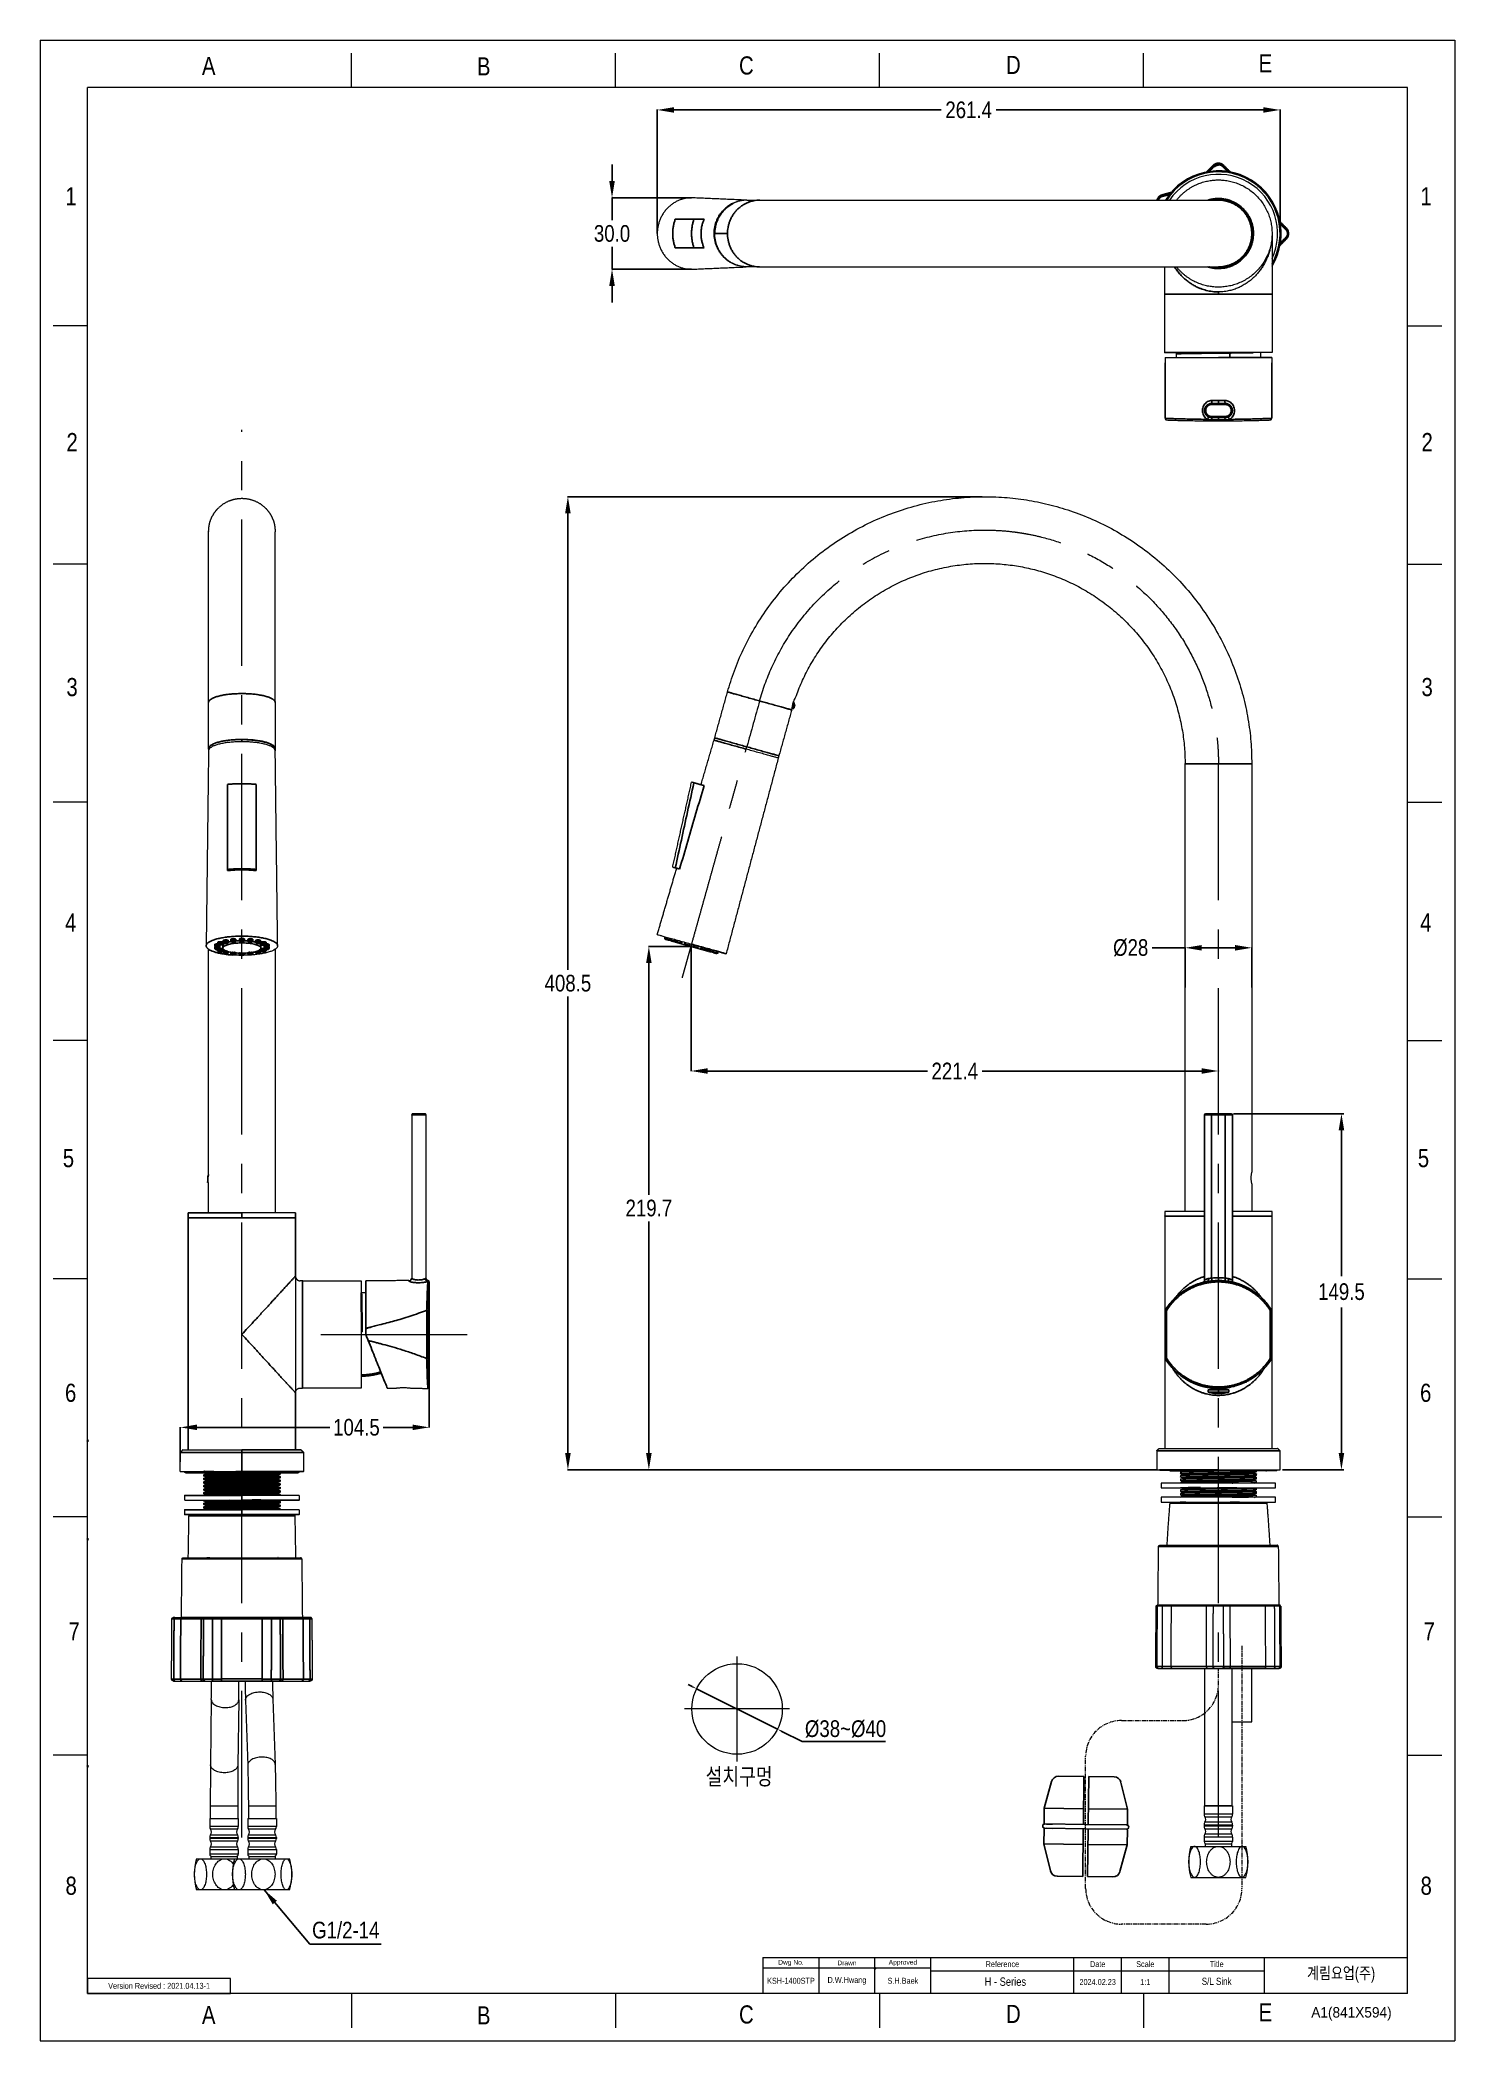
# Model space of a CAD drawing. Header units: inches. Extents: x 6245 to 6839, y 405 to 1245.
import ezdxf

# ---------------------------------------------------------------- set-up
doc = ezdxf.new("R2010")
doc.units = ezdxf.units.IN
doc.header["$LTSCALE"] = 4.84
doc.header["$MEASUREMENT"] = 0
doc.header["$PDMODE"] = 3
doc.header["$PDSIZE"] = 0.3125
doc.linetypes.add('CENTER', pattern=[0.6, 0.375, -0.075, 0.075, -0.075])
doc.linetypes.add('CENTERX2', pattern=[20.32, 12.7, -2.54, 2.54, -2.54])
doc.layers.get('0').update_dxf_attribs({"linetype": 'CONTINUOUS', "lineweight": 13})
doc.layers.get('Defpoints').update_dxf_attribs({"color": 3, "linetype": 'CONTINUOUS'})
for name, color, linetype, lineweight in [('CENTER', 1, 'CENTERX2', 15), ('DIM', 3, 'CONTINUOUS', 9), ('DIM_', 3, 'CONTINUOUS', 9), ('TEXT', 2, 'CONTINUOUS', 13)]:
    doc.layers.add(name, color=color, linetype=linetype, lineweight=lineweight)
doc.layers.add('DWG', color=7, linetype='CONTINUOUS')
doc.styles.add('ROMANS', font='Gulim.ttf')
doc.styles.get("Standard").update_dxf_attribs({"font": 'arial.ttf', "width": 0.8})
doc.dimstyles.get("Standard").update_dxf_attribs({"dimtxt": 7, "dimasz": 7, "dimexe": 0.125, "dimexo": 0.0625, "dimgap": 0.09, "dimtad": 0, "dimtih": 1, "dimtoh": 1, "dimdec": 1, "dimzin": 4, "dimdsep": 46, "dimtxsty": 'Standard', "dimcen": 0.09, "dimclrd": 3, "dimclre": 3, "dimclrt": 4, "dimadec": 0, "dimazin": 0, "dimtp": 0.01, "dimtm": 0.01, "dimtfac": 1, "dimtdec": 1, "dimtofl": 0, "dimtmove": 0, "dimatfit": 3, "dimfxl": 1, "dimtolj": 1, "dimtzin": 4, "dimarcsym": 0})
doc.dimstyles.new('사본 STANDARD', dxfattribs={"dimscale": 0, "dimtxt": 5, "dimasz": 5, "dimexe": 1.25, "dimexo": 0.625, "dimtad": 3, "dimtoh": 1, "dimdsep": 46, "dimtxsty": 'Standard', "dimcen": 2.5, "dimclrd": 3, "dimclre": 3, "dimclrt": 4, "dimadec": 0, "dimazin": 0, "dimtfac": 1, "dimtmove": 0, "dimatfit": 3, "dimfxl": 1, "dimtolj": 1, "dimtzin": 0, "dimarcsym": 0})
doc.dimstyles.new('사본(2) DIMSTYLE_1', dxfattribs={"dimtxt": 7, "dimasz": 7, "dimexe": 1, "dimexo": 1, "dimgap": 3, "dimtad": 1, "dimtih": 1, "dimtoh": 1, "dimdec": 1, "dimdsep": 46, "dimtxsty": 'Standard', "dimcen": 0, "dimclrd": 3, "dimclre": 3, "dimclrt": 4, "dimadec": 1, "dimazin": 0, "dimtp": 0.3, "dimtm": 0.3, "dimtfac": 1, "dimtdec": 1, "dimtofl": 0, "dimtmove": 0, "dimatfit": 3, "dimfxl": 1, "dimtolj": 1, "dimtzin": 0, "dimarcsym": 0})

msp = doc.modelspace()

# ---------------------------------------------------------------- texts
at = {"char_height": 7.624, "attachment_point": 5}
for s, width, insert in [('A', 10, (6316.057, 1234.095)), ('B', 10, (6431.506, 1233.926)), ('C', 10, (6541.76, 1234.253)), ('D', 10, (6653.841, 1234.533)), ('E', 10, (6759.634, 1235.167)), ('1', 50, (6258.236, 1179.392)), ('1', 50, (6827.089, 1179.392)), ('2', 50, (6258.713, 1076.192)), ('2', 50, (6827.566, 1076.192)), ('3', 50, (6258.694, 973.304)), ('3', 50, (6827.547, 973.304)), ('4', 50, (6258.12, 874.494)), ('4', 50, (6826.973, 874.494)), ('5', 50, (6257.169, 775.565)), ('5', 50, (6826.022, 775.565)), ('6', 50, (6258.09, 677.044)), ('6', 50, (6826.943, 677.044)), ('7', 50, (6259.584, 576.968)), ('7', 50, (6828.437, 576.968)), ('8', 50, (6258.304, 470.108)), ('8', 50, (6827.157, 470.108)), ('C', 10, (6541.76, 416.068)), ('D', 10, (6653.841, 416.347)), ('E', 10, (6759.634, 416.981)), ('A', 10, (6316.057, 415.909)), ('B', 10, (6431.506, 415.741))]:
    msp.add_mtext_dynamic_manual_height_columns(s, width=width, gutter_width=12.5, heights=[0], dxfattribs=dict(at, insert=insert))
at = {"layer": 'DIM_', "color": 3, "insert": (6516.481, 519.504), "char_height": 7, "attachment_point": 1}
msp.add_mtext_dynamic_manual_height_columns('\\pi8.17599;{\\fGulim|b0|i0|c129|p50;설치구멍}', width=44.83667, gutter_width=12.5, heights=[0], dxfattribs=at)
at = {"layer": 'DIM_', "color": 4, "insert": (6359.457, 455.043), "char_height": 7, "attachment_point": 1}
msp.add_mtext_dynamic_manual_height_columns('G1/2-14', width=41.51112, gutter_width=12.5, heights=[0], dxfattribs=at)
at = {"layer": 'TEXT', "style": 'ROMANS'}
msp.add_text('A1(841X594)', height=4.375, dxfattribs=at).set_placement((6778.917, 414.824))
at = {"layer": 'TEXT', "attachment_point": 5}
for s, width, insert, char_height in [('Dwg No.', 23.5, (6560.488, 437.736), 2), ('Drawn', 23.5, (6583.988, 437.736), 2), ('Approved', 23.5, (6607.488, 437.736), 2), ('Reference', 60, (6649.238, 437.236), 2.5), ('Date', 20, (6689.238, 437.236), 2.5), ('Scale', 20, (6709.238, 437.236), 2.5), ('Title', 40, (6739.238, 437.236), 2.5), ('Version Revised : 2021.04.13-1', 60, (6295.238, 428.111), 2.5), ('KSH-1400STP', 23.5, (6560.488, 430.236), 2.5), ('D.W.Hwang', 23.5, (6583.988, 430.236), 2.5), ('S.H.Baek', 23.5, (6607.488, 430.236), 2.5), ('H - Series', 60, (6650.487, 429.869), 3.5), ('2024.02.23', 20, (6689.238, 429.736), 2.5), ('1:1', 20, (6709.238, 429.736), 2.5), ('S/L Sink', 31.81379, (6739.191, 430.014), 3)]:
    msp.add_mtext_dynamic_manual_height_columns(s, width=width, gutter_width=12.5, heights=[0], dxfattribs=dict(at, insert=insert, char_height=char_height))
at = {"layer": 'TEXT', "linetype": 'CENTERX2', "insert": (6791.414, 432.728), "char_height": 5, "attachment_point": 5}
msp.add_mtext_dynamic_manual_height_columns('{\\fHYGothic-Medium|b0|i0|c129|p18;계림요업(주)}', width=60, gutter_width=12.5, heights=[0], dxfattribs=at)

# ---------------------------------------------------------------- blocks, each defined once
blk = doc.blocks.new('*D2')
at = {"layer": 'Defpoints', "color": 0, "transparency": 16777216}
for p in [(6485.37, 1178.75), (6518.82, 1178.75), (6518.82, 1148.75)]:
    blk.add_point(p, dxfattribs=at)
at = {"layer": 'DIM', "color": 3, "lineweight": -2, "transparency": 16777216}
for p, q in [((6485.37, 1185.75), (6485.37, 1192.75)), ((6518.76, 1178.75), (6485.25, 1178.75)), ((6485.37, 1178.75), (6485.37, 1171.75)), ((6485.37, 1171.75), (6485.37, 1169.33)), ((6485.37, 1155.75), (6485.37, 1158.18)), ((6485.37, 1148.75), (6485.37, 1155.75)), ((6518.76, 1148.75), (6485.25, 1148.75)), ((6485.37, 1141.75), (6485.37, 1134.75))]:
    blk.add_line(p, q, dxfattribs=at)
at = {"layer": 'DIM', "color": 3, "transparency": 16777216}
for points in [[(6484.2, 1185.75), (6486.54, 1185.75), (6485.37, 1178.75)], [(6484.2, 1141.75), (6486.54, 1141.75), (6485.37, 1148.75)]]:
    blk.add_solid(points, dxfattribs=at)
at = {"layer": 'DIM', "color": 4, "transparency": 16777216, "insert": (6485.37, 1163.75), "char_height": 7, "attachment_point": 5}
blk.add_mtext('\\A1;30.0', dxfattribs=at)
blk = doc.blocks.new('*D21')
at = {"layer": 'Defpoints', "color": 0, "transparency": 16777216}
for p in [(6518.55, 864.47), (6500.83, 644.77), (6714.09, 644.77)]:
    blk.add_point(p, dxfattribs=at)
at = {"layer": 'DIM', "color": 3, "lineweight": -2, "transparency": 16777216}
for p, q in [((6518.49, 864.47), (6500.71, 864.47)), ((6500.83, 857.47), (6500.83, 760.19)), ((6500.83, 651.77), (6500.83, 749.05)), ((6714.03, 644.77), (6500.71, 644.77))]:
    blk.add_line(p, q, dxfattribs=at)
at = {"layer": 'DIM', "color": 3, "transparency": 16777216}
for points in [[(6499.67, 857.47), (6502, 857.47), (6500.83, 864.47)], [(6499.67, 651.77), (6502, 651.77), (6500.83, 644.77)]]:
    blk.add_solid(points, dxfattribs=at)
at = {"layer": 'DIM', "color": 4, "transparency": 16777216, "insert": (6500.83, 754.62), "char_height": 7, "attachment_point": 5}
blk.add_mtext('\\A1;219.7', dxfattribs=at)
blk = doc.blocks.new('*D22')
at = {"layer": 'Defpoints', "color": 0, "transparency": 16777216}
for p in [(6518.55, 864.47), (6739.94, 812.18), (6739.94, 812.06)]:
    blk.add_point(p, dxfattribs=at)
at = {"layer": 'DIM', "color": 3, "lineweight": -2, "transparency": 16777216}
for p, q in [((6518.55, 864.41), (6518.55, 812.06)), ((6525.55, 812.18), (6617.76, 812.18)), ((6732.94, 812.18), (6640.73, 812.18)), ((6739.94, 812.12), (6739.94, 812.31))]:
    blk.add_line(p, q, dxfattribs=at)
at = {"layer": 'DIM', "color": 3, "transparency": 16777216}
for points in [[(6525.55, 813.35), (6525.55, 811.02), (6518.55, 812.18)], [(6732.94, 813.35), (6732.94, 811.02), (6739.94, 812.18)]]:
    blk.add_solid(points, dxfattribs=at)
at = {"layer": 'DIM', "color": 4, "transparency": 16777216, "insert": (6629.25, 812.18), "char_height": 7, "attachment_point": 5}
blk.add_mtext('\\A1;221.4', dxfattribs=at)
blk = doc.blocks.new('*D23')
at = {"layer": 'Defpoints', "color": 0, "transparency": 16777216}
for p in [(6640.85, 1053.26), (6466.84, 644.77), (6500.83, 644.77)]:
    blk.add_point(p, dxfattribs=at)
at = {"layer": 'DIM', "color": 3, "lineweight": -2, "transparency": 16777216}
for p, q in [((6640.79, 1053.26), (6466.71, 1053.26)), ((6466.84, 1046.26), (6466.84, 854.59)), ((6466.84, 651.77), (6466.84, 843.44)), ((6500.77, 644.77), (6466.71, 644.77))]:
    blk.add_line(p, q, dxfattribs=at)
at = {"layer": 'DIM', "color": 3, "transparency": 16777216}
for points in [[(6465.67, 1046.26), (6468.01, 1046.26), (6466.84, 1053.26)], [(6465.67, 651.77), (6468.01, 651.77), (6466.84, 644.77)]]:
    blk.add_solid(points, dxfattribs=at)
at = {"layer": 'DIM', "color": 4, "transparency": 16777216, "insert": (6466.84, 849.02), "char_height": 7, "attachment_point": 5}
blk.add_mtext('\\A1;408.5', dxfattribs=at)
blk = doc.blocks.new('*D24')
at = {"layer": 'Defpoints', "color": 0, "transparency": 16777216}
for p in [(6520.86, 552.85), (6554.86, 535.86)]:
    blk.add_point(p, dxfattribs=at)
at = {"layer": 'DIM_', "color": 3, "lineweight": -2, "transparency": 16777216}
for p, q in [((6519.07, 553.74), (6517.29, 554.64)), ((6520.86, 552.85), (6554.86, 535.86)), ((6565.18, 530.71), (6556.65, 534.97)), ((6600.13, 530.71), (6565.18, 530.71))]:
    blk.add_line(p, q, dxfattribs=at)
at = {"layer": 'DIM_', "color": 3, "transparency": 16777216}
for points in [[(6519.22, 554.04), (6518.93, 553.44), (6520.86, 552.85)], [(6556.79, 535.27), (6556.5, 534.67), (6554.86, 535.86)]]:
    blk.add_solid(points, dxfattribs=at)
at = {"layer": 'DIM_', "color": 4, "transparency": 16777216, "insert": (6583.4, 535.97), "char_height": 7, "attachment_point": 5}
blk.add_mtext('\\A1;%%C38~%%C40', dxfattribs=at)
blk = doc.blocks.new('*D20')
at = {"layer": 'Defpoints', "color": 0, "transparency": 16777216}
for p in [(6753.94, 863.9), (6725.94, 847.21), (6753.94, 847.21)]:
    blk.add_point(p, dxfattribs=at)
at = {"layer": 'DIM', "color": 3, "lineweight": -2, "transparency": 16777216}
for p, q in [((6725.94, 863.9), (6712.17, 863.9)), ((6725.94, 847.27), (6725.94, 864.02)), ((6746.94, 863.9), (6732.94, 863.9)), ((6753.94, 847.27), (6753.94, 864.02))]:
    blk.add_line(p, q, dxfattribs=at)
at = {"layer": 'DIM', "color": 3, "transparency": 16777216}
for points in [[(6732.94, 865.06), (6732.94, 862.73), (6725.94, 863.9)], [(6746.94, 865.06), (6746.94, 862.73), (6753.94, 863.9)]]:
    blk.add_solid(points, dxfattribs=at)
at = {"layer": 'DIM', "color": 4, "transparency": 16777216, "insert": (6703.1, 863.9), "char_height": 7, "attachment_point": 5}
blk.add_mtext('\\A1;%%C28', dxfattribs=at)
blk = doc.blocks.new('wt')
at = {"layer": 'DWG'}
for p, q in [((10.68, 42), (0, 42)), ((10.68, 21.9), (10.68, 42)), ((12.68, 21.9), (12.68, 42)), ((23.34, 42), (12.68, 42)), ((-2.9, 39.75), (-5.82, 28.5)), ((29.18, 28.5), (26.27, 39.75)), ((10.68, 28.5), (-5.82, 28.5)), ((-5.82, 22.2), (-5.82, 28.5)), ((29.18, 28.5), (12.68, 28.5)), ((29.18, 22.2), (29.18, 28.5)), ((-5.82, 13.5), (-5.82, 19.8)), ((-5.52, 21.9), (11.68, 21.9)), ((-5.52, 20.1), (11.68, 20.1)), ((10.68, 0), (10.68, 20.1)), ((28.88, 21.9), (11.68, 21.9)), ((28.88, 20.1), (11.68, 20.1)), ((12.68, 0), (12.68, 20.1)), ((28.18, 21.9), (25.68, 21.9)), ((28.18, 20.1), (25.68, 20.1)), ((29.18, 13.5), (29.18, 19.8)), ((-2.9, 2.25), (-5.82, 13.5)), ((10.68, 13.5), (-5.82, 13.5)), ((29.18, 13.5), (12.68, 13.5)), ((29.18, 13.5), (26.24, 2.24)), ((10.68, 0), (0, 0)), ((23.34, 0), (12.68, 0))]:
    blk.add_line(p, q, dxfattribs=at)
for centre, radius, start, end in [((0, 39), 3, 90, 165.46554), ((23.36, 39), 3, 14.51343, 90), ((-5.49, 21), 0.9, 90, 270), ((-5.52, 22.2), 0.3, 180, 270), ((-5.52, 19.8), 0.3, 90, 180), ((28.85, 21), 0.9, 270, 90), ((28.88, 22.2), 0.3, 270, 0), ((28.88, 19.8), 0.3, 0, 90), ((0, 3), 3, 194.53446, 270), ((23.34, 3), 3, 270, 345.38886)]:
    blk.add_arc(centre, radius, start, end, dxfattribs=at)
blk = doc.blocks.new('*D25')
at = {"color": 3, "lineweight": -2, "transparency": 16777216}
for p, q in [((6746.29, 794.24), (6792.57, 794.24)), ((6791.57, 787.24), (6791.57, 726.08)), ((6791.57, 651.77), (6791.57, 712.93)), ((6766.79, 644.77), (6792.57, 644.77))]:
    blk.add_line(p, q, dxfattribs=at)
at = {"color": 3, "transparency": 16777216}
for points in [[(6790.41, 787.24), (6792.74, 787.24), (6791.57, 794.24)], [(6790.41, 651.77), (6792.74, 651.77), (6791.57, 644.77)]]:
    blk.add_solid(points, dxfattribs=at)
at = {"layer": 'Defpoints', "color": 0, "transparency": 16777216}
for p in [(6745.29, 794.24), (6765.79, 644.77), (6791.57, 644.77)]:
    blk.add_point(p, dxfattribs=at)
at = {"color": 4, "transparency": 16777216, "insert": (6791.57, 719.51), "char_height": 7, "attachment_point": 5}
blk.add_mtext('\\A1;149.5', dxfattribs=at)
blk = doc.blocks.new('*D27')
at = {"layer": 'Defpoints', "color": 0, "transparency": 16777216}
for p in [(6408.64, 701.59), (6408.64, 662.58), (6304.14, 648.09)]:
    blk.add_point(p, dxfattribs=at)
at = {"layer": 'DIM', "color": 3, "lineweight": -2, "transparency": 16777216}
for p, q in [((6408.64, 701.53), (6408.64, 662.46)), ((6304.14, 648.15), (6304.14, 662.71)), ((6311.14, 662.58), (6366.86, 662.58)), ((6401.64, 662.58), (6389.27, 662.58))]:
    blk.add_line(p, q, dxfattribs=at)
at = {"layer": 'DIM', "color": 3, "transparency": 16777216}
for points in [[(6311.14, 663.75), (6311.14, 661.42), (6304.14, 662.58)], [(6401.64, 663.75), (6401.64, 661.42), (6408.64, 662.58)]]:
    blk.add_solid(points, dxfattribs=at)
at = {"layer": 'DIM', "color": 4, "transparency": 16777216, "insert": (6378.07, 662.58), "char_height": 7, "attachment_point": 5}
blk.add_mtext('\\A1;104.5', dxfattribs=at)
blk = doc.blocks.new('*D30')
at = {"layer": 'Defpoints', "color": 0, "transparency": 16777216}
for p in [(6765.79, 1215.63), (6504.37, 1163.75), (6765.79, 1163.75)]:
    blk.add_point(p, dxfattribs=at)
at = {"layer": 'DIM', "color": 3, "lineweight": -2, "transparency": 16777216}
for p, q in [((6504.37, 1163.81), (6504.37, 1215.76)), ((6511.37, 1215.63), (6623.6, 1215.63)), ((6758.79, 1215.63), (6646.57, 1215.63)), ((6765.79, 1163.81), (6765.79, 1215.76))]:
    blk.add_line(p, q, dxfattribs=at)
at = {"layer": 'DIM', "color": 3, "transparency": 16777216}
for points in [[(6511.37, 1216.8), (6511.37, 1214.47), (6504.37, 1215.63)], [(6758.79, 1216.8), (6758.79, 1214.47), (6765.79, 1215.63)]]:
    blk.add_solid(points, dxfattribs=at)
at = {"layer": 'DIM', "color": 4, "transparency": 16777216, "insert": (6635.08, 1215.63), "char_height": 7, "attachment_point": 5}
blk.add_mtext('\\A1;261.4', dxfattribs=at)

# ---------------------------------------------------------------- dimensions: what is measured, and where the dimension line sits
at = {"color": 6}
dim = msp.add_linear_dim(base=(6791.573, 644.769), p1=(6745.292, 794.241), p2=(6765.792, 644.769), angle=90, dimstyle='사본(2) DIMSTYLE_1', dxfattribs=at)
dim.commit()
dim.dimension.update_dxf_attribs({"geometry": '*D25', "text_midpoint": (6791.573, 719.505)})
at = {"layer": 'DIM'}
for base, p1, p2, picture, middle in [((6765.792, 1215.632), (6504.371, 1163.752), (6765.792, 1163.752), '*D30', (6635.082, 1215.632)), ((6739.942, 812.184), (6518.55, 864.473), (6739.942, 812.059), '*D22', (6629.246, 812.184))]:
    dim = msp.add_linear_dim(base=base, p1=p1, p2=p2, dimstyle='Standard', override={"dimgap": 2}, dxfattribs=at)
    dim.commit()
    dim.dimension.update_dxf_attribs({"geometry": picture, "text_midpoint": middle})
for base, p1, p2, picture, middle in [((6485.371, 1178.752), (6518.819, 1148.752), (6518.819, 1178.752), '*D2', (6485.371, 1163.752)), ((6466.838, 644.769), (6640.852, 1053.265), (6500.832, 644.769), '*D23', (6466.838, 849.017)), ((6500.832, 644.769), (6518.55, 864.473), (6714.092, 644.769), '*D21', (6500.832, 754.621))]:
    dim = msp.add_linear_dim(base=base, p1=p1, p2=p2, angle=90, dimstyle='Standard', override={"dimgap": 2}, dxfattribs=at)
    dim.commit()
    dim.dimension.update_dxf_attribs({"geometry": picture, "text_midpoint": middle})
dim = msp.add_linear_dim(base=(6753.942, 863.897), p1=(6725.942, 847.21), p2=(6753.942, 847.21), text='%%C28', dimstyle='Standard', override={"dimgap": 2}, dxfattribs=at)
dim.commit()
dim.dimension.update_dxf_attribs({"geometry": '*D20', "text_midpoint": (6703.104, 863.897), "dimtype": 160})
dim = msp.add_linear_dim(base=(6408.639, 662.584), p1=(6304.139, 648.091), p2=(6408.639, 701.592), dimstyle='Standard', override={"dimgap": 2}, dxfattribs=at)
dim.commit()
dim.dimension.update_dxf_attribs({"geometry": '*D27', "text_midpoint": (6378.066, 662.584), "dimtype": 160})
at = {"layer": 'DIM_', "color": 3}
dim = msp.add_diameter_dim_2p(p1=(6520.864, 552.849), p2=(6554.856, 535.863), text='%%C38~%%C40', dimstyle='사본 STANDARD', override={"dimscale": 1, "dimtxt": 7, "dimasz": 2, "dimgap": 1.5}, dxfattribs=at)
dim.commit()
dim.dimension.update_dxf_attribs({"geometry": '*D24', "text_midpoint": (6583.404, 535.975)})

# ---------------------------------------------------------------- linework, layer by layer
at = {"color": 7, "linetype": 'Continuous'}
for p, q in [((6245.238, 1244.986), (6839.238, 1244.986)), ((6245.238, 1244.986), (6245.238, 404.986)), ((6839.238, 1244.986), (6839.238, 404.986)), ((6376.038, 1224.986), (6376.038, 1239.522)), ((6486.838, 1224.986), (6486.838, 1239.522)), ((6597.638, 1224.986), (6597.638, 1239.522)), ((6708.438, 1224.986), (6708.438, 1239.522)), ((6819.238, 1224.986), (6265.238, 1224.986)), ((6819.238, 424.986), (6819.238, 1224.986)), ((6265.238, 1124.986), (6250.702, 1124.986)), ((6819.238, 1124.986), (6833.774, 1124.986)), ((6265.238, 1024.986), (6250.702, 1024.986)), ((6819.238, 1024.986), (6833.774, 1024.986)), ((6265.238, 924.986), (6250.702, 924.986)), ((6819.238, 924.986), (6833.774, 924.986)), ((6265.238, 824.986), (6250.702, 824.986)), ((6819.238, 824.986), (6833.774, 824.986)), ((6265.238, 724.986), (6250.702, 724.986)), ((6819.238, 724.986), (6833.774, 724.986)), ((6265.238, 624.986), (6250.702, 624.986)), ((6819.238, 624.986), (6833.774, 624.986)), ((6317.146, 548.307), (6316.814, 520.959)), ((6328.645, 548.168), (6328.313, 520.82)), ((6331.506, 548.042), (6332.436, 520.694)), ((6343, 548.433), (6343.93, 521.085)), ((6265.238, 524.986), (6250.702, 524.986)), ((6819.238, 524.986), (6833.774, 524.986)), ((6316.47, 498.445), (6328.47, 498.445)), ((6316.47, 498.445), (6316.47, 495.006)), ((6316.72, 503.682), (6328.22, 503.682)), ((6316.72, 503.682), (6316.72, 498.445)), ((6328.22, 503.682), (6328.22, 498.445)), ((6328.47, 498.445), (6328.47, 495.006)), ((6332.446, 498.445), (6332.446, 495.006)), ((6332.447, 498.445), (6344.446, 498.445)), ((6332.696, 503.682), (6344.196, 503.682)), ((6332.696, 503.682), (6332.696, 498.445)), ((6344.196, 503.682), (6344.196, 498.445)), ((6344.446, 498.445), (6344.446, 495.006)), ((6328.47, 495.006), (6316.47, 495.006)), ((6316.47, 490.384), (6328.47, 490.384)), ((6316.47, 490.384), (6316.47, 490.006)), ((6328.47, 490.006), (6316.47, 490.006)), ((6328.095, 493.84), (6316.845, 493.84)), ((6316.845, 491.549), (6328.095, 491.549)), ((6328.095, 488.84), (6316.845, 488.84)), ((6328.47, 490.384), (6328.47, 490.006)), ((6344.446, 495.006), (6332.446, 495.006)), ((6332.446, 490.384), (6344.446, 490.384)), ((6332.446, 490.384), (6332.446, 490.006)), ((6344.446, 490.006), (6332.446, 490.006)), ((6344.071, 493.84), (6332.821, 493.84)), ((6332.821, 491.549), (6344.071, 491.549)), ((6344.071, 488.84), (6332.821, 488.84)), ((6344.446, 490.384), (6344.446, 490.006)), ((6310.97, 481.445), (6349.946, 481.445)), ((6316.47, 485.384), (6328.47, 485.384)), ((6316.47, 485.384), (6316.47, 483.445)), ((6328.47, 483.445), (6316.47, 483.445)), ((6316.845, 486.549), (6328.095, 486.549)), ((6316.97, 482.445), (6327.97, 482.445)), ((6316.97, 482.445), (6316.97, 481.445)), ((6327.97, 482.445), (6327.97, 481.445)), ((6328.47, 485.384), (6328.47, 483.445)), ((6332.446, 485.384), (6344.446, 485.384)), ((6332.446, 485.384), (6332.446, 483.445)), ((6344.446, 483.445), (6332.446, 483.445)), ((6332.821, 486.549), (6344.071, 486.549)), ((6332.946, 482.445), (6332.946, 481.445)), ((6332.947, 482.445), (6343.946, 482.445)), ((6343.946, 482.445), (6343.946, 481.445)), ((6344.446, 485.384), (6344.446, 483.445)), ((6349.946, 468.445), (6310.97, 468.445)), ((6376.043, 424.98), (6376.043, 410.444)), ((6486.843, 424.982), (6486.843, 410.446)), ((6597.643, 424.983), (6597.643, 410.447)), ((6708.443, 424.984), (6708.443, 410.448)), ((6245.238, 404.986), (6839.238, 404.986))]:
    msp.add_line(p, q, dxfattribs=at)
at = {"linetype": 'Continuous'}
for p, q in [((6265.238, 424.986), (6265.238, 1224.986)), ((6819.238, 424.986), (6265.238, 424.986))]:
    msp.add_line(p, q, dxfattribs=at)
at = {"lineweight": -3, "extrusion": (-1, -2.22045e-16, 0)}
for p, q in [((6734.092, 793.741), (6737.092, 793.741)), ((6734.092, 793.741), (6734.092, 724.424)), ((6734.592, 794.241), (6737.092, 794.241)), ((6742.792, 794.241), (6737.092, 794.241)), ((6737.092, 793.741), (6737.092, 794.241)), ((6737.092, 793.741), (6742.792, 793.741)), ((6737.092, 725.229), (6737.092, 793.741)), ((6742.792, 794.241), (6745.292, 794.241)), ((6742.792, 794.241), (6742.792, 793.741)), ((6742.792, 793.741), (6745.792, 793.741)), ((6742.792, 793.741), (6742.792, 725.229)), ((6745.792, 724.424), (6745.792, 793.741)), ((6718.171, 691.647), (6718.171, 711.552)), ((6761.713, 711.552), (6761.713, 691.647)), ((6739.971, 678.32), (6735.592, 678.32)), ((6735.592, 678.32), (6735.592, 677.32)), ((6739.971, 677.32), (6735.592, 677.32)), ((6736.9, 679.122), (6736.9, 678.32)), ((6736.92, 679.121), (6736.92, 678.32)), ((6737.343, 678.32), (6737.343, 679.096)), ((6739.713, 678.959), (6739.713, 678.32)), ((6744.292, 678.32), (6739.971, 678.32)), ((6739.971, 678.32), (6739.971, 677.32)), ((6744.292, 677.32), (6739.971, 677.32)), ((6740.213, 678.32), (6740.213, 678.963)), ((6742.564, 679.113), (6742.564, 678.32)), ((6742.984, 678.32), (6742.984, 679.14)), ((6744.292, 677.32), (6744.292, 678.32))]:
    msp.add_line(p, q, dxfattribs=at)
for p, q in [((6714.092, 644.769), (6765.792, 644.769)), ((6724.802, 644.269), (6755.942, 644.269)), ((6734.192, 503.672), (6734.192, 561.318)), ((6745.692, 503.672), (6745.692, 561.318)), ((6753.93, 539.018), (6753.93, 561.318)), ((6745.692, 539.018), (6753.93, 539.018)), ((6733.894, 503.672), (6733.894, 500.233)), ((6745.894, 500.233), (6733.894, 500.233)), ((6745.894, 495.61), (6733.894, 495.61)), ((6733.894, 495.61), (6733.894, 495.233)), ((6733.895, 503.672), (6745.893, 503.672)), ((6745.644, 503.672), (6734.144, 503.672)), ((6734.269, 499.067), (6745.519, 499.067)), ((6745.519, 496.776), (6734.269, 496.776)), ((6745.894, 503.672), (6745.894, 500.233)), ((6745.894, 495.61), (6745.894, 495.233)), ((6745.894, 495.233), (6733.894, 495.233)), ((6745.894, 490.61), (6733.894, 490.61)), ((6733.894, 490.61), (6733.894, 488.672)), ((6745.894, 488.672), (6733.894, 488.672)), ((6734.269, 494.067), (6745.519, 494.067)), ((6745.519, 491.776), (6734.269, 491.776)), ((6734.394, 487.672), (6734.394, 486.672)), ((6745.393, 487.672), (6734.395, 487.672)), ((6745.394, 487.672), (6745.394, 486.672)), ((6745.894, 490.61), (6745.894, 488.672)), ((6728.394, 486.672), (6751.393, 486.672)), ((6728.394, 473.672), (6751.394, 473.672)), ((6548.738, 439.986), (6819.238, 439.986)), ((6548.738, 439.986), (6548.738, 424.986)), ((6572.238, 439.986), (6572.238, 424.986)), ((6595.738, 424.986), (6595.738, 439.986)), ((6619.238, 424.986), (6619.238, 439.986)), ((6679.238, 424.986), (6679.238, 439.986)), ((6679.238, 424.986), (6679.238, 439.986)), ((6679.238, 424.986), (6679.238, 439.986)), ((6699.238, 424.986), (6699.238, 439.986)), ((6719.238, 424.986), (6719.238, 439.986)), ((6759.238, 424.986), (6759.238, 439.986)), ((6619.238, 435.486), (6548.738, 435.486)), ((6619.238, 434.486), (6759.238, 434.486))]:
    msp.add_line(p, q)
at = {"extrusion": (-1, -2.22045e-16, 0)}
for p, q in [((6739.942, 644.769), (6715.192, 644.769)), ((6739.942, 644.469), (6715.492, 644.469)), ((6720.042, 644.269), (6739.942, 644.269)), ((6739.942, 644.769), (6739.942, 644.469)), ((6739.942, 644.769), (6764.692, 644.769)), ((6739.942, 644.469), (6764.392, 644.469)), ((6739.942, 644.469), (6739.942, 644.269)), ((6759.842, 644.269), (6739.942, 644.269))]:
    msp.add_line(p, q, dxfattribs=at)
at = {"color": 1, "linetype": 'CENTER'}
for p, q in [((6749.811, 570.911), (6749.811, 469.043)), ((6739.942, 554.495), (6739.942, 561.318)), ((6699.184, 539.495), (6724.942, 539.495)), ((6684.184, 469.043), (6684.184, 524.495)), ((6734.811, 454.043), (6699.184, 454.043))]:
    msp.add_line(p, q, dxfattribs=at)
msp.add_lwpolyline([(6265.238, 424.986), (6325.238, 424.986), (6325.238, 431.236), (6265.238, 431.236)], close=True)
msp.add_circle((6537.86, 544.356), 19)
for centre, radius, start, end in [((6739.942, 1163.752), 26.325, 328.728208, 147.871333), ((6739.942, 1163.752), 26.134, 329.424003, 147.608233), ((6739.942, 1163.752), 25.85, 330.505876, 147.208325), ((6739.942, 1163.752), 24.85, 334.88161, 145.710109), ((6715.492, 644.769), 0.3, 180, 270), ((6720.042, 645.369), 1.1, 234.902793, 270), ((6759.842, 645.369), 1.1, 270, 305.097207), ((6764.392, 644.769), 0.3, 270, 0), ((6735.894, 500.233), 2, 180, 215.659088), ((6735.894, 495.61), 2, 144.340912, 180), ((6732.644, 497.901), 2, 0, 35.659088), ((6732.644, 497.942), 2, 324.340912, 358.82012), ((6747.144, 497.901), 2, 144.340912, 180), ((6747.144, 497.942), 2, 181.179881, 215.659088), ((6743.894, 500.233), 2, 324.340912, 0), ((6743.894, 495.61), 2, 0, 35.659088), ((6735.894, 495.233), 2, 180, 215.659088), ((6735.894, 490.61), 2, 144.340912, 180), ((6734.894, 488.672), 1, 180, 247.5), ((6732.644, 492.901), 2, 0, 35.659088), ((6732.644, 492.942), 2, 324.340912, 358.82012), ((6747.144, 492.901), 2, 144.340912, 180), ((6747.144, 492.942), 2, 181.179881, 215.659088), ((6744.894, 488.672), 1, 292.5, 0), ((6743.894, 495.233), 2, 324.340912, 0), ((6743.894, 490.61), 2, 0, 35.659088), ((6749.019, 480.172), 21.625, 162.507675, 197.492325), ((6730.769, 480.172), 21.625, 342.507675, 17.492325)]:
    msp.add_arc(centre, radius, start, end)
at = {"lineweight": -3}
for centre, radius, start, end in [((6734.592, 793.741), 0.5, 90, 180), ((6745.292, 793.741), 0.5, 0, 90), ((6739.942, 695.99), 19.17, 256.884366, 260.240895), ((6739.942, 695.99), 19.17, 264.768671, 270), ((6739.942, 695.99), 19.17, 270, 275.247625), ((6739.942, 695.99), 19.17, 279.77139, 283.115634)]:
    msp.add_arc(centre, radius, start, end, dxfattribs=at)
at = {"color": 7, "linetype": 'Continuous'}
for centre, radius, start, end in [((5049.003, 563.201), 1268.23, 359.327139, 359.678419), ((5046.788, 563.221), 1281.946, 359.327196, 359.681005), ((6792.942, 563.243), 461.686, 180.888431, 181.88685), ((6790.73, 563.186), 447.974, 180.908782, 181.887302), ((7707.415, 504.726), 1390.696, 179.331183, 180.042999), ((7707.556, 504.725), 1379.336, 179.331427, 180.043315), ((6318.47, 495.006), 2, 180, 215.659088), ((6318.47, 490.384), 2, 144.340912, 180), ((6318.47, 490.006), 2, 180, 215.659088), ((6315.22, 492.674), 2, 0.590026, 35.659088), ((6315.22, 492.715), 2, 324.340912, 359.409974), ((6315.22, 487.674), 2, 0.590026, 35.659088), ((6315.22, 487.715), 2, 324.340912, 359.409974), ((6329.72, 492.674), 2, 144.340912, 179.409974), ((6329.72, 492.715), 2, 180.590026, 215.659088), ((6329.72, 487.674), 2, 144.340912, 179.409974), ((6329.72, 487.715), 2, 180.590026, 215.659088), ((6326.47, 495.006), 2, 324.340912, 0), ((6326.47, 490.384), 2, 0, 35.659088), ((6326.47, 490.006), 2, 324.340912, 0), ((6334.446, 495.006), 2, 180, 215.659088), ((6334.446, 490.384), 2, 144.340912, 180), ((6334.446, 490.006), 2, 180, 215.659088), ((6331.196, 492.674), 2, 0.590026, 35.659088), ((6331.196, 492.715), 2, 324.340912, 359.409974), ((6331.196, 487.674), 2, 0.590026, 35.659088), ((6331.196, 487.715), 2, 324.340912, 359.409974), ((6345.696, 492.674), 2, 144.340912, 179.409974), ((6345.696, 492.715), 2, 180.590026, 215.659088), ((6345.696, 487.674), 2, 144.340912, 179.409974), ((6345.696, 487.715), 2, 180.590026, 215.659088), ((6342.446, 495.006), 2, 324.340912, 0), ((6342.446, 490.384), 2, 0, 35.659088), ((6342.446, 490.006), 2, 324.340912, 0), ((6331.595, 474.945), 21.625, 162.507675, 197.492325), ((6318.47, 485.384), 2, 144.340912, 180), ((6317.47, 483.445), 1, 180, 270), ((6347.571, 474.945), 21.625, 162.507675, 197.492325), ((6327.47, 483.445), 1, 270, 0), ((6326.47, 485.384), 2, 0, 35.659088), ((6334.446, 485.384), 2, 144.340912, 180), ((6333.446, 483.445), 1, 180, 270), ((6343.446, 483.445), 1, 270, 0), ((6342.446, 485.384), 2, 0, 35.659088), ((6329.321, 474.945), 21.625, 342.507675, 17.492325)]:
    msp.add_arc(centre, radius, start, end, dxfattribs=at)
at = {"color": 1, "linetype": 'CENTER'}
for centre, start, end in [((6724.942, 554.495), 270, 360), ((6699.184, 524.495), 90, 180), ((6699.184, 469.043), 180, 270), ((6734.811, 469.043), 270, 0)]:
    msp.add_arc(centre, 15, start, end, dxfattribs=at)
at = {"lineweight": -3}
msp.add_ellipse((6739.942, 695.99), major_axis=(0, -19.17), ratio=0.006581, start_param=0, end_param=0.228911, dxfattribs=at)
for points, weights, degree in [([(6739.942, 1193.293), (6738.619, 1193.293), (6737.684, 1192.358)], [1, 0.923879532511, 1], 2), ([(6739.942, 1193.116), (6738.692, 1193.116), (6737.809, 1192.233)], [1, 0.923879532511, 1], 2), ([(6739.942, 1193.116), (6739.942, 1193.294), (6739.942, 1193.293)], [0.856946787421, 0.875845798713, 1], 2), ([(6742.2, 1192.358), (6741.265, 1193.293), (6739.942, 1193.293)], [1, 0.923879532511, 1], 2), ([(6742.075, 1192.233), (6741.191, 1193.116), (6739.942, 1193.116)], [1, 0.923879532511, 1], 2), ([(6541.942, 1177.752), (6538.811, 1177.752), (6536.001, 1176.32)], [1, 0.912273776714, 0.877098379174], 2), ([(6541.942, 1177.702), (6543.097, 1177.702), (6544.235, 1177.497)], [1, 0.96561727495, 0.939306923761], 2), ([(6716.298, 1180.01), (6714.517, 1179.533), (6714.04, 1177.752)], [1, 0.806982634234, 0.868363124712], 2), ([(6714.223, 1177.752), (6714.691, 1179.397), (6716.343, 1179.84)], [0.866623205671, 0.809803760838, 1], 2), ([(6541.673, 1149.802), (6528.237, 1149.802), (6528.237, 1163.752)], [1, 0.707106781187, 1], 2), ([(6541.942, 1149.802), (6528.506, 1149.802), (6528.506, 1163.752)], [1, 0.707106781187, 1], 2), ([(6768.068, 1165.53), (6768.421, 1165.882), (6768.423, 1165.885)], [1, 0.709570736536, 1], 2), ([(6768.068, 1165.53), (6769.845, 1163.752), (6768.068, 1161.974)], [1, 0.707106781187, 1], 2), ([(6768.068, 1161.974), (6768.421, 1161.621), (6768.423, 1161.619)], [1, 0.709570736536, 1], 2), ([(6768.423, 1165.885), (6770.556, 1163.752), (6768.423, 1161.619)], [1, 0.707106781187, 1], 2), ([(6768.548, 1161.494), (6770.806, 1163.752), (6768.548, 1166.01)], [1, 0.707106781187, 1], 2), ([(6544.524, 1150.062), (6543.245, 1149.802), (6541.942, 1149.802)], [0.932936901245, 0.96137475201, 1], 2), ([(6717.592, 1111.752), (6717.582, 1110.639), (6717.576, 1109.529)], [1, 0.999980728825, 1], 2), ([(6722.294, 1113.548), (6722.293, 1113.649), (6722.292, 1113.751), (6722.292, 1113.852)], [1.08279215014, 1.08307737823, 1.08337304991, 1.08367916517], 3), ([(6722.37, 1111.752), (6722.333, 1112.246), (6722.309, 1112.74), (6722.299, 1113.235)], [1.07883551011, 1.07962462492, 1.08066139063, 1.08194580723], 3), ([(6762.442, 1113.752), (6762.442, 1113.752), (6739.942, 1113.752)], [1, 0.707106781187, 1], 2), ([(6757.592, 1113.845), (6757.592, 1113.128), (6757.564, 1112.411), (6757.51, 1111.695)], [1.08365695266, 1.08149894497, 1.07986167797, 1.07874515165], 3), ([(6762.292, 1111.752), (6762.302, 1110.639), (6762.308, 1109.529)], [1, 0.999980728942, 1], 2), ([(6560.804, 963.768), (6560.871, 964.009), (6560.94, 964.25)], [1, 0.999995583496, 1], 2), ([(6561.378, 964.336), (6561.667, 964.256), (6561.747, 964.544)], [1, 0.7071067814, 1], 2), ([(6562.068, 965.694), (6562.09, 965.773), (6562.069, 965.853)], [1, 0.964049512368, 1], 2), ([(6555.158, 943.542), (6555.158, 943.542), (6541.673, 947.306)], [1, 0.707106781187, 1], 2), ([(6519.735, 933.185), (6518.763, 933.456), (6518.763, 933.456)], [1, 0.986151111028, 1], 2), ([(6510.828, 897.775), (6510.828, 897.775), (6511.924, 897.469)], [1, 0.982496312416, 1], 2), ([(6504.371, 869.469), (6504.371, 869.469), (6518.819, 865.436)], [1, 0.707106781187, 1], 2), ([(6507.714, 867.498), (6507.714, 867.498), (6508.327, 867.327)], [1, 0.737637139608, 0.945304079099], 2), ([(6508.437, 867.296), (6508.437, 867.296), (6508.517, 867.585)], [1, 0.707106781187, 1], 2), ([(6509.769, 866.924), (6509.769, 866.924), (6509.294, 867.057)], [1, 0.819152044289, 1], 2), ([(6511.525, 866.434), (6511.525, 866.434), (6511.267, 866.506)], [1, 0.906307787037, 1], 2), ([(6511.525, 866.434), (6511.993, 866.303), (6512.74, 866.095)], [0.882133147868, 0.858918540619, 0.854560566215], 2), ([(6514.197, 865.688), (6515.06, 865.447), (6516.049, 865.171)], [0.860900386509, 0.871879106711, 0.899263484222], 2), ([(6517.505, 864.764), (6518.025, 864.619), (6518.55, 864.473)], [0.950265862335, 0.972562690961, 1], 2), ([(6518.55, 864.473), (6519.066, 864.329), (6519.577, 864.186)], [1, 0.973029622374, 0.951026251305], 2), ([(6521.028, 863.781), (6521.996, 863.511), (6522.845, 863.274)], [0.89990894332, 0.872921676404, 0.861645851435], 2), ([(6522.884, 863.263), (6522.884, 863.263), (6522.929, 863.25)], [1, 0.942547869485, 0.917041547389], 2), ([(6524.329, 862.86), (6525.085, 862.648), (6525.56, 862.516)], [0.854391865464, 0.858383873931, 0.881381975661], 2), ([(6525.833, 862.44), (6525.575, 862.512), (6525.575, 862.512)], [1, 0.906307787037, 1], 2), ([(6527.806, 861.889), (6527.331, 862.022), (6527.331, 862.022)], [1, 0.819152044289, 1], 2), ([(6528.744, 861.939), (6528.663, 861.65), (6528.663, 861.65)], [1, 0.707106781187, 1], 2), ([(6528.776, 861.618), (6529.386, 861.448), (6529.386, 861.448)], [0.943894612211, 0.738530933675, 1], 2), ([(6401.789, 794.241), (6401.289, 794.241), (6401.289, 793.741)], [1, 0.707106781187, 1], 2), ([(6404.289, 794.241), (6401.789, 794.241), (6401.789, 794.241)], [1, 0.707106781187, 1], 2), ([(6406.789, 794.241), (6406.789, 794.241), (6404.289, 794.241)], [1, 0.707106781187, 1], 2), ([(6407.289, 793.741), (6407.289, 794.241), (6406.789, 794.241)], [1, 0.707106781187, 1], 2), ([(6315.489, 767.652), (6315.489, 765.65), (6315.489, 765.592)], [1, 0.752641177098, 1], 2), ([(6352.489, 752.591), (6352.489, 752.591), (6329.989, 752.591)], [1, 0.707106781187, 1], 2), ([(6734.092, 753.269), (6717.442, 753.269), (6717.442, 753.269)], [0.914536434241, 0.75905069236, 1], 2), ([(6762.442, 753.269), (6762.442, 753.269), (6745.792, 753.269)], [1, 0.75905069236, 0.914536434241], 2), ([(6380.233, 719.239), (6380.82, 719.232), (6381.407, 719.206), (6381.994, 719.163)], [1.06509844423, 1.06349211402, 1.06222905746, 1.06130927455], 3), ([(6388.689, 685.341), (6385.842, 684.411), (6382.884, 683.941), (6379.889, 683.941)], [1.06608109397, 1.05725416023, 1.05725416023, 1.06608109397], 3), ([(6305.139, 653.091), (6305.139, 653.091), (6329.989, 653.091)], [1, 0.707106781187, 1], 2), ([(6304.139, 644.091), (6304.139, 644.091), (6329.989, 644.091)], [1, 0.707106781187, 1], 2), ([(6306.489, 643.491), (6305.989, 643.491), (6305.989, 643.991)], [1, 0.707106781187, 1], 2), ([(6306.716, 643.545), (6306.609, 643.491), (6306.489, 643.491)], [0.874965315935, 0.909550746487, 1], 2), ([(6353.989, 643.991), (6353.989, 643.491), (6353.489, 643.491)], [1, 0.707106781187, 1], 2), ([(6305.989, 631.991), (6305.989, 631.991), (6329.989, 631.991)], [1, 0.707106781187, 1], 2), ([(6353.989, 633.991), (6353.989, 633.991), (6329.989, 633.991)], [1, 0.707106781187, 1], 2), ([(6718.389, 613.075), (6718.931, 622.131), (6719.616, 630.671)], [0.885204992467, 0.875321584899, 0.868524332197], 2), ([(6760.267, 630.671), (6760.952, 622.131), (6761.494, 613.075)], [0.868524332197, 0.875321584899, 0.885204992467], 2), ([(6307.771, 625.444), (6307.775, 625.943), (6308.273, 625.938)], [1, 0.707106781187, 1], 2), ([(6353.989, 627.991), (6353.989, 627.991), (6329.989, 627.991)], [1, 0.707106781187, 1], 2), ([(6714.812, 612.578), (6714.812, 612.578), (6739.942, 612.578)], [1, 0.707106781187, 1], 2), ([(6739.942, 612.578), (6765.072, 612.578), (6765.072, 612.578)], [1, 0.707106781187, 1], 2), ([(6300.625, 582.224), (6300.627, 582.725), (6301.127, 582.723)], [1, 0.707106781187, 1], 2), ([(6301.864, 582.723), (6301.127, 582.723), (6301.127, 582.723)], [1, 0.923879532511, 1], 2), ([(6358.851, 582.723), (6358.851, 582.723), (6358.115, 582.723)], [1, 0.923879532511, 1], 2), ([(6713.808, 587.452), (6713.808, 587.452), (6714.109, 587.452)], [0.972553313786, 0.972553313786, 0.978195733654], 2), ([(6716.343, 587.451), (6714.107, 587.451), (6714.107, 587.451)], [1, 0.758819045103, 0.914835766825], 2), ([(6714.397, 587.844), (6714.211, 587.695), (6714.21, 587.451)], [0.85789133668, 0.833547852898, 1], 2), ([(6714.31, 587.95), (6714.31, 587.95), (6714.567, 587.95)], [1, 0.994010013257, 0.993031662969], 2), ([(6716.473, 587.95), (6714.609, 587.95), (6714.609, 587.95)], [1, 0.793353340291, 1], 2), ([(6716.473, 587.95), (6716.344, 587.95), (6716.343, 587.451)], [1, 0.709570736537, 1], 2), ([(6734.987, 587.452), (6726.116, 587.452), (6720.197, 587.452)], [1, 0.945106627571, 1], 2), ([(6735.233, 587.95), (6726.353, 587.95), (6720.476, 587.95)], [1, 0.943135436436, 1], 2), ([(6738.164, 587.95), (6737.811, 587.95), (6737.809, 587.451)], [1, 0.709570736536, 1], 2), ([(6742.075, 587.451), (6739.942, 587.451), (6737.809, 587.451)], [1, 0.707106781187, 1], 2), ([(6741.719, 587.95), (6739.942, 587.95), (6738.164, 587.95)], [1, 0.707106781187, 1], 2), ([(6741.719, 587.95), (6742.072, 587.95), (6742.075, 587.451)], [1, 0.709570736536, 1], 2), ([(6759.407, 587.95), (6753.53, 587.95), (6744.65, 587.95)], [1, 0.943135436436, 1], 2), ([(6759.687, 587.452), (6753.767, 587.452), (6744.896, 587.452)], [1, 0.945106627571, 1], 2), ([(6765.274, 587.95), (6765.274, 587.95), (6763.41, 587.95)], [1, 0.793353340291, 1], 2), ([(6763.41, 587.95), (6763.539, 587.95), (6763.54, 587.451)], [1, 0.709570736537, 1], 2), ([(6765.776, 587.451), (6765.776, 587.451), (6763.54, 587.451)], [0.914835766825, 0.758819045103, 1], 2), ([(6765.573, 587.95), (6765.573, 587.95), (6765.274, 587.95)], [1, 0.993535787301, 0.992908163617], 2), ([(6765.673, 587.451), (6765.673, 587.55), (6765.636, 587.641)], [1, 0.924975297021, 0.888711881317], 2), ([(6765.776, 587.452), (6766.075, 587.452), (6766.075, 587.452)], [0.978152195993, 0.972553313786, 0.972553313786], 2), ([(6301.296, 556.091), (6300.445, 556.094), (6300.448, 556.944)], [1, 0.707106781187, 1], 2), ([(6301.296, 556.091), (6301.296, 556.091), (6301.983, 556.091)], [1, 0.923879532511, 1], 2), ([(6304.932, 556.091), (6306.571, 556.091), (6313.47, 556.091)], [1, 0.942180502973, 1], 2), ([(6314.55, 556.091), (6315.157, 556.091), (6317.422, 556.091)], [1, 0.707106781187, 1], 2), ([(6346.509, 556.091), (6353.407, 556.091), (6355.046, 556.091)], [1, 0.942180502973, 1], 2), ([(6357.996, 556.091), (6358.683, 556.091), (6358.683, 556.091)], [1, 0.923879532511, 1], 2), ([(6714.464, 561.318), (6713.617, 561.318), (6713.617, 562.165)], [1, 0.707106781187, 1], 2), ([(6714.464, 561.318), (6714.464, 561.318), (6714.767, 561.318)], [1, 0.993423043113, 0.992787533477], 2), ([(6714.778, 561.318), (6714.778, 561.318), (6716.516, 561.318)], [1, 0.793353340291, 1], 2), ([(6720.546, 561.318), (6726.421, 561.318), (6735.333, 561.318)], [1, 0.942180502973, 1], 2), ([(6738.283, 561.318), (6739.942, 561.318), (6741.6, 561.318)], [1, 0.707106781187, 1], 2), ([(6763.367, 561.318), (6765.105, 561.318), (6765.105, 561.318)], [1, 0.793353340291, 1], 2), ([(6765.105, 561.318), (6765.419, 561.318), (6765.419, 561.318)], [0.992766999176, 0.993307259035, 1], 2), ([(6766.266, 562.165), (6766.266, 561.318), (6765.419, 561.318)], [1, 0.707106781187, 1], 2)]:
    msp.add_rational_spline(points, weights, degree=degree)
for points, weights, degree in [([(6739.942, 1193.116), (6739.942, 1193.115), (6739.942, 1192.614)], [1, 0.707106781187, 1], 2), ([(6738.164, 1191.878), (6737.811, 1192.23), (6737.809, 1192.233)], [1, 0.709570736537, 1], 2), ([(6738.164, 1191.878), (6738.901, 1192.614), (6739.942, 1192.614)], [1, 0.923879532511, 1], 2), ([(6738.164, 1191.878), (6738.223, 1191.819), (6738.283, 1191.758)], [0.970733738099, 0.980326559898, 1], 2), ([(6739.942, 1192.445), (6738.97, 1192.445), (6738.283, 1191.758)], [1, 0.923879532511, 1], 2), ([(6739.942, 1192.614), (6740.983, 1192.614), (6741.72, 1191.878)], [1, 0.923879532511, 1], 2), ([(6741.72, 1191.878), (6742.073, 1192.23), (6742.075, 1192.233)], [1, 0.709570736537, 1], 2), ([(6528.237, 1163.752), (6528.237, 1172.607), (6535.955, 1176.376)], [1, 0.791804808429, 0.879589414334], 2), ([(6528.506, 1163.752), (6528.506, 1172.445), (6536.022, 1176.275)], [1, 0.794833004472, 0.877098379174], 2), ([(6716.473, 1179.354), (6715.197, 1179.012), (6714.755, 1177.768)], [1, 0.821273280615, 0.860668649215], 2), ([(6716.473, 1179.354), (6716.344, 1179.836), (6716.343, 1179.84)], [1, 0.709570736536, 1], 2), ([(6735.472, 1177.756), (6736.47, 1178.074), (6737.504, 1178.248)], [0.903882501436, 0.919804596741, 0.940763799092], 2), ([(6753.942, 1163.752), (6753.942, 1177.752), (6739.942, 1177.752)], [1, 0.707106781187, 1], 2), ([(6742.442, 1178.238), (6754.642, 1176.133), (6754.642, 1163.752)], [0.939496636942, 0.741365614837, 1], 2), ([(6511.924, 1169.752), (6509.651, 1163.752), (6511.924, 1157.752)], [1, 0.930598007821, 1], 2), ([(6519.735, 1157.752), (6517.734, 1163.752), (6519.735, 1169.752)], [1, 0.944988027562, 1], 2), ([(6524.003, 1169.752), (6521.337, 1163.801), (6523.967, 1157.833)], [1, 0.907445453651, 0.998625688359], 2), ([(6528.458, 1163.792), (6528.458, 1163.772), (6528.458, 1163.752)], [0.998819057387, 0.999408333482, 1], 2), ([(6547.302, 1149.752), (6533.835, 1149.77), (6533.835, 1163.752)], [0.999458607331, 0.707377728166, 1], 2), ([(6739.942, 1149.752), (6753.942, 1149.752), (6753.942, 1163.752)], [1, 0.707106781187, 1], 2), ([(6717.442, 1138.252), (6717.442, 1138.252), (6739.942, 1138.252)], [1, 0.707106781187, 1], 2), ([(6739.942, 1138.252), (6762.442, 1138.252), (6762.442, 1138.252)], [1, 0.707106781187, 1], 2), ([(6739.942, 1113.752), (6717.442, 1113.752), (6717.442, 1113.752)], [1, 0.707106781187, 1], 2), ([(6722.333, 1113.236), (6722.33, 1113.373), (6722.328, 1113.511)], [1, 0.999988240713, 1], 2), ([(6743.45, 1113.852), (6743.514, 1113.852), (6743.577, 1113.852)], [0.949839347168, 0.949879970487, 0.949933323034], 2), ([(6744.745, 1113.588), (6744.743, 1112.669), (6744.724, 1111.752)], [1, 0.997519902711, 0.996091401657], 2), ([(6734.092, 1089.452), (6734.092, 1092.452), (6737.092, 1092.452)], [1, 0.707106781187, 1], 2), ([(6737.092, 1091.952), (6737.092, 1092.452), (6737.092, 1092.452)], [1, 0.707106781187, 1], 2), ([(6742.792, 1091.952), (6742.792, 1092.452), (6742.792, 1092.452)], [1, 0.707106781187, 1], 2), ([(6742.792, 1092.452), (6745.792, 1092.452), (6745.792, 1089.452)], [1, 0.707106781187, 1], 2), ([(6737.092, 1086.452), (6734.092, 1086.452), (6734.092, 1089.452)], [1, 0.707106781187, 1], 2), ([(6734.592, 1089.452), (6734.592, 1091.952), (6737.092, 1091.952)], [1, 0.707106781187, 1], 2), ([(6737.092, 1086.952), (6734.592, 1086.952), (6734.592, 1089.452)], [1, 0.707106781187, 1], 2), ([(6737.092, 1086.452), (6737.092, 1086.452), (6737.092, 1086.952)], [1, 0.707106781187, 1], 2), ([(6742.792, 1091.952), (6745.292, 1091.952), (6745.292, 1089.452)], [1, 0.707106781187, 1], 2), ([(6745.792, 1089.452), (6745.792, 1086.452), (6742.792, 1086.452)], [1, 0.707106781187, 1], 2), ([(6745.292, 1089.452), (6745.292, 1086.952), (6742.792, 1086.952)], [1, 0.707106781187, 1], 2), ([(6742.792, 1086.452), (6742.792, 1086.452), (6742.792, 1086.952)], [1, 0.707106781187, 1], 2), ([(6329.989, 970.619), (6316.087, 970.619), (6315.99, 966.881)], [1, 0.70855134968, 0.997125112426], 2), ([(6343.989, 966.856), (6343.983, 970.619), (6329.989, 970.619)], [0.999817973383, 0.707197822794, 1], 2), ([(6561.747, 965.658), (6561.377, 964.335), (6561.377, 964.335)], [1, 0.837501042846, 1], 2), ([(6561.747, 964.544), (6561.735, 964.502), (6562.068, 965.694)], [1, 0.828513202142, 1], 2), ([(6562.068, 965.694), (6562.036, 965.577), (6561.747, 965.658)], [1, 0.707107680267, 1], 2), ([(6329.989, 951.342), (6316.039, 951.342), (6316.039, 947.591)], [1, 0.707106781187, 1], 2), ([(6343.939, 947.591), (6343.939, 951.342), (6329.989, 951.342)], [1, 0.707106781187, 1], 2), ([(6541.673, 947.306), (6528.189, 951.07), (6528.189, 951.07)], [1, 0.707106781187, 1], 2), ([(6316.119, 947.08), (6315.997, 947.32), (6315.99, 947.562)], [0.950219740623, 0.971263598068, 0.996888614686], 2), ([(6343.939, 946.628), (6343.939, 946.883), (6343.81, 947.137)], [1, 0.972534310096, 0.950219740623], 2), ([(6343.987, 947.518), (6343.972, 947.308), (6343.869, 947.099)], [0.992124309027, 0.970281257142, 0.951881344128], 2), ([(6335.989, 932.506), (6329.989, 933.065), (6323.989, 932.506)], [1, 0.944988027562, 1], 2), ([(6323.989, 896.791), (6329.989, 897.426), (6335.989, 896.791)], [1, 0.930598007821, 1], 2), ([(6335.989, 896.286), (6329.989, 897.01), (6323.989, 896.286)], [1, 0.912395470571, 1], 2), ([(6319.84, 865.124), (6320.149, 865.158), (6320.149, 865.248)], [0.887563358318, 0.782979709526, 1], 2), ([(6321.25, 865.301), (6321.396, 865.262), (6321.396, 865.206)], [0.853553393624, 0.853574459077, 1], 2), ([(6321.271, 865.381), (6321.421, 865.451), (6321.421, 865.74)], [1, 0.707106781187, 1], 2), ([(6321.946, 866.169), (6321.946, 866.332), (6321.421, 866.414)], [1, 0.866025403784, 1], 2), ([(6321.421, 865.925), (6321.946, 866.006), (6321.946, 866.169)], [1, 0.866025403784, 1], 2), ([(6321.421, 865.74), (6321.966, 865.655), (6321.945, 865.486)], [1, 0.801203025826, 0.872267109555], 2), ([(6322.914, 865.762), (6321.989, 865.291), (6321.989, 864.758)], [0.873029123019, 0.906958961272, 1], 2), ([(6322.19, 866.921), (6322.19, 866.818), (6322.436, 866.739)], [1, 0.939692620786, 1], 2), ([(6323.78, 866.678), (6324.29, 866.761), (6324.29, 866.921)], [0.95088394808, 0.848459518808, 1], 2), ([(6323.815, 866.087), (6324.044, 866.139), (6324.044, 866.428)], [1, 0.707106781186, 1], 2), ([(6324.29, 866.921), (6324.29, 867.023), (6324.044, 867.102)], [1, 0.939692620786, 1], 2), ([(6324.28, 866.285), (6324.239, 866.365), (6324.044, 866.428)], [0.864293953338, 0.89321343342, 1], 2), ([(6325.39, 866.518), (6324.811, 866.408), (6324.312, 866.273)], [0.859967749772, 0.853421293672, 0.853556110989], 2), ([(6325.441, 866.514), (6325.519, 866.362), (6325.693, 866.379)], [0.87632176124, 0.79580955384, 1], 2), ([(6325.693, 866.379), (6325.873, 866.246), (6326.398, 866.246)], [1, 0.775172490939, 0.895504279421], 2), ([(6325.898, 866.448), (6325.898, 866.481), (6325.956, 866.51)], [1, 0.906958961272, 0.873029123019], 2), ([(6326.398, 866.582), (6326.898, 866.582), (6326.898, 866.448)], [1, 0.707106781187, 1], 2), ([(6326.861, 866.289), (6327.289, 866.379), (6327.103, 866.517)], [0.902501094359, 0.768888018363, 1], 2), ([(6327.103, 866.517), (6327.385, 866.544), (6327.385, 866.833)], [1, 0.707106781184, 1], 2), ([(6327.327, 867.279), (6327.448, 867.341), (6327.448, 867.411)], [0.893073295636, 0.917311466468, 1], 2), ([(6327.438, 866.775), (6327.423, 866.805), (6327.385, 866.833)], [0.927493897341, 0.95761268384, 1], 2), ([(6328.99, 866.892), (6328.203, 866.865), (6327.45, 866.798)], [0.953764962413, 0.922397713205, 0.900848734532], 2), ([(6328.939, 866.907), (6328.939, 866.864), (6328.987, 866.823)], [1, 0.940825605706, 0.905561692879], 2), ([(6328.97, 866.779), (6329.052, 866.618), (6329.239, 866.618)], [0.877098379174, 0.794833004472, 1], 2), ([(6329.261, 866.703), (6329.368, 866.676), (6329.499, 866.657)], [0.853634001204, 0.854803126833, 0.872928515817], 2), ([(6330.536, 866.666), (6330.634, 866.682), (6330.717, 866.703)], [0.865753793511, 0.854545097165, 0.853634001204], 2), ([(6330.739, 866.618), (6331.023, 866.618), (6331.039, 866.89)], [1, 0.718841234028, 0.977471350866], 2), ([(6330.918, 866.775), (6331.039, 866.837), (6331.039, 866.907)], [0.873029123019, 0.906958961272, 1], 2), ([(6332.503, 866.8), (6331.814, 866.861), (6331.096, 866.888)], [0.901580373741, 0.921389367715, 0.949368690461], 2), ([(6332.594, 867.507), (6332.531, 867.461), (6332.531, 867.411)], [1, 0.984807753013, 1], 2), ([(6332.542, 866.777), (6332.557, 866.806), (6332.594, 866.833)], [0.930038749012, 0.959388268633, 1], 2), ([(6332.594, 866.833), (6332.594, 866.544), (6332.876, 866.517)], [1, 0.707106781184, 1], 2), ([(6333.081, 866.448), (6333.081, 866.481), (6333.138, 866.51)], [1, 0.906958961272, 0.873029123019], 2), ([(6333.581, 866.582), (6334.081, 866.582), (6334.081, 866.448)], [1, 0.707106781187, 1], 2), ([(6334.043, 866.289), (6334.212, 866.324), (6334.285, 866.379)], [0.864747391407, 0.894041950273, 1], 2), ([(6334.285, 866.379), (6334.412, 866.366), (6334.496, 866.455)], [1, 0.842972284181, 0.854317900017], 2), ([(6335.689, 866.267), (6335.167, 866.41), (6334.556, 866.524)], [0.853565478754, 0.853267074796, 0.860334963014], 2), ([(6335.934, 867.102), (6335.689, 867.023), (6335.689, 866.921)], [1, 0.939692620786, 1], 2), ([(6335.689, 866.921), (6335.689, 866.818), (6335.934, 866.739)], [1, 0.897054578123, 0.911309926847], 2), ([(6335.934, 866.428), (6335.635, 866.332), (6335.698, 866.208)], [1, 0.844910087533, 0.854063519767], 2), ([(6335.934, 866.428), (6335.934, 866.139), (6336.164, 866.087)], [1, 0.707106781186, 1], 2), ([(6336.239, 865.957), (6336.239, 865.991), (6336.296, 866.02)], [1, 0.906958961272, 0.873029123019], 2), ([(6336.739, 866.092), (6337.239, 866.092), (6337.239, 865.957)], [1, 0.707106781187, 1], 2), ([(6337.989, 864.758), (6337.989, 865.291), (6337.064, 865.762)], [1, 0.906925513943, 0.873004735779], 2), ([(6337.201, 865.799), (6337.263, 865.812), (6337.313, 865.828)], [0.928763353662, 0.958502159452, 1], 2), ([(6337.543, 866.739), (6337.789, 866.818), (6337.789, 866.921)], [1, 0.939692620786, 1], 2), ([(6338.558, 866.414), (6338.033, 866.332), (6338.033, 866.169)], [1, 0.866025403784, 1], 2), ([(6338.558, 865.74), (6338.083, 865.666), (6338.036, 865.519)], [1, 0.822345915423, 0.860203640199], 2), ([(6338.042, 866.131), (6338.112, 865.994), (6338.558, 865.925)], [0.968922805922, 0.883966592528, 1], 2), ([(6338.558, 865.74), (6338.558, 865.451), (6338.708, 865.381)], [1, 0.707106781187, 1], 2), ([(6338.583, 865.206), (6338.583, 865.24), (6338.64, 865.269)], [1, 0.906958961272, 0.873029123019], 2), ([(6339.083, 865.341), (6339.583, 865.341), (6339.583, 865.206)], [1, 0.707106781187, 1], 2), ([(6340.512, 864.97), (6341.38, 865.011), (6341.38, 865.248)], [1, 0.766044443119, 1], 2), ([(6507.506, 867.867), (6507.506, 867.867), (6508.078, 867.708)], [1, 0.793593721206, 0.878102691991], 2), ([(6509.294, 867.057), (6509.392, 867.029), (6509.473, 867.318)], [1, 0.707106781187, 1], 2), ([(6509.473, 867.318), (6509.702, 867.254), (6509.868, 867.208)], [1, 0.909280361394, 0.874759038762], 2), ([(6511.267, 866.506), (6511.453, 866.454), (6511.533, 866.743)], [1, 0.707106781187, 1], 2), ([(6511.895, 866.642), (6511.895, 866.642), (6511.533, 866.743)], [0.855180500589, 0.838116916191, 1], 2), ([(6514.119, 865.71), (6514.369, 865.64), (6514.45, 865.929)], [1, 0.707106781187, 1], 2), ([(6514.585, 865.891), (6514.585, 865.891), (6514.45, 865.929)], [0.868347502413, 0.900099577495, 1], 2), ([(6518.819, 865.436), (6533.266, 861.403), (6533.266, 861.403)], [1, 0.707106781187, 1], 2), ([(6326.183, 860.857), (6314.989, 861.646), (6314.989, 864.758)], [0.916134517645, 0.757820460681, 1], 2), ([(6318.609, 863.555), (6318.471, 863.824), (6319.466, 863.871)], [0.984649810586, 0.714994283302, 1], 2), ([(6319.149, 865), (6319.299, 864.978), (6319.466, 864.97)], [0.915042622918, 0.94422414486, 1], 2), ([(6319.149, 864.285), (6319.149, 864.318), (6319.207, 864.348)], [1, 0.906958961272, 0.873029123019], 2), ([(6319.149, 863.304), (6319.149, 863.338), (6319.207, 863.367)], [1, 0.906958961272, 0.873029123019], 2), ([(6319.519, 863.503), (6319.466, 863.582), (6319.466, 863.871)], [1, 0.707106781187, 1], 2), ([(6319.649, 863.439), (6320.149, 863.439), (6320.149, 863.304)], [1, 0.707106781187, 1], 2), ([(6319.774, 864.415), (6320.149, 864.389), (6320.149, 864.285)], [0.916854292521, 0.757271499982, 1], 2), ([(6319.779, 864.483), (6319.831, 864.563), (6319.831, 864.852)], [1, 0.707106781187, 1], 2), ([(6320.689, 864.612), (6320.585, 864.816), (6319.831, 864.852)], [0.903506834903, 0.768022620999, 1], 2), ([(6319.831, 863.99), (6320.699, 864.031), (6320.699, 864.268)], [1, 0.766044443119, 1], 2), ([(6319.853, 862.705), (6319.916, 862.846), (6320.371, 862.917)], [0.857931521616, 0.828232204922, 1], 2), ([(6320.521, 862.558), (6320.371, 862.628), (6320.371, 862.917)], [1, 0.707106781187, 1], 2), ([(6320.396, 862.383), (6320.396, 862.416), (6320.454, 862.446)], [1, 0.906958961272, 0.873029123019], 2), ([(6320.461, 863.28), (6320.493, 863.265), (6320.539, 863.252)], [0.869510771201, 0.854064271331, 0.853569746607], 2), ([(6320.896, 862.518), (6321.396, 862.518), (6321.396, 862.383)], [1, 0.707106781187, 1], 2), ([(6321.397, 862.283), (6321.375, 862.227), (6321.339, 862.208)], [0.863687103241, 0.83869920316, 0.875326939141], 2), ([(6321.421, 863.102), (6321.946, 863.183), (6321.946, 863.346)], [1, 0.866025403784, 1], 2), ([(6321.989, 864.758), (6321.989, 864.611), (6322.063, 864.466)], [1, 0.972534310096, 0.950219740623], 2), ([(6322.436, 862.777), (6322.19, 862.698), (6322.19, 862.595)], [1, 0.939692620786, 1], 2), ([(6322.194, 861.945), (6322.222, 862.034), (6322.436, 862.102)], [0.859930239484, 0.884112642854, 1], 2), ([(6322.81, 862.853), (6322.59, 862.826), (6322.436, 862.777)], [0.915433385442, 0.932590063273, 1], 2), ([(6322.666, 861.762), (6322.436, 861.813), (6322.436, 862.102)], [1, 0.707106781187, 1], 2), ([(6322.74, 861.632), (6322.74, 861.665), (6322.798, 861.695)], [1, 0.906958961272, 0.873029123019], 2), ([(6323.24, 861.766), (6323.74, 861.766), (6323.74, 861.632)], [1, 0.707106781187, 1], 2), ([(6323.636, 862.513), (6323.74, 862.549), (6323.74, 862.595)], [0.857065523285, 0.876232454166, 1], 2), ([(6323.815, 861.502), (6323.764, 861.486), (6323.702, 861.473)], [1, 0.958502159452, 0.928763353661], 2), ([(6323.995, 861.572), (6323.968, 861.535), (6323.931, 861.516)], [0.856639939551, 0.846938963224, 0.867728007621], 2), ([(6325.351, 861.451), (6325.362, 861.49), (6325.411, 861.527)], [0.911373057519, 0.945572378734, 1], 2), ([(6325.693, 861.211), (6325.411, 861.238), (6325.411, 861.527)], [1, 0.707106781187, 1], 2), ([(6325.898, 861.142), (6325.898, 861.175), (6325.956, 861.204)], [1, 0.906958961272, 0.873029123019], 2), ([(6326.398, 861.276), (6326.898, 861.276), (6326.898, 861.142)], [1, 0.707106781187, 1], 2), ([(6326.697, 861.834), (6327.204, 861.875), (6327.385, 862.008)], [0.895328797781, 0.845080213881, 1], 2), ([(6327.103, 861.073), (6327.029, 861.019), (6326.861, 860.983)], [1, 0.894041950274, 0.864747391408], 2), ([(6327.33, 861.168), (6327.245, 861.059), (6327.103, 861.073)], [0.858433139008, 0.826820964396, 1], 2), ([(6329.239, 860.971), (6329.008, 860.971), (6328.949, 861.187)], [1, 0.757964836344, 0.915945901696], 2), ([(6331.039, 861.26), (6331.039, 860.971), (6330.739, 860.971)], [1, 0.707106781187, 1], 2), ([(6332.594, 862.008), (6332.78, 861.871), (6333.305, 861.833)], [1, 0.841340129153, 0.89787458797], 2), ([(6332.876, 861.073), (6332.701, 861.056), (6332.623, 861.208)], [1, 0.795809553839, 0.876321761239], 2), ([(6333.581, 860.94), (6333.055, 860.94), (6332.876, 861.073)], [0.895504279422, 0.77517249094, 1], 2), ([(6333.081, 861.142), (6333.081, 861.175), (6333.138, 861.204)], [1, 0.906958961272, 0.873029123019], 2), ([(6333.581, 861.276), (6334.081, 861.276), (6334.081, 861.142)], [1, 0.707106781187, 1], 2), ([(6334.285, 861.211), (6334.471, 861.073), (6334.043, 860.983)], [1, 0.768888018365, 0.902501094358], 2), ([(6334.567, 861.527), (6334.567, 861.238), (6334.285, 861.211)], [1, 0.707106781187, 1], 2), ([(6334.509, 861.973), (6334.631, 862.035), (6334.631, 862.105)], [0.893073295635, 0.917311466467, 1], 2), ([(6335.934, 862.414), (6336.063, 862.373), (6336.239, 862.347)], [1, 0.943359497468, 0.922197930979], 2), ([(6336.239, 862.595), (6336.239, 862.539), (6336.387, 862.5)], [1, 0.852682413924, 0.853558570641], 2), ([(6336.239, 861.632), (6336.239, 861.651), (6336.259, 861.67)], [1, 0.943855004392, 0.909234990103], 2), ([(6337.543, 862.777), (6337.392, 862.825), (6337.179, 862.851)], [1, 0.934178822926, 0.91627001881], 2), ([(6337.25, 862.349), (6337.789, 862.429), (6337.789, 862.595)], [0.957400746219, 0.843815077879, 1], 2), ([(6337.543, 862.102), (6337.543, 861.813), (6337.313, 861.762)], [1, 0.707106781187, 1], 2), ([(6337.789, 862.595), (6337.789, 862.698), (6337.543, 862.777)], [1, 0.939692620786, 1], 2), ([(6337.543, 862.102), (6337.795, 862.022), (6337.788, 861.916)], [1, 0.866079626141, 0.85462481572], 2), ([(6337.813, 864.308), (6337.989, 864.531), (6337.989, 864.758)], [0.928130668181, 0.958059799208, 1], 2), ([(6338.583, 862.383), (6338.583, 862.416), (6338.64, 862.446)], [1, 0.906958961272, 0.873029123019], 2), ([(6339.154, 862.182), (6339.119, 862.181), (6339.085, 862.181)], [0.859493258203, 0.862820521111, 0.868011576142], 2), ([(6340.147, 864.852), (6339.152, 864.805), (6339.29, 864.536)], [1, 0.714994283302, 0.984649810586], 2), ([(6339.309, 864.333), (6339.28, 864.301), (6339.28, 864.268)], [0.962834311131, 0.974449195213, 1], 2), ([(6339.29, 864.229), (6339.393, 864.025), (6340.147, 863.99)], [0.956582905421, 0.79025926894, 1], 2), ([(6339.436, 862.478), (6339.583, 862.439), (6339.583, 862.383)], [0.853553393624, 0.853574459077, 1], 2), ([(6339.608, 862.917), (6339.608, 862.628), (6339.458, 862.558)], [1, 0.707106781187, 1], 2), ([(6339.495, 863.27), (6339.583, 863.305), (6339.583, 863.346)], [0.860954698229, 0.886475972638, 1], 2), ([(6339.525, 865.031), (6339.556, 865.047), (6339.576, 865.088)], [0.875326939141, 0.84489626213, 0.856995451178], 2), ([(6339.608, 862.917), (6340.483, 862.781), (6340.011, 862.54)], [1, 0.714924749034, 0.984781422014], 2), ([(6339.83, 864.285), (6339.83, 864.318), (6339.888, 864.348)], [1, 0.906958961272, 0.873029123019], 2), ([(6339.83, 863.304), (6339.83, 863.338), (6339.888, 863.367)], [1, 0.906958961272, 0.873029123019], 2), ([(6339.937, 865.165), (6340.023, 865.135), (6340.155, 865.122)], [0.856597558097, 0.84247153564, 0.893895293286], 2), ([(6340.147, 864.852), (6340.147, 864.563), (6340.2, 864.483)], [1, 0.707106781187, 1], 2), ([(6340.2, 863.106), (6340.185, 863.083), (6340.172, 863.108)], [1, 0.89333735149, 0.864361176114], 2), ([(6340.33, 864.419), (6340.83, 864.419), (6340.83, 864.285)], [1, 0.707106781187, 1], 2), ([(6340.455, 863.435), (6340.83, 863.408), (6340.83, 863.304)], [0.91685429252, 0.757271499982, 1], 2), ([(6340.512, 863.871), (6340.512, 863.582), (6340.46, 863.503)], [1, 0.707106781187, 1], 2), ([(6340.512, 863.871), (6341.516, 863.824), (6341.369, 863.553)], [1, 0.713195035817, 0.988076598985], 2), ([(6340.772, 864.205), (6340.83, 864.234), (6340.83, 864.268)], [0.873029123019, 0.906958961272, 1], 2), ([(6341.38, 864.268), (6341.38, 864.287), (6341.37, 864.306)], [1, 0.975785174179, 0.956582905421], 2), ([(6517.505, 864.764), (6517.79, 864.685), (6517.87, 864.974)], [1, 0.707106781187, 1], 2), ([(6519.391, 864.55), (6519.31, 864.261), (6519.595, 864.181)], [1, 0.707106781187, 1], 2), ([(6522.676, 863.633), (6522.676, 863.633), (6522.811, 863.595)], [0.868347502413, 0.900099577495, 1], 2), ([(6522.811, 863.595), (6522.731, 863.306), (6522.981, 863.236)], [1, 0.707106781187, 1], 2), ([(6525.728, 862.781), (6525.367, 862.881), (6525.367, 862.881)], [1, 0.838116916191, 0.855180500589], 2), ([(6525.728, 862.781), (6525.686, 862.63), (6525.741, 862.522)], [1, 0.822488172639, 0.860143148939], 2), ([(6527.788, 862.205), (6527.556, 862.27), (6527.389, 862.317)], [1, 0.908183444492, 0.873932440686], 2), ([(6527.788, 862.205), (6527.732, 862.005), (6527.777, 861.917)], [1, 0.776479769454, 0.894116590381], 2), ([(6529.145, 861.827), (6529.755, 861.656), (6529.755, 861.656)], [0.884654506446, 0.786065221516, 1], 2), ([(6404.289, 793.741), (6401.289, 793.741), (6401.289, 793.741)], [1, 0.707106781187, 1], 2), ([(6407.289, 793.741), (6407.289, 793.741), (6404.289, 793.741)], [1, 0.707106781187, 1], 2), ([(6315.689, 767.631), (6315.606, 767.631), (6315.548, 767.637)], [1, 0.92384007553, 1], 2), ([(6315.689, 765.392), (6315.689, 765.456), (6315.689, 767.631)], [1, 0.752613232548, 1], 2), ([(6329.989, 752.591), (6307.489, 752.591), (6307.489, 752.591)], [1, 0.707106781187, 1], 2), ([(6329.989, 750.591), (6307.489, 750.591), (6307.489, 750.591)], [1, 0.707106781187, 1], 2), ([(6352.489, 750.591), (6352.489, 750.591), (6329.989, 750.591)], [1, 0.707106781187, 1], 2), ([(6717.442, 751.269), (6717.442, 751.269), (6734.092, 751.269)], [1, 0.75905069236, 0.914536434241], 2), ([(6745.792, 751.269), (6762.442, 751.269), (6762.442, 751.269)], [0.914536434241, 0.75905069236, 1], 2), ([(6739.942, 724.219), (6739.942, 724.361), (6739.942, 724.811), (6739.942, 725.381)], [1.00001310391, 0.860378772217, 0.860375242146, 1.0000025137], 3), ([(6380.505, 702.684), (6380.368, 702.684), (6380.23, 702.684)], [1, 0.999988240713, 1], 2), ([(6381.989, 704.185), (6383.102, 704.43), (6384.213, 704.686)], [1, 0.999980728825, 1], 2), ([(6381.989, 704.182), (6381.989, 704.12), (6381.989, 704.059)], [0.955020396918, 0.955971197437, 0.95693090747], 2), ([(6388.301, 685.835), (6384.265, 684.629), (6380.038, 684.607)], [0.998917891938, 0.988335176291, 0.999593251581], 2), ([(6304.139, 652.091), (6304.139, 652.091), (6329.989, 652.091)], [1, 0.707106781187, 1], 2), ([(6329.989, 653.091), (6354.839, 653.091), (6354.839, 653.091)], [1, 0.707106781187, 1], 2), ([(6329.989, 652.091), (6355.839, 652.091), (6355.839, 652.091)], [1, 0.707106781187, 1], 2), ([(6329.989, 644.091), (6355.839, 644.091), (6355.839, 644.091)], [1, 0.707106781187, 1], 2), ([(6329.989, 643.509), (6329.989, 643.61), (6329.989, 643.991)], [0.913152139374, 0.760129439254, 1], 2), ([(6329.989, 633.991), (6305.989, 633.991), (6305.989, 633.991)], [1, 0.707106781187, 1], 2), ([(6329.989, 631.991), (6353.989, 631.991), (6353.989, 631.991)], [1, 0.707106781187, 1], 2), ([(6329.989, 627.991), (6305.989, 627.991), (6305.989, 627.991)], [1, 0.707106781187, 1], 2), ([(6305.989, 625.991), (6305.989, 625.991), (6329.989, 625.991)], [1, 0.707106781187, 1], 2), ([(6329.989, 625.991), (6353.989, 625.991), (6353.989, 625.991)], [1, 0.707106781187, 1], 2), ([(6352.208, 625.444), (6352.208, 625.444), (6338.965, 625.444)], [1, 0.837843470874, 1], 2), ([(6300.625, 582.224), (6300.625, 582.224), (6301.508, 582.224)], [1, 0.923879532511, 1], 2), ([(6301.864, 582.723), (6301.511, 582.723), (6301.508, 582.224)], [1, 0.709570736537, 1], 2), ([(6312.869, 582.225), (6306.042, 582.225), (6304.329, 582.225)], [1, 0.945106627571, 1], 2), ([(6304.794, 582.723), (6306.454, 582.723), (6313.314, 582.723)], [1, 0.943135436436, 1], 2), ([(6314.387, 582.723), (6313.905, 582.723), (6313.902, 582.224)], [1, 0.709570736536, 1], 2), ([(6317.596, 582.224), (6314.682, 582.224), (6313.902, 582.224)], [1, 0.707106781187, 1], 2), ([(6314.387, 582.723), (6315.038, 582.723), (6317.466, 582.723)], [1, 0.707106781187, 1], 2), ([(6317.596, 582.224), (6317.595, 582.723), (6317.466, 582.723)], [1, 0.709570736536, 1], 2), ([(6321.45, 582.225), (6329.989, 582.225), (6338.529, 582.225)], [1, 0.945106627571, 1], 2), ([(6321.469, 582.723), (6329.989, 582.723), (6338.509, 582.723)], [1, 0.943135436436, 1], 2), ([(6342.513, 582.723), (6342.383, 582.723), (6342.383, 582.224)], [1, 0.709570736536, 1], 2), ([(6346.077, 582.224), (6345.296, 582.224), (6342.383, 582.224)], [1, 0.707106781187, 1], 2), ([(6345.592, 582.723), (6344.941, 582.723), (6342.513, 582.723)], [1, 0.707106781187, 1], 2), ([(6345.592, 582.723), (6346.074, 582.723), (6346.077, 582.224)], [1, 0.709570736537, 1], 2), ([(6355.184, 582.723), (6353.525, 582.723), (6346.664, 582.723)], [1, 0.943135436436, 1], 2), ([(6355.649, 582.225), (6353.936, 582.225), (6347.11, 582.225)], [1, 0.945106627571, 1], 2), ([(6358.115, 582.723), (6358.468, 582.723), (6358.47, 582.224)], [1, 0.709570736536, 1], 2), ([(6359.354, 582.224), (6359.354, 582.224), (6358.47, 582.224)], [0.853553390593, 0.853553390593, 1], 2), ([(6300.448, 556.944), (6300.448, 556.944), (6301.383, 556.944)], [1, 0.923879532511, 1], 2), ([(6304.148, 556.938), (6305.878, 556.938), (6312.719, 556.938)], [1, 0.945515141595, 1], 2), ([(6313.731, 556.944), (6314.557, 556.944), (6317.642, 556.944)], [1, 0.707106781187, 1], 2), ([(6338.56, 556.945), (6329.989, 556.945), (6321.419, 556.945)], [1, 0.945515077098, 1], 2), ([(6321.452, 556.091), (6329.989, 556.091), (6338.527, 556.091)], [1, 0.942180502973, 1], 2), ([(6342.337, 556.944), (6342.336, 556.094), (6342.556, 556.091)], [1, 0.707106781187, 1], 2), ([(6342.337, 556.944), (6345.421, 556.944), (6346.248, 556.944)], [1, 0.707106781187, 1], 2), ([(6342.556, 556.091), (6344.822, 556.091), (6345.429, 556.091)], [1, 0.707106781187, 1], 2), ([(6345.429, 556.091), (6346.25, 556.094), (6346.248, 556.944)], [1, 0.707106781187, 1], 2), ([(6347.26, 556.938), (6354.101, 556.938), (6355.83, 556.938)], [1, 0.945515141595, 1], 2), ([(6358.595, 556.944), (6359.53, 556.944), (6359.53, 556.944)], [1, 0.853553390593, 0.853553390593], 2), ([(6713.94, 562.172), (6713.617, 562.172), (6713.617, 562.172)], [0.978764021773, 0.972757538549, 0.972757538549], 2), ([(6713.93, 562.17), (6713.93, 562.17), (6716.297, 562.17)], [0.914835766825, 0.758819045103, 1], 2), ([(6714.039, 562.17), (6714.037, 561.401), (6714.776, 561.322)], [1, 0.727371173155, 0.962275279492], 2), ([(6716.516, 561.318), (6716.296, 561.32), (6716.297, 562.17)], [1, 0.707106781187, 1], 2), ([(6720.074, 562.172), (6726.021, 562.172), (6734.919, 562.172)], [1, 0.945515077098, 1], 2), ([(6737.684, 562.17), (6739.942, 562.17), (6742.199, 562.17)], [1, 0.707106781187, 1], 2), ([(6741.6, 561.318), (6742.201, 561.32), (6742.199, 562.17)], [1, 0.707106781187, 1], 2), ([(6744.55, 561.318), (6753.462, 561.318), (6759.337, 561.318)], [1, 0.942180502973, 1], 2), ([(6744.964, 562.172), (6753.862, 562.172), (6759.809, 562.172)], [1, 0.945515077098, 1], 2), ([(6763.586, 562.17), (6765.953, 562.17), (6765.953, 562.17)], [1, 0.758819045102, 0.914835766825], 2), ([(6765.463, 561.45), (6765.845, 561.702), (6765.844, 562.17)], [0.864161764924, 0.814138159373, 1], 2), ([(6766.266, 562.172), (6766.266, 562.172), (6765.953, 562.172)], [0.972757538549, 0.972757538549, 0.978584049789], 2)]:
    msp.add_rational_spline(points, weights, degree=degree, dxfattribs=at)
for points, weights, degree, knots in [([(6722.362, 1177.794), (6729.117, 1186.252), (6739.942, 1186.252), (6762.442, 1186.252), (6762.442, 1163.752)], [0.856208266555, 0.833835439813, 1, 0.707106781187, 1], 2, [-55.393707, -55.393707, -55.393707, -35.3429174, -35.3429174, 0, 0, 0]), ([(6518.819, 1178.752), (6504.371, 1178.752), (6504.371, 1163.752), (6504.371, 1148.752), (6518.819, 1148.752)], [1, 0.707106781187, 1, 0.707106781187, 1], 2, [-47.1238898, -47.1238898, -47.1238898, -23.5619449, -23.5619449, 0, 0, 0]), ([(6547.319, 1177.752), (6558.247, 1177.752), (6593.654, 1177.752), (6629.06, 1177.752), (6668.205, 1177.752), (6707.351, 1177.752), (6727.303, 1177.752), (6739.942, 1177.752), (6739.942, 1177.752)], [1, 0.853553390593, 0.853553390593, 0.853553390593, 1, 0.853553390593, 0.853553390593, 0.853553390593, 0.912310520919], 2, [0, 0, 0, 81.2834779, 81.2834779, 162.5669558, 162.5669558, 243.8504338, 243.8504338, 295.3368787, 295.3368787, 295.3368787]), ([(6762.442, 1163.752), (6762.442, 1141.252), (6739.942, 1141.252), (6729.084, 1141.252), (6722.328, 1149.752)], [1, 0.707106781187, 1, 0.833410919317, 0.856323814236], 2, [-70.6858347, -70.6858347, -70.6858347, -35.3429174, -35.3429174, -15.2409016, -15.2409016, -15.2409016]), ([(6547.319, 1149.752), (6558.247, 1149.752), (6593.654, 1149.752), (6629.06, 1149.752), (6668.205, 1149.752), (6707.351, 1149.752), (6727.303, 1149.752), (6739.942, 1149.752), (6739.942, 1149.752)], [1, 0.853553390593, 0.853553390593, 0.853553390593, 1, 0.853553390593, 0.853553390593, 0.853553390593, 0.912310520919], 2, [0, 0, 0, 81.2834779, 81.2834779, 162.5669558, 162.5669558, 243.8504338, 243.8504338, 295.3368787, 295.3368787, 295.3368787]), ([(6315.989, 1038.591), (6315.989, 1038.591), (6316.147, 1040.726), (6316.388, 1042.03), (6316.639, 1042.903), (6317.676, 1045.522), (6318.737, 1047.138), (6320.09, 1048.49), (6322.823, 1051.224), (6326.332, 1052.591), (6329.989, 1052.591)], [1, 1, 1, 1, 1, 1, 1, 1, 1, 1.05719095842, 1.17157287525], 3, [0, 0, 0, 0, 1.4282022, 1.4282022, 4.5156612, 4.5156612, 11.0384523, 11.0384523, 11.0384523, 22.3188679, 22.3188679, 22.3188679, 22.3188679]), ([(6329.989, 1052.591), (6333.646, 1052.591), (6337.155, 1051.224), (6339.889, 1048.49), (6341.241, 1047.138), (6342.302, 1045.522), (6343.34, 1042.903), (6343.591, 1042.03), (6343.814, 1040.502), (6343.931, 1039.228), (6343.989, 1038.591)], [0.912310520919, 0.823240665909, 0.778705738404, 0.778705738404, 0.778705738404, 0.778705738404, 0.778705738404, 0.778705738404, 0.778705738404, 0.778705738404, 0.778705738404], 3, [0, 0, 0, 0, 11.2804156, 11.2804156, 11.2804156, 17.3861782, 17.3861782, 20.2762435, 20.2762435, 22.3149377, 22.3149377, 22.3149377, 22.3149377]), ([(6533.835, 971.297), (6560.133, 1065.504), (6657.038, 1052.232), (6753.942, 1038.96), (6753.942, 941.151)], [1, 0.753555589037, 1, 0.753555589037, 1], 2, [308.2462772, 308.2462772, 308.2462772, 449.0144064, 449.0144064, 589.7825357, 589.7825357, 589.7825357]), ([(6315.989, 966.854), (6315.989, 1006), (6315.989, 1025.952), (6315.989, 1038.591), (6315.989, 1038.591)], [1, 0.853553390593, 0.853553390593, 0.853553390593, 0.912310520919], 2, [0, 0, 0, 81.2834779, 81.2834779, 132.7699229, 132.7699229, 132.7699229]), ([(6343.989, 966.854), (6343.989, 1006), (6343.989, 1025.952), (6343.989, 1038.591), (6343.989, 1038.591)], [1, 0.853553390593, 0.853553390593, 0.853553390593, 0.912310520919], 2, [0, 0, 0, 81.2834779, 81.2834779, 132.7699229, 132.7699229, 132.7699229]), ([(6562.456, 969.017), (6585.974, 1036.002), (6655.958, 1024.073), (6725.942, 1012.144), (6725.942, 941.151)], [1, 0.764207644692, 1, 0.764207644692, 1], 2, [-235.8611693, -235.8611693, -235.8611693, -117.9305847, -117.9305847, 0, 0, 0]), ([(6343.989, 946.628), (6343.989, 950.392), (6329.989, 950.392), (6315.989, 950.392), (6315.989, 946.628)], [1, 0.707106781187, 1, 0.707106781187, 1], 2, [-43.9822972, -43.9822972, -43.9822972, -21.9911486, -21.9911486, 0, 0, 0]), ([(6507.714, 867.498), (6507.669, 867.533), (6507.579, 867.604), (6507.534, 867.639), (6507.493, 867.712), (6507.485, 867.792), (6507.506, 867.867)], [1, 1, 1, 1, 1, 1.05719095842, 1.17157287525], 3, [0, 0, 0, 0, 0.22961006, 0.22961006, 0.22961006, 0.47133325, 0.47133325, 0.47133325, 0.47133325]), ([(6508.324, 867.327), (6508.317, 867.329), (6508.155, 867.448), (6508.143, 867.469), (6508.103, 867.541), (6508.095, 867.622), (6508.116, 867.697)], [1, 1, 1, 1, 1, 1.05719095842, 1.17157287525], 3, [0, 0, 0, 0, 0.24316521, 0.24316521, 0.24316521, 0.48488841, 0.48488841, 0.48488841, 0.48488841]), ([(6508.324, 867.327), (6508.324, 867.327), (6508.632, 867.241), (6508.94, 867.155), (6509.294, 867.057)], [1, 0.887010833178, 1, 0.887010833178, 1], 2, [-1.4398966, -1.4398966, -1.4398966, -0.7199483, -0.7199483, 0, 0, 0]), ([(6510.08, 866.837), (6510.038, 866.849), (6509.925, 866.933), (6509.9, 866.979), (6509.859, 867.051), (6509.851, 867.131), (6509.872, 867.207)], [1, 1, 1, 1, 1, 1.05719095842, 1.17157287525], 3, [0, 0, 0, 0, 0.24788464, 0.24788464, 0.24788464, 0.48960783, 0.48960783, 0.48960783, 0.48960783]), ([(6510.08, 866.837), (6510.08, 866.837), (6510.497, 866.721), (6510.914, 866.604), (6511.267, 866.506)], [1, 0.843391445813, 1, 0.843391445813, 1], 2, [-1.701696, -1.701696, -1.701696, -0.850848, -0.850848, 0, 0, 0]), ([(6511.895, 866.642), (6511.874, 866.567), (6511.825, 866.502), (6511.753, 866.461), (6511.737, 866.452), (6511.525, 866.434), (6511.525, 866.434)], [0.85457706876, 0.771143792629, 0.729427154564, 0.729427154564, 0.729427154564, 0.729427154564, 0.729427154564], 3, [0, 0, 0, 0, 0.24172319, 0.24172319, 0.24172319, 0.47387607, 0.47387607, 0.47387607, 0.47387607]), ([(6512.771, 866.086), (6512.707, 866.104), (6512.624, 866.167), (6512.59, 866.228), (6512.55, 866.3), (6512.542, 866.38), (6512.563, 866.456)], [1, 1, 1, 1, 1, 1.05719095842, 1.17157287525], 3, [0, 0, 0, 0, 0.24525281, 0.24525281, 0.24525281, 0.486976, 0.486976, 0.486976, 0.486976]), ([(6514.585, 865.891), (6514.564, 865.816), (6514.516, 865.751), (6514.444, 865.71), (6514.435, 865.706), (6514.378, 865.699), (6514.323, 865.693)], [0.892007544715, 0.804919891056, 0.761376064226, 0.761376064226, 0.761376064226, 0.761376064226, 0.761376064226], 3, [0, 0, 0, 0, 0.24172319, 0.24172319, 0.24172319, 0.3589901, 0.3589901, 0.3589901, 0.3589901]), ([(6516.071, 865.165), (6516.026, 865.2), (6515.936, 865.271), (6515.891, 865.306), (6515.85, 865.379), (6515.842, 865.459), (6515.863, 865.534)], [1, 1, 1, 1, 1, 1.05719095842, 1.17157287525], 3, [0, 0, 0, 0, 0.22961006, 0.22961006, 0.22961006, 0.47133325, 0.47133325, 0.47133325, 0.47133325]), ([(6344.989, 864.758), (6344.989, 860.725), (6329.989, 860.725), (6328.203, 860.725), (6326.467, 860.838)], [1, 0.707106781187, 1, 0.95299523121, 0.921077519048], 2, [-47.1238898, -47.1238898, -47.1238898, -23.5619449, -23.5619449, -19.7806222, -19.7806222, -19.7806222]), ([(6516.071, 865.165), (6516.071, 865.165), (6516.731, 864.981), (6517.39, 864.797), (6517.505, 864.764)], [1, 0.73727733681, 1, 0.73727733681, 1], 2, [-2.2252948, -2.2252948, -2.2252948, -1.1126474, -1.1126474, 0, 0, 0]), ([(6519.43, 864.301), (6519.415, 864.313), (6519.405, 864.322), (6519.403, 864.326), (6519.401, 864.33), (6519.399, 864.333), (6519.397, 864.337)], [1, 1, 1, 1, 1, 1.00014659099, 1.00043977298], 3, [0.181508961, 0.181508961, 0.181508961, 0.181508961, 0.233582677, 0.233582677, 0.233582677, 0.245820615, 0.245820615, 0.245820615, 0.245820615]), ([(6519.595, 864.181), (6519.71, 864.149), (6520.369, 863.965), (6521.028, 863.781), (6521.028, 863.781)], [1, 0.73727733681, 1, 0.73727733681, 1], 2, [-2.3561945, -2.3561945, -2.3561945, -1.2435471, -1.2435471, -0.1308997, -0.1308997, -0.1308997]), ([(6521.398, 863.989), (6521.365, 863.87), (6521.256, 863.809), (6521.148, 863.748), (6521.028, 863.781)], [0.899168077807, 0.767487961526, 0.767487961526, 0.767487961526, 0.899168077807], 2, [0, 0, 0, 0.24172319, 0.24172319, 0.48364079, 0.48364079, 0.48364079]), ([(6522.859, 863.282), (6522.811, 863.317), (6522.711, 863.392), (6522.704, 863.405), (6522.663, 863.477), (6522.655, 863.557), (6522.676, 863.633)], [1, 1, 1, 1, 1, 1.05719095842, 1.17157287525], 3, [0.05635028, 0.05635028, 0.05635028, 0.05635028, 0.23197838, 0.23197838, 0.23197838, 0.47370157, 0.47370157, 0.47370157, 0.47370157]), ([(6522.981, 863.236), (6523.258, 863.159), (6523.794, 863.009), (6524.329, 862.86), (6524.329, 862.86)], [1, 0.793353340291, 1, 0.793353340291, 1], 2, [-2.3561945, -2.3561945, -2.3561945, -1.3744468, -1.3744468, -0.3926991, -0.3926991, -0.3926991]), ([(6524.699, 863.068), (6524.678, 862.992), (6524.629, 862.928), (6524.557, 862.887), (6524.5, 862.88), (6524.386, 862.866), (6524.329, 862.86)], [0.855923766148, 0.772359010506, 0.730576632685, 0.730576632685, 0.730576632685, 0.730576632685, 0.730576632685], 3, [0, 0, 0, 0, 0.24172319, 0.24172319, 0.24172319, 0.47133325, 0.47133325, 0.47133325, 0.47133325]), ([(6525.575, 862.512), (6525.53, 862.547), (6525.439, 862.618), (6525.394, 862.653), (6525.353, 862.726), (6525.345, 862.806), (6525.367, 862.881)], [1, 1, 1, 1, 1, 1.05719095842, 1.17157287525], 3, [0, 0, 0, 0, 0.22961006, 0.22961006, 0.22961006, 0.47133325, 0.47133325, 0.47133325, 0.47133325]), ([(6525.833, 862.44), (6526.185, 862.341), (6526.603, 862.225), (6527.02, 862.109), (6527.02, 862.109)], [1, 0.843391445813, 1, 0.843391445813, 1], 2, [-2.3561945, -2.3561945, -2.3561945, -1.5053465, -1.5053465, -0.6544985, -0.6544985, -0.6544985]), ([(6527.389, 862.317), (6527.368, 862.241), (6527.32, 862.177), (6527.248, 862.136), (6527.18, 862.098), (6527.093, 862.088), (6527.02, 862.109)], [0.866360122618, 0.781776454297, 0.739484620136, 0.739484620136, 0.739484620136, 0.739484620136, 0.739484620136], 3, [0, 0, 0, 0, 0.24172319, 0.24172319, 0.24172319, 0.48457273, 0.48457273, 0.48457273, 0.48457273]), ([(6527.331, 862.022), (6527.286, 862.034), (6527.177, 862.116), (6527.15, 862.163), (6527.148, 862.167), (6527.146, 862.171), (6527.144, 862.174)], [1, 1, 1, 1, 1, 1.00014659099, 1.00043977298], 3, [0, 0, 0, 0, 0.24773934, 0.24773934, 0.24773934, 0.25997728, 0.25997728, 0.25997728, 0.25997728]), ([(6527.806, 861.889), (6528.16, 861.79), (6528.468, 861.704), (6528.776, 861.618), (6528.776, 861.618)], [1, 0.887010833178, 1, 0.887010833178, 1], 2, [-2.3561945, -2.3561945, -2.3561945, -1.6362462, -1.6362462, -0.9162979, -0.9162979, -0.9162979]), ([(6529.145, 861.827), (6529.124, 861.751), (6529.076, 861.687), (6529.004, 861.646), (6528.947, 861.639), (6528.833, 861.625), (6528.776, 861.618)], [0.933171082218, 0.842064588227, 0.796511341231, 0.796511341231, 0.796511341231, 0.796511341231, 0.796511341231], 3, [0, 0, 0, 0, 0.24172319, 0.24172319, 0.24172319, 0.47133325, 0.47133325, 0.47133325, 0.47133325]), ([(6529.755, 861.656), (6529.734, 861.581), (6529.686, 861.516), (6529.614, 861.476), (6529.585, 861.46), (6529.403, 861.443), (6529.386, 861.448)], [0.943842939128, 0.851694540297, 0.805620340881, 0.805620340881, 0.805620340881, 0.805620340881, 0.805620340881], 3, [0, 0, 0, 0, 0.24172319, 0.24172319, 0.24172319, 0.48841776, 0.48841776, 0.48841776, 0.48841776]), ([(6315.689, 765.392), (6315.606, 765.392), (6315.548, 765.451), (6315.489, 765.509), (6315.489, 765.592)], [1, 0.923851647854, 1, 0.923851647854, 1], 2, [0, 0, 0, 0.15710878, 0.15710878, 0.31421755, 0.31421755, 0.31421755]), ([(6352.489, 752.591), (6352.489, 752.591), (6329.989, 752.591), (6307.489, 752.591), (6307.489, 752.591)], [1, 0.707106781187, 1, 0.707106781187, 1], 2, [-70.6858347, -70.6858347, -70.6858347, -35.3429174, -35.3429174, 0, 0, 0]), ([(6352.489, 726.091), (6352.489, 725.262), (6353.075, 724.677), (6353.661, 724.091), (6354.489, 724.091)], [1, 0.923879475657, 1, 0.923879475657, 1], 2, [0, 0, 0, 1.570798, 1.570798, 3.141596, 3.141596, 3.141596]), ([(6379.989, 724.091), (6379.989, 724.091), (6379.989, 701.591), (6379.989, 679.091), (6379.989, 679.091)], [1, 0.707106781187, 1, 0.707106781187, 1], 2, [0, 0, 0, 35.3429174, 35.3429174, 70.6858347, 70.6858347, 70.6858347]), ([(6352.489, 677.091), (6352.489, 677.919), (6353.075, 678.505), (6353.661, 679.091), (6354.489, 679.091)], [1, 0.923878403172, 1, 0.923878403172, 1], 2, [-3.1416026, -3.1416026, -3.1416026, -1.5708013, -1.5708013, 0, 0, 0]), ([(6305.139, 653.091), (6305.139, 653.091), (6329.989, 653.091), (6354.839, 653.091), (6354.839, 653.091)], [1, 0.707106781187, 1, 0.707106781187, 1], 2, [0, 0, 0, 39.0342887, 39.0342887, 78.0685774, 78.0685774, 78.0685774]), ([(6715.092, 653.769), (6715.092, 653.769), (6739.942, 653.769), (6764.792, 653.769), (6764.792, 653.769)], [1, 0.707106781187, 1, 0.707106781187, 1], 2, [0, 0, 0, 39.0342887, 39.0342887, 78.0685774, 78.0685774, 78.0685774]), ([(6352.989, 643.991), (6352.989, 643.784), (6353.136, 643.637), (6353.282, 643.491), (6353.489, 643.491)], [1, 0.853553390593, 0.853553390593, 0.853553390593, 1], 2, [1, 1, 1, 1.41421356, 1.41421356, 1.82842712, 1.82842712, 1.82842712]), ([(6763.942, 639.218), (6763.942, 639.218), (6739.942, 639.218), (6715.942, 639.218), (6715.942, 639.218)], [1, 0.707106781187, 1, 0.707106781187, 1], 2, [-75.3982237, -75.3982237, -75.3982237, -37.6991118, -37.6991118, 0, 0, 0]), ([(6715.942, 637.218), (6715.942, 637.218), (6739.942, 637.218), (6763.942, 637.218), (6763.942, 637.218)], [1, 0.707106781187, 1, 0.707106781187, 1], 2, [-75.3982237, -75.3982237, -75.3982237, -37.6991118, -37.6991118, 0, 0, 0]), ([(6763.942, 633.218), (6763.942, 633.218), (6739.942, 633.218), (6715.942, 633.218), (6715.942, 633.218)], [1, 0.707106781187, 1, 0.707106781187, 1], 2, [-75.3982237, -75.3982237, -75.3982237, -37.6991118, -37.6991118, 0, 0, 0]), ([(6715.942, 631.218), (6715.942, 631.218), (6739.942, 631.218), (6763.942, 631.218), (6763.942, 631.218)], [1, 0.707106781187, 1, 0.707106781187, 1], 2, [-75.3982237, -75.3982237, -75.3982237, -37.6991118, -37.6991118, 0, 0, 0]), ([(6760.267, 630.671), (6754.419, 630.671), (6739.942, 630.671), (6725.465, 630.671), (6719.616, 630.671)], [1, 0.837843470874, 1, 0.837843470874, 1], 2, [0, 0, 0, 25.6615506, 25.6615506, 51.3231012, 51.3231012, 51.3231012]), ([(6352.208, 625.444), (6352.205, 625.648), (6352.061, 625.791), (6351.914, 625.938), (6351.706, 625.938)], [0.993201446042, 0.853553390593, 0.853553390593, 0.853553390593, 1], 2, [0.00977751, 0.00977751, 0.00977751, 0.41628463, 0.41628463, 0.83256926, 0.83256926, 0.83256926]), ([(6304.859, 607.346), (6304.859, 607.554), (6305.006, 607.701), (6305.154, 607.848), (6305.362, 607.848)], [1, 0.853553390593, 0.853553390593, 0.853553390593, 1], 2, [0, 0, 0, 0.41628463, 0.41628463, 0.83256926, 0.83256926, 0.83256926]), ([(6305.362, 607.848), (6305.362, 607.848), (6329.989, 607.848), (6354.617, 607.848), (6354.617, 607.848)], [1, 0.707106781187, 1, 0.707106781187, 1], 2, [-154.7391454, -154.7391454, -154.7391454, -116.054359, -116.054359, -77.3695727, -77.3695727, -77.3695727]), ([(6355.119, 607.351), (6355.117, 607.556), (6354.972, 607.701), (6354.825, 607.848), (6354.617, 607.848)], [0.995895694351, 0.853553390593, 0.853553390593, 0.853553390593, 1], 2, [0.00587484, 0.00587484, 0.00587484, 0.41628463, 0.41628463, 0.83256926, 0.83256926, 0.83256926]), ([(6714.812, 612.578), (6714.814, 612.783), (6714.959, 612.928), (6715.106, 613.075), (6715.314, 613.075)], [0.995895694351, 0.853553390593, 0.853553390593, 0.853553390593, 1], 2, [0.00587484, 0.00587484, 0.00587484, 0.41628463, 0.41628463, 0.83256926, 0.83256926, 0.83256926]), ([(6715.314, 613.075), (6715.314, 613.075), (6739.942, 613.075), (6764.569, 613.075), (6764.569, 613.075)], [1, 0.707106781187, 1, 0.707106781187, 1], 2, [-116.054359, -116.054359, -116.054359, -77.3695727, -77.3695727, -38.6847863, -38.6847863, -38.6847863]), ([(6765.072, 612.578), (6765.069, 612.783), (6764.924, 612.928), (6764.777, 613.075), (6764.569, 613.075)], [0.995895694351, 0.853553390593, 0.853553390593, 0.853553390593, 1], 2, [0.00587484, 0.00587484, 0.00587484, 0.41628463, 0.41628463, 0.83256926, 0.83256926, 0.83256926]), ([(6359.354, 582.224), (6359.352, 582.431), (6359.207, 582.576), (6359.06, 582.723), (6358.851, 582.723)], [0.997126641142, 0.853553390593, 0.853553390593, 0.853553390593, 1], 2, [0.00410409, 0.00410409, 0.00410409, 0.41628463, 0.41628463, 0.83256926, 0.83256926, 0.83256926]), ([(6713.808, 587.452), (6713.809, 587.657), (6713.955, 587.803), (6714.102, 587.95), (6714.31, 587.95)], [0.99689541334, 0.853553390593, 0.853553390593, 0.853553390593, 1], 2, [0.00443614, 0.00443614, 0.00443614, 0.41628463, 0.41628463, 0.83256926, 0.83256926, 0.83256926]), ([(6714.107, 587.451), (6714.108, 587.657), (6714.254, 587.803), (6714.401, 587.95), (6714.609, 587.95)], [0.997126641142, 0.853553390593, 0.853553390593, 0.853553390593, 1], 2, [0.00410409, 0.00410409, 0.00410409, 0.41628463, 0.41628463, 0.83256926, 0.83256926, 0.83256926]), ([(6765.776, 587.451), (6765.775, 587.657), (6765.629, 587.803), (6765.482, 587.95), (6765.274, 587.95)], [0.997126641142, 0.853553390593, 0.853553390593, 0.853553390593, 1], 2, [0.00410409, 0.00410409, 0.00410409, 0.41628463, 0.41628463, 0.83256926, 0.83256926, 0.83256926]), ([(6766.075, 587.452), (6766.074, 587.657), (6765.928, 587.803), (6765.781, 587.95), (6765.573, 587.95)], [0.99689541334, 0.853553390593, 0.853553390593, 0.853553390593, 1], 2, [0.00443614, 0.00443614, 0.00443614, 0.41628463, 0.41628463, 0.83256926, 0.83256926, 0.83256926]), ([(6359.53, 556.938), (6359.53, 556.587), (6359.282, 556.339), (6359.034, 556.091), (6358.683, 556.091)], [1, 0.853553390593, 0.853553390593, 0.853553390593, 1], 2, [0, 0, 0, 0.7020568, 0.7020568, 1.4041136, 1.4041136, 1.4041136]), ([(6714.778, 561.318), (6714.427, 561.318), (6714.179, 561.566), (6713.93, 561.814), (6713.93, 562.165)], [1, 0.853553390593, 0.853553390593, 0.853553390593, 1], 2, [0, 0, 0, 0.7020568, 0.7020568, 1.4041136, 1.4041136, 1.4041136])]:
    msp.add_rational_spline(points, weights, degree=degree, knots=knots)
for points, degree in [([(6737.684, 1192.358), (6736.302, 1190.975), (6734.919, 1189.593)], 2), ([(6737.809, 1192.233), (6737.747, 1192.295), (6737.684, 1192.358)], 2), ([(6742.075, 1192.233), (6742.137, 1192.295), (6742.2, 1192.358)], 2), ([(6744.965, 1189.593), (6743.582, 1190.975), (6742.2, 1192.358)], 2), ([(6541.673, 1177.752), (6530.246, 1178.252), (6518.819, 1178.752)], 2), ([(6541.942, 1177.752), (6544.631, 1177.752), (6547.319, 1177.752)], 2), ([(6720.074, 1181.022), (6718.186, 1180.516), (6716.298, 1180.01)], 2), ([(6716.298, 1180.01), (6716.32, 1179.925), (6716.343, 1179.84)], 2), ([(6765.395, 1168.202), (6765.574, 1168.023), (6765.753, 1167.844)], 2), ([(6768.548, 1166.01), (6767.165, 1167.392), (6765.783, 1168.775)], 2), ([(6765.841, 1168.467), (6767.132, 1167.176), (6768.423, 1165.885)], 2), ([(6765.981, 1167.616), (6767.025, 1166.573), (6768.068, 1165.53)], 2), ([(6762.442, 1163.752), (6762.442, 1162.744), (6762.326, 1160.936), (6762.034, 1159.005), (6761.689, 1157.397), (6761.247, 1155.804), (6760.603, 1153.98), (6759.771, 1152.109), (6758.781, 1150.306), (6757.752, 1148.741), (6756.658, 1147.318), (6755.501, 1146.023), (6754.28, 1144.845), (6753.06, 1143.822), (6751.644, 1142.795), (6749.976, 1141.787), (6748.165, 1140.916), (6746.49, 1140.287), (6744.663, 1139.762), (6742.436, 1139.357), (6740.802, 1139.252), (6739.942, 1139.252)], 3), ([(6762.442, 1163.752), (6762.442, 1151.002), (6762.442, 1138.252)], 2), ([(6765.783, 1158.729), (6767.165, 1160.112), (6768.548, 1161.494)], 2), ([(6768.423, 1161.619), (6767.132, 1160.328), (6765.841, 1159.037)], 2), ([(6768.068, 1161.974), (6767.025, 1160.931), (6765.981, 1159.888)], 2), ([(6768.548, 1166.01), (6768.485, 1165.947), (6768.423, 1165.885)], 2), ([(6768.548, 1161.494), (6768.485, 1161.556), (6768.423, 1161.619)], 2), ([(6518.819, 1148.752), (6530.246, 1149.252), (6541.673, 1149.752)], 2), ([(6547.319, 1149.752), (6544.631, 1149.752), (6541.942, 1149.752)], 2), ([(6717.442, 1138.252), (6717.442, 1144.002), (6717.442, 1149.752)], 2), ([(6717.442, 1113.752), (6717.442, 1126.002), (6717.442, 1138.252)], 2), ([(6762.442, 1138.252), (6762.442, 1126.002), (6762.442, 1113.752)], 2), ([(6717.56, 1109.362), (6717.559, 1109.417), (6717.559, 1109.473), (6717.559, 1109.528)], 3), ([(6717.563, 1110.714), (6717.573, 1110.68), (6717.583, 1110.646), (6717.594, 1110.612)], 3), ([(6717.592, 1111.752), (6717.908, 1111.752), (6719.532, 1111.752), (6724.643, 1111.752), (6731.757, 1111.752), (6737.214, 1111.752), (6739.942, 1111.752)], 3), ([(6762.324, 1109.35), (6762.325, 1109.409), (6762.325, 1109.469), (6762.325, 1109.528)], 3), ([(6762.326, 1110.701), (6762.326, 1110.712), (6762.326, 1110.723), (6762.326, 1110.735)], 3), ([(6717.592, 1086.076), (6717.592, 1086.001), (6717.62, 1085.85), (6717.745, 1085.653), (6717.937, 1085.516), (6718.091, 1085.479), (6718.171, 1085.476)], 3), ([(6718.171, 1085.476), (6718.829, 1085.454), (6720.277, 1085.406), (6722.861, 1085.33), (6725.81, 1085.257), (6729.085, 1085.192), (6732.566, 1085.141), (6736.202, 1085.109), (6738.683, 1085.102), (6739.942, 1085.102)], 3), ([(6739.942, 1085.102), (6741.201, 1085.102), (6743.682, 1085.109), (6747.318, 1085.141), (6750.799, 1085.192), (6754.074, 1085.257), (6757.023, 1085.33), (6759.607, 1085.406), (6761.055, 1085.454), (6761.713, 1085.476)], 3), ([(6761.713, 1085.476), (6761.793, 1085.479), (6761.947, 1085.516), (6762.139, 1085.653), (6762.264, 1085.849), (6762.292, 1086), (6762.292, 1086.076)], 3), ([(6315.989, 947.591), (6315.989, 957.223), (6315.989, 966.854)], 2), ([(6343.989, 966.854), (6343.989, 957.223), (6343.989, 947.591)], 2), ([(6528.458, 952.033), (6531.146, 961.665), (6533.835, 971.297)], 2), ([(6560.94, 964.25), (6560.94, 964.25), (6560.95, 964.352), (6561.003, 964.799), (6561.117, 965.475), (6561.309, 966.284), (6561.579, 967.133), (6561.892, 967.908), (6562.191, 968.531), (6562.405, 968.929), (6562.456, 969.017), (6562.456, 969.017)], 3), ([(6560.804, 963.768), (6558.115, 954.137), (6555.426, 944.505)], 2), ([(6561.377, 964.335), (6561.176, 964.391), (6560.975, 964.447)], 2), ([(6522.725, 932.35), (6525.457, 941.71), (6528.189, 951.07)], 2), ([(6528.237, 951.057), (6528.371, 951.538), (6528.506, 952.02)], 2), ([(6315.989, 946.628), (6315.489, 905.693), (6314.989, 864.758)], 2), ([(6316.039, 946.648), (6316.039, 947.12), (6316.039, 947.591)], 2), ([(6343.939, 947.591), (6343.939, 947.109), (6343.939, 946.628)], 2), ([(6344.989, 864.758), (6344.489, 905.693), (6343.989, 946.628)], 2), ([(6555.158, 943.542), (6544.212, 902.472), (6533.266, 861.403)], 2), ([(6555.378, 944.518), (6555.244, 944.037), (6555.109, 943.555)], 2), ([(6725.942, 753.269), (6725.942, 847.21), (6725.942, 941.151)], 2), ([(6753.942, 941.151), (6753.942, 855.46), (6753.942, 769.769)], 2), ([(6510.828, 897.775), (6514.796, 915.616), (6518.763, 933.456)], 2), ([(6504.371, 869.469), (6508.434, 883.389), (6512.497, 897.309)], 2), ([(6507.506, 867.867), (6507.6, 868.204), (6507.694, 868.542)], 2), ([(6509.997, 866.952), (6509.94, 866.945), (6509.826, 866.931), (6509.769, 866.924)], 3), ([(6315.989, 768.466), (6315.989, 815.888), (6315.989, 863.31)], 2), ([(6343.989, 863.31), (6343.989, 807.95), (6343.989, 752.591)], 2), ([(6529.943, 862.331), (6529.849, 861.993), (6529.755, 861.656)], 2), ([(6401.289, 793.741), (6401.289, 759.485), (6401.289, 725.229)], 2), ([(6407.289, 725.229), (6407.289, 759.485), (6407.289, 793.741)], 2), ([(6315.989, 765.391), (6315.839, 765.391), (6315.689, 765.391)], 2), ([(6315.989, 752.591), (6315.989, 758.991), (6315.989, 765.391)], 2), ([(6753.942, 764.769), (6753.942, 764.769), (6753.924, 764.868), (6753.852, 765.311), (6753.769, 765.992), (6753.715, 766.823), (6753.715, 767.715), (6753.769, 768.545), (6753.852, 769.227), (6753.924, 769.67), (6753.942, 769.769), (6753.942, 769.769)], 3), ([(6753.942, 764.769), (6753.942, 759.019), (6753.942, 753.269)], 2), ([(6307.489, 750.591), (6307.489, 751.591), (6307.489, 752.591)], 2), ([(6307.489, 752.591), (6307.489, 751.591), (6307.489, 750.591)], 2), ([(6307.489, 701.591), (6307.489, 726.091), (6307.489, 750.591)], 2), ([(6307.489, 750.591), (6307.489, 701.841), (6307.489, 653.091)], 2), ([(6352.489, 752.591), (6352.489, 751.591), (6352.489, 750.591)], 2), ([(6352.489, 750.591), (6352.489, 751.591), (6352.489, 752.591)], 2), ([(6352.489, 750.591), (6352.489, 726.091), (6352.489, 701.591)], 2), ([(6352.489, 726.091), (6352.489, 738.341), (6352.489, 750.591)], 2), ([(6717.442, 753.269), (6717.442, 752.269), (6717.442, 751.269)], 2), ([(6717.442, 751.269), (6717.442, 702.519), (6717.442, 653.769)], 2), ([(6762.442, 751.269), (6762.442, 752.269), (6762.442, 753.269)], 2), ([(6762.442, 677.769), (6762.442, 739.019), (6762.442, 751.269)], 2), ([(6355.489, 724.091), (6354.989, 724.091), (6354.489, 724.091)], 2), ([(6355.489, 724.091), (6367.739, 724.091), (6379.989, 724.091)], 2), ([(6400.096, 724.193), (6391.043, 724.142), (6381.989, 724.091)], 2), ([(6408.639, 723.638), (6408.639, 723.709), (6408.613, 723.862), (6408.475, 724.077), (6408.331, 724.168), (6408.257, 724.197)], 3), ([(6408.639, 723.638), (6408.639, 701.592), (6408.639, 679.546)], 2), ([(6379.97, 719.174), (6380.004, 719.114), (6380.038, 719.054), (6380.073, 718.995)], 3), ([(6380.065, 718.995), (6380.112, 719.075), (6380.158, 719.155), (6380.204, 719.236)], 3), ([(6307.489, 653.091), (6307.489, 677.341), (6307.489, 701.591)], 2), ([(6352.489, 701.591), (6352.489, 677.341), (6352.489, 653.091)], 2), ([(6352.489, 653.091), (6352.489, 665.091), (6352.489, 677.091)], 2), ([(6354.489, 679.091), (6354.989, 679.091), (6355.489, 679.091)], 2), ([(6379.989, 679.091), (6367.739, 679.091), (6355.489, 679.091)], 2), ([(6390.989, 679.091), (6392.789, 679.076), (6394.589, 679.06)], 2), ([(6394.662, 679.071), (6394.71, 679.077), (6394.854, 679.097), (6395.205, 679.142), (6395.67, 679.191), (6396.239, 679.239), (6396.882, 679.274), (6397.59, 679.292), (6398.305, 679.286), (6399.018, 679.257), (6399.671, 679.211), (6400.256, 679.154), (6400.741, 679.096), (6401.111, 679.045), (6401.262, 679.022), (6401.313, 679.014)], 3), ([(6401.389, 679.002), (6404.712, 678.974), (6408.034, 678.946)], 2), ([(6762.442, 653.769), (6762.442, 665.769), (6762.442, 677.769)], 2), ([(6304.139, 652.091), (6304.639, 652.591), (6305.139, 653.091)], 2), ([(6304.139, 652.091), (6304.639, 652.591), (6305.139, 653.091)], 2), ([(6304.139, 644.091), (6304.139, 648.091), (6304.139, 652.091)], 2), ([(6354.839, 653.091), (6355.339, 652.591), (6355.839, 652.091)], 2), ([(6354.839, 653.091), (6355.339, 652.591), (6355.839, 652.091)], 2), ([(6355.839, 652.091), (6355.839, 648.091), (6355.839, 644.091)], 2), ([(6714.092, 652.769), (6714.592, 653.269), (6715.092, 653.769)], 2), ([(6714.092, 652.769), (6714.092, 648.769), (6714.092, 644.769)], 2), ([(6764.792, 653.769), (6765.292, 653.269), (6765.792, 652.769)], 2), ([(6765.792, 644.769), (6765.792, 648.769), (6765.792, 652.769)], 2), ([(6304.739, 643.991), (6304.739, 644.041), (6304.739, 644.091)], 2), ([(6313.989, 642.154), (6313.989, 642.411), (6313.989, 642.668)], 2), ([(6313.989, 640.654), (6313.989, 640.911), (6313.989, 641.168)], 2), ([(6313.989, 639.154), (6313.989, 639.411), (6313.989, 639.668)], 2), ([(6313.994, 639.674), (6314.279, 639.838), (6314.564, 640.003), (6314.849, 640.167)], 3), ([(6314.849, 643.154), (6314.565, 643.319), (6314.28, 643.484), (6313.995, 643.648)], 3), ([(6313.995, 642.674), (6314.28, 642.838), (6314.565, 643.003), (6314.85, 643.167)], 3), ([(6314.849, 641.655), (6314.564, 641.819), (6314.279, 641.984), (6313.995, 642.148)], 3), ([(6313.995, 641.174), (6314.28, 641.339), (6314.564, 641.503), (6314.849, 641.667)], 3), ([(6314.849, 640.155), (6314.564, 640.319), (6314.279, 640.483), (6313.995, 640.648)], 3), ([(6314.849, 638.655), (6314.565, 638.819), (6314.28, 638.984), (6313.995, 639.148)], 3), ([(6313.995, 638.174), (6314.28, 638.338), (6314.565, 638.503), (6314.85, 638.667)], 3), ([(6345.129, 642.417), (6345.414, 642.253), (6345.699, 642.088), (6345.984, 641.924)], 3), ([(6345.984, 641.398), (6345.699, 641.233), (6345.414, 641.069), (6345.129, 640.904)], 3), ([(6345.129, 640.917), (6345.414, 640.753), (6345.699, 640.588), (6345.984, 640.424)], 3), ([(6345.129, 639.418), (6345.414, 639.253), (6345.699, 639.088), (6345.984, 638.924)], 3), ([(6345.984, 642.898), (6345.699, 642.733), (6345.414, 642.569), (6345.13, 642.404)], 3), ([(6345.984, 639.898), (6345.699, 639.734), (6345.414, 639.569), (6345.13, 639.405)], 3), ([(6345.989, 643.418), (6345.989, 643.161), (6345.989, 642.904)], 2), ([(6345.989, 641.918), (6345.989, 641.661), (6345.989, 641.404)], 2), ([(6345.989, 640.418), (6345.989, 640.161), (6345.989, 639.904)], 2), ([(6345.989, 638.918), (6345.989, 638.661), (6345.989, 638.404)], 2), ([(6355.239, 644.091), (6355.239, 644.041), (6355.239, 643.991)], 2), ([(6715.942, 639.218), (6715.942, 638.218), (6715.942, 637.218)], 2), ([(6723.942, 643.77), (6723.942, 643.513), (6723.941, 643.256)], 2), ([(6723.941, 642.27), (6723.942, 642.013), (6723.942, 641.756)], 2), ([(6755.942, 644.269), (6739.942, 644.269), (6723.942, 644.269)], 2), ([(6723.942, 640.77), (6723.942, 640.513), (6723.942, 640.256)], 2), ([(6723.942, 639.27), (6723.942, 639.244), (6723.942, 639.218)], 2), ([(6723.947, 643.776), (6724.232, 643.94), (6724.517, 644.105), (6724.802, 644.269)], 3), ([(6724.801, 642.756), (6724.516, 642.921), (6724.232, 643.085), (6723.947, 643.25)], 3), ([(6723.947, 642.276), (6724.232, 642.44), (6724.516, 642.605), (6724.801, 642.769)], 3), ([(6724.802, 641.256), (6724.517, 641.421), (6724.232, 641.585), (6723.947, 641.75)], 3), ([(6723.947, 640.776), (6724.232, 640.94), (6724.517, 641.105), (6724.802, 641.269)], 3), ([(6724.801, 639.756), (6724.516, 639.921), (6724.232, 640.085), (6723.947, 640.25)], 3), ([(6723.947, 639.276), (6724.232, 639.44), (6724.517, 639.605), (6724.802, 639.769)], 3), ([(6755.936, 644), (6755.651, 643.835), (6755.366, 643.671), (6755.081, 643.506)], 3), ([(6755.081, 643.519), (6755.366, 643.355), (6755.651, 643.19), (6755.936, 643.025)], 3), ([(6755.936, 639.5), (6755.651, 639.335), (6755.366, 639.171), (6755.081, 639.006)], 3), ([(6755.936, 642.5), (6755.652, 642.335), (6755.367, 642.171), (6755.082, 642.006)], 3), ([(6755.082, 640.519), (6755.367, 640.355), (6755.652, 640.19), (6755.936, 640.026)], 3), ([(6755.1, 642.009), (6755.378, 641.848), (6755.657, 641.687), (6755.936, 641.526)], 3), ([(6755.941, 639.506), (6755.941, 639.508), (6755.94, 639.51), (6755.936, 639.512)], 3), ([(6755.941, 644.006), (6755.941, 644.137), (6755.942, 644.269)], 2), ([(6755.942, 642.506), (6755.941, 642.763), (6755.941, 643.02)], 2), ([(6755.941, 639.506), (6755.942, 639.763), (6755.942, 640.02)], 2), ([(6755.942, 641.006), (6755.942, 641.263), (6755.942, 641.52)], 2), ([(6763.942, 637.218), (6763.942, 638.218), (6763.942, 639.218)], 2), ([(6305.989, 631.991), (6305.989, 632.991), (6305.989, 633.991)], 2), ([(6313.989, 637.654), (6313.989, 637.911), (6313.989, 638.168)], 2), ([(6313.989, 636.154), (6313.989, 636.411), (6313.989, 636.668)], 2), ([(6313.989, 634.654), (6313.989, 634.911), (6313.989, 635.168)], 2), ([(6313.989, 631.654), (6313.989, 631.822), (6313.989, 631.991)], 2), ([(6313.989, 630.154), (6313.989, 630.411), (6313.989, 630.668)], 2), ([(6314.849, 637.155), (6314.564, 637.319), (6314.279, 637.484), (6313.995, 637.648)], 3), ([(6313.995, 636.674), (6314.279, 636.838), (6314.564, 637.003), (6314.849, 637.167)], 3), ([(6314.849, 635.654), (6314.564, 635.819), (6314.28, 635.983), (6313.995, 636.148)], 3), ([(6313.995, 635.174), (6314.279, 635.338), (6314.564, 635.503), (6314.849, 635.667)], 3), ([(6314.849, 634.155), (6314.564, 634.319), (6314.28, 634.484), (6313.995, 634.648)], 3), ([(6314.849, 631.155), (6314.565, 631.319), (6314.28, 631.484), (6313.995, 631.648)], 3), ([(6313.995, 630.674), (6314.28, 630.838), (6314.565, 631.003), (6314.85, 631.167)], 3), ([(6314.849, 629.655), (6314.565, 629.819), (6314.28, 629.983), (6313.995, 630.148)], 3), ([(6314.547, 633.993), (6314.648, 634.051), (6314.749, 634.109), (6314.849, 634.167)], 3), ([(6345.984, 636.898), (6345.699, 636.734), (6345.414, 636.569), (6345.129, 636.405)], 3), ([(6345.129, 636.417), (6345.414, 636.253), (6345.699, 636.088), (6345.984, 635.924)], 3), ([(6345.984, 630.898), (6345.699, 630.733), (6345.414, 630.569), (6345.129, 630.405)], 3), ([(6345.129, 630.417), (6345.414, 630.253), (6345.699, 630.088), (6345.984, 629.924)], 3), ([(6345.984, 638.398), (6345.699, 638.233), (6345.414, 638.069), (6345.13, 637.905)], 3), ([(6345.13, 637.917), (6345.414, 637.753), (6345.699, 637.588), (6345.984, 637.424)], 3), ([(6345.984, 635.398), (6345.699, 635.234), (6345.415, 635.069), (6345.13, 634.905)], 3), ([(6345.288, 631.996), (6345.235, 631.966), (6345.183, 631.935), (6345.13, 631.905)], 3), ([(6345.13, 631.917), (6345.414, 631.753), (6345.699, 631.589), (6345.984, 631.424)], 3), ([(6345.189, 634.883), (6345.454, 634.73), (6345.719, 634.577), (6345.984, 634.424)], 3), ([(6345.989, 637.418), (6345.989, 637.161), (6345.989, 636.904)], 2), ([(6345.989, 635.889), (6345.989, 635.646), (6345.989, 635.404)], 2), ([(6345.989, 634.418), (6345.989, 634.204), (6345.989, 633.991)], 2), ([(6345.989, 631.418), (6345.989, 631.161), (6345.989, 630.904)], 2), ([(6353.989, 633.991), (6353.989, 632.991), (6353.989, 631.991)], 2), ([(6715.942, 633.218), (6715.942, 632.218), (6715.942, 631.218)], 2), ([(6723.942, 636.27), (6723.942, 636.013), (6723.942, 635.756)], 2), ([(6723.942, 634.77), (6723.942, 634.513), (6723.942, 634.256)], 2), ([(6724.801, 636.757), (6724.516, 636.921), (6724.232, 637.086), (6723.947, 637.25)], 3), ([(6723.947, 636.276), (6724.232, 636.44), (6724.517, 636.605), (6724.801, 636.769)], 3), ([(6724.767, 635.276), (6724.494, 635.434), (6724.221, 635.592), (6723.947, 635.75)], 3), ([(6723.947, 634.775), (6724, 634.806), (6724.052, 634.836), (6724.104, 634.866)], 3), ([(6724.801, 633.756), (6724.516, 633.921), (6724.232, 634.085), (6723.947, 634.25)], 3), ([(6723.947, 633.275), (6724.232, 633.44), (6724.516, 633.605), (6724.801, 633.769)], 3), ([(6724.801, 630.757), (6724.517, 630.921), (6724.232, 631.086), (6723.947, 631.25)], 3), ([(6724.029, 635.781), (6724.058, 635.785), (6724.095, 635.789), (6724.139, 635.793)], 3), ([(6724.139, 634.807), (6724.095, 634.803), (6724.058, 634.799), (6724.029, 634.795)], 3), ([(6724.982, 635.3), (6724.56, 635.547), (6724.139, 635.793)], 2), ([(6755.941, 635.52), (6755.941, 635.507), (6755.812, 635.482), (6755.219, 635.444), (6754.245, 635.407), (6752.942, 635.37), (6751.324, 635.333), (6749.389, 635.295), (6747.214, 635.257), (6744.895, 635.219), (6742.464, 635.182), (6739.973, 635.145), (6737.451, 635.107), (6735.004, 635.07), (6732.673, 635.033), (6730.512, 634.995), (6728.584, 634.957), (6726.956, 634.92), (6725.634, 634.882), (6724.658, 634.844), (6724.269, 634.82), (6724.139, 634.807)], 3), ([(6724.982, 635.3), (6724.56, 635.054), (6724.139, 634.807)], 2), ([(6724.982, 635.3), (6724.88, 635.29), (6724.82, 635.28), (6724.802, 635.269)], 3), ([(6724.82, 633.749), (6724.821, 633.749), (6724.822, 633.749), (6724.822, 633.749)], 3), ([(6754.998, 634.487), (6754.91, 634.474), (6754.601, 634.448), (6753.745, 634.409), (6752.525, 634.37), (6750.969, 634.332), (6749.142, 634.293), (6747.074, 634.254), (6744.792, 634.215), (6742.381, 634.176), (6739.911, 634.137), (6737.451, 634.099), (6735.05, 634.06), (6732.799, 634.021), (6730.715, 633.982), (6728.87, 633.943), (6727.325, 633.904), (6726.11, 633.865), (6725.273, 633.827), (6724.967, 633.801), (6724.881, 633.788)], 3), ([(6755.058, 635.998), (6755.006, 635.985), (6754.769, 635.959), (6754.019, 635.92), (6752.905, 635.881), (6751.45, 635.843), (6749.699, 635.804), (6747.692, 635.766), (6745.48, 635.727), (6743.118, 635.688), (6740.669, 635.649), (6738.227, 635.611), (6735.806, 635.572), (6733.483, 635.533), (6731.338, 635.494), (6729.409, 635.455), (6727.79, 635.417), (6726.47, 635.378), (6725.501, 635.339), (6725.111, 635.313), (6724.982, 635.3)], 3), ([(6755.936, 636.5), (6755.651, 636.335), (6755.366, 636.171), (6755.081, 636.006)], 3), ([(6755.081, 636.019), (6755.366, 635.855), (6755.651, 635.69), (6755.936, 635.526)], 3), ([(6755.936, 635), (6755.651, 634.835), (6755.366, 634.671), (6755.082, 634.506)], 3), ([(6755.082, 634.519), (6755.366, 634.354), (6755.651, 634.19), (6755.936, 634.025)], 3), ([(6755.936, 633.5), (6755.652, 633.335), (6755.367, 633.171), (6755.082, 633.006)], 3), ([(6755.604, 631.218), (6755.715, 631.154), (6755.825, 631.09), (6755.936, 631.026)], 3), ([(6755.635, 637.2), (6755.735, 637.142), (6755.836, 637.084), (6755.936, 637.026)], 3), ([(6755.941, 636.506), (6755.942, 636.763), (6755.942, 637.02)], 2), ([(6755.941, 635.006), (6755.941, 635.263), (6755.941, 635.52)], 2), ([(6755.942, 633.506), (6755.942, 633.763), (6755.941, 634.02)], 2), ([(6763.942, 631.218), (6763.942, 632.218), (6763.942, 633.218)], 2), ([(6305.989, 625.991), (6305.989, 626.991), (6305.989, 627.991)], 2), ([(6307.477, 607.848), (6307.624, 616.646), (6307.771, 625.444)], 2), ([(6313.989, 628.654), (6313.989, 628.911), (6313.989, 629.168)], 2), ([(6313.995, 629.174), (6314.28, 629.338), (6314.565, 629.503), (6314.849, 629.667)], 3), ([(6314.849, 628.154), (6314.564, 628.319), (6314.279, 628.483), (6313.995, 628.648)], 3), ([(6314.544, 627.991), (6314.646, 628.05), (6314.747, 628.109), (6314.849, 628.167)], 3), ([(6345.129, 628.917), (6345.414, 628.753), (6345.699, 628.588), (6345.984, 628.424)], 3), ([(6345.984, 629.398), (6345.699, 629.233), (6345.414, 629.069), (6345.13, 628.904)], 3), ([(6345.989, 629.918), (6345.989, 629.661), (6345.989, 629.404)], 2), ([(6345.989, 628.418), (6345.989, 628.161), (6345.989, 627.904)], 2), ([(6352.208, 625.444), (6352.355, 616.646), (6352.501, 607.848)], 2), ([(6352.208, 625.444), (6352.355, 616.646), (6352.501, 607.848)], 2), ([(6353.989, 627.991), (6353.989, 626.991), (6353.989, 625.991)], 2), ([(6304.613, 582.723), (6304.736, 595.037), (6304.859, 607.351)], 2), ([(6355.119, 607.351), (6355.242, 595.037), (6355.366, 582.723)], 2), ([(6714.565, 587.95), (6714.688, 600.264), (6714.812, 612.578)], 2), ([(6765.072, 612.578), (6765.195, 600.264), (6765.318, 587.95)], 2), ([(6300.448, 556.944), (6300.537, 569.584), (6300.625, 582.224)], 2), ([(6301.864, 582.723), (6303.329, 582.723), (6304.794, 582.723)], 2), ([(6358.115, 582.723), (6356.65, 582.723), (6355.184, 582.723)], 2), ([(6359.354, 582.224), (6359.442, 569.584), (6359.53, 556.944)], 2), ([(6713.617, 562.172), (6713.712, 574.812), (6713.808, 587.452)], 2), ([(6713.93, 562.17), (6714.019, 574.811), (6714.107, 587.451)], 2), ([(6714.21, 587.451), (6714.125, 574.811), (6714.039, 562.17)], 2), ([(6716.343, 587.451), (6716.32, 574.811), (6716.297, 562.17)], 2), ([(6720.197, 587.451), (6718.27, 587.451), (6716.343, 587.451)], 2), ([(6720.476, 587.95), (6718.474, 587.95), (6716.473, 587.95)], 2), ([(6720.074, 562.172), (6720.115, 570.598), (6720.156, 579.025), (6720.197, 587.451)], 3), ([(6734.919, 562.172), (6734.942, 570.598), (6734.965, 579.025), (6734.987, 587.451)], 3), ([(6737.809, 587.451), (6736.398, 587.451), (6734.987, 587.451)], 2), ([(6738.164, 587.95), (6736.699, 587.95), (6735.233, 587.95)], 2), ([(6737.684, 562.17), (6737.746, 574.811), (6737.809, 587.451)], 2), ([(6744.65, 587.95), (6743.185, 587.95), (6741.719, 587.95)], 2), ([(6744.896, 587.451), (6743.485, 587.451), (6742.075, 587.451)], 2), ([(6742.199, 562.17), (6742.137, 574.811), (6742.075, 587.451)], 2), ([(6744.964, 562.172), (6744.941, 570.598), (6744.919, 579.025), (6744.896, 587.451)], 3), ([(6763.41, 587.95), (6761.409, 587.95), (6759.407, 587.95)], 2), ([(6763.54, 587.451), (6761.613, 587.451), (6759.687, 587.451)], 2), ([(6759.809, 562.172), (6759.768, 570.598), (6759.727, 579.025), (6759.687, 587.451)], 3), ([(6763.586, 562.17), (6763.563, 574.811), (6763.54, 587.451)], 2), ([(6765.844, 562.17), (6765.759, 574.811), (6765.673, 587.451)], 2), ([(6765.776, 587.451), (6765.864, 574.811), (6765.953, 562.17)], 2), ([(6766.075, 587.452), (6766.171, 574.812), (6766.266, 562.172)], 2), ([(6301.983, 556.091), (6303.458, 556.091), (6304.932, 556.091)], 2), ([(6313.47, 556.091), (6314.01, 556.091), (6314.55, 556.091)], 2), ([(6345.429, 556.091), (6345.969, 556.091), (6346.509, 556.091)], 2), ([(6355.046, 556.091), (6356.521, 556.091), (6357.996, 556.091)], 2), ([(6716.516, 561.318), (6718.531, 561.318), (6720.546, 561.318)], 2), ([(6735.333, 561.318), (6736.808, 561.318), (6738.283, 561.318)], 2), ([(6759.337, 561.318), (6761.352, 561.318), (6763.367, 561.318)], 2)]:
    msp.add_open_spline(points, degree=degree)
for points, degree in [([(6735.227, 1189.651), (6736.518, 1190.942), (6737.809, 1192.233)], 2), ([(6738.164, 1191.878), (6737.121, 1190.834), (6736.078, 1189.791)], 2), ([(6743.806, 1189.791), (6742.763, 1190.834), (6741.72, 1191.878)], 2), ([(6742.075, 1192.233), (6743.366, 1190.942), (6744.657, 1189.651)], 2), ([(6716.343, 1179.84), (6718.107, 1180.312), (6719.871, 1180.785)], 2), ([(6719.323, 1180.118), (6717.898, 1179.736), (6716.473, 1179.354)], 2), ([(6511.924, 1169.752), (6512.759, 1169.752), (6514.451, 1169.752), (6517.054, 1169.752), (6518.834, 1169.752), (6519.735, 1169.752)], 3), ([(6519.735, 1169.752), (6521.869, 1169.752), (6524.003, 1169.752)], 2), ([(6528.237, 1163.752), (6528.333, 1163.752), (6528.429, 1163.752)], 2), ([(6528.512, 1163.752), (6531.174, 1163.752), (6533.835, 1163.752)], 2), ([(6754.642, 1163.752), (6754.542, 1163.752), (6754.442, 1163.752)], 2), ([(6511.924, 1157.752), (6512.759, 1157.752), (6514.451, 1157.752), (6517.055, 1157.752), (6518.834, 1157.752), (6519.735, 1157.752)], 3), ([(6524.003, 1157.752), (6521.869, 1157.752), (6519.735, 1157.752)], 2), ([(6739.942, 1138.252), (6739.942, 1138.752), (6739.942, 1139.252)], 2), ([(6717.576, 1109.368), (6717.576, 1109.262), (6717.576, 1109.155), (6717.576, 1109.049)], 3), ([(6722.568, 1113.372), (6722.448, 1113.441), (6722.328, 1113.511)], 2), ([(6744.745, 1113.588), (6743.972, 1113.579), (6742.391, 1113.561), (6739.952, 1113.533), (6737.52, 1113.506), (6735.171, 1113.479), (6732.875, 1113.452), (6730.7, 1113.425), (6728.706, 1113.397), (6726.955, 1113.371), (6725.438, 1113.344), (6724.179, 1113.316), (6723.225, 1113.289), (6722.591, 1113.263), (6722.382, 1113.245), (6722.333, 1113.236)], 3), ([(6722.333, 1113.236), (6722.45, 1113.304), (6722.568, 1113.372)], 2), ([(6739.942, 1111.752), (6742.67, 1111.752), (6748.127, 1111.752), (6755.24, 1111.752), (6760.352, 1111.752), (6761.976, 1111.752), (6762.292, 1111.752)], 3), ([(6762.308, 1109.368), (6762.308, 1109.016), (6762.307, 1108.305), (6762.307, 1107.216), (6762.306, 1106.477), (6762.306, 1106.104)], 3), ([(6717.578, 1106.104), (6717.578, 1105.59), (6717.579, 1105.08), (6717.579, 1104.573)], 3), ([(6762.306, 1106.104), (6762.305, 1104.998), (6762.304, 1102.821), (6762.302, 1099.673), (6762.301, 1097.656), (6762.3, 1096.668)], 3), ([(6717.584, 1096.668), (6717.585, 1095.485), (6717.587, 1093.133), (6717.589, 1089.641), (6717.591, 1087.339), (6717.592, 1086.193)], 3), ([(6737.23, 1093.644), (6736.918, 1093.643), (6736.293, 1093.566), (6735.383, 1093.214), (6734.576, 1092.639), (6733.917, 1091.872), (6733.452, 1090.962), (6733.208, 1089.958), (6733.202, 1088.923), (6733.435, 1087.921), (6733.888, 1087.016), (6734.533, 1086.257), (6735.058, 1085.879), (6735.337, 1085.725)], 3), ([(6742.792, 1092.452), (6739.942, 1092.452), (6737.092, 1092.452)], 2), ([(6739.942, 1093.645), (6739.036, 1093.645), (6738.13, 1093.644), (6737.23, 1093.644)], 3), ([(6742.654, 1093.644), (6741.754, 1093.644), (6740.848, 1093.645), (6739.942, 1093.645)], 3), ([(6739.942, 1093.645), (6739.942, 1093.363), (6739.942, 1092.694), (6739.942, 1092.452), (6739.942, 1092.452)], 3), ([(6744.547, 1085.725), (6744.829, 1085.881), (6745.343, 1086.251), (6745.987, 1087.003), (6746.439, 1087.897), (6746.677, 1088.888), (6746.68, 1089.915), (6746.448, 1090.917), (6745.994, 1091.831), (6745.342, 1092.607), (6744.536, 1093.196), (6743.612, 1093.562), (6742.98, 1093.643), (6742.654, 1093.644)], 3), ([(6762.3, 1096.668), (6762.299, 1095.445), (6762.297, 1093.041), (6762.295, 1089.549), (6762.293, 1087.3), (6762.292, 1086.193)], 3), ([(6717.592, 1086.193), (6718.247, 1086.149), (6719.708, 1086.088), (6722.292, 1085.995), (6725.198, 1085.912), (6728.385, 1085.83), (6731.779, 1085.764), (6734.139, 1085.736), (6735.337, 1085.725)], 3), ([(6735.337, 1085.725), (6735.911, 1085.617), (6736.555, 1085.558), (6737.215, 1085.556)], 3), ([(6737.092, 1091.952), (6739.942, 1091.952), (6742.792, 1091.952)], 2), ([(6742.792, 1086.952), (6739.942, 1086.952), (6737.092, 1086.952)], 2), ([(6737.092, 1086.452), (6739.942, 1086.452), (6742.792, 1086.452)], 2), ([(6737.215, 1085.556), (6737.208, 1085.792), (6737.176, 1086.281), (6737.118, 1086.452), (6737.092, 1086.452)], 3), ([(6737.215, 1085.556), (6738.119, 1085.553), (6739.032, 1085.552), (6739.942, 1085.552)], 3), ([(6739.942, 1085.552), (6739.942, 1085.676), (6739.942, 1085.923), (6739.942, 1086.209), (6739.942, 1086.34), (6739.942, 1086.385)], 3), ([(6739.942, 1085.552), (6740.852, 1085.552), (6741.765, 1085.553), (6742.669, 1085.556)], 3), ([(6739.942, 1085.144), (6739.942, 1085.174), (6739.942, 1085.266), (6739.942, 1085.41), (6739.942, 1085.484)], 3), ([(6742.669, 1085.556), (6742.673, 1085.68), (6742.684, 1085.925), (6742.712, 1086.21), (6742.737, 1086.341), (6742.75, 1086.385)], 3), ([(6742.669, 1085.556), (6743.329, 1085.558), (6743.973, 1085.617), (6744.547, 1085.725)], 3), ([(6762.292, 1086.193), (6761.587, 1086.153), (6760.013, 1086.078), (6757.289, 1085.986), (6754.301, 1085.901), (6751.126, 1085.822), (6747.85, 1085.761), (6745.644, 1085.735), (6744.547, 1085.725)], 3), ([(6329.989, 950.379), (6329.989, 950.835), (6329.989, 951.291)], 2), ([(6323.989, 896.791), (6323.989, 900.618), (6323.989, 908.365), (6323.989, 920.269), (6323.989, 928.396), (6323.989, 932.506)], 3), ([(6335.989, 896.791), (6335.989, 900.619), (6335.989, 908.368), (6335.989, 920.272), (6335.989, 928.397), (6335.989, 932.506)], 3), ([(6511.924, 897.469), (6512.759, 901.297), (6514.451, 909.046), (6517.055, 920.95), (6518.834, 929.075), (6519.735, 933.185)], 3), ([(6524.003, 931.993), (6521.869, 932.589), (6519.735, 933.185)], 2), ([(6524.003, 931.993), (6522.873, 928.139), (6520.605, 920.406), (6517.183, 908.729), (6514.886, 900.894), (6513.734, 896.964)], 3), ([(6323.989, 896.286), (6323.989, 896.539), (6323.989, 896.791)], 2), ([(6335.989, 896.286), (6335.989, 896.539), (6335.989, 896.791)], 2), ([(6513.734, 896.964), (6512.829, 897.217), (6511.924, 897.469)], 2), ([(6318.599, 864.574), (6318.599, 864.911), (6318.599, 865.248)], 2), ([(6319.831, 864.852), (6319.831, 865.092), (6319.831, 865.332)], 2), ([(6319.846, 865.495), (6319.846, 865.832), (6319.846, 866.169)], 2), ([(6320.396, 865.446), (6320.396, 865.326), (6320.396, 865.206)], 2), ([(6320.699, 865.222), (6320.699, 864.898), (6320.699, 864.574)], 2), ([(6321.396, 865.279), (6321.396, 865.336), (6321.396, 865.392)], 2), ([(6321.421, 865.74), (6321.421, 866.077), (6321.421, 866.414)], 2), ([(6321.946, 866.169), (6321.946, 865.865), (6321.946, 865.56)], 2), ([(6322.19, 866.246), (6322.19, 866.583), (6322.19, 866.921)], 2), ([(6322.74, 866.119), (6322.74, 866.038), (6322.74, 865.957)], 2), ([(6323.74, 866.02), (6323.74, 866.072), (6323.74, 866.124)], 2), ([(6324.164, 865.97), (6324.095, 865.906), (6324.009, 865.863), (6323.914, 865.832)], 3), ([(6324.044, 866.428), (6324.044, 866.765), (6324.044, 867.102)], 2), ([(6324.29, 866.246), (6324.29, 866.146), (6324.249, 866.06), (6324.188, 865.994)], 3), ([(6324.29, 866.921), (6324.29, 866.583), (6324.29, 866.246)], 2), ([(6325.348, 866.737), (6325.348, 867.074), (6325.348, 867.411)], 2), ([(6325.419, 866.522), (6325.375, 866.582), (6325.348, 866.656), (6325.348, 866.737)], 3), ([(6325.665, 866.344), (6325.611, 866.366), (6325.56, 866.392), (6325.515, 866.426)], 3), ([(6325.898, 866.598), (6325.898, 866.523), (6325.898, 866.448)], 2), ([(6326.898, 866.448), (6326.898, 866.523), (6326.898, 866.598)], 2), ([(6327.448, 866.737), (6327.448, 866.659), (6327.423, 866.588), (6327.382, 866.529)], 3), ([(6327.385, 866.833), (6327.385, 867.17), (6327.385, 867.507)], 2), ([(6328.939, 867.581), (6328.939, 867.244), (6328.939, 866.907)], 2), ([(6328.955, 866.802), (6328.945, 866.835), (6328.939, 866.87), (6328.939, 866.907)], 3), ([(6329.489, 866.91), (6329.489, 866.764), (6329.489, 866.618)], 2), ([(6330.489, 866.625), (6330.489, 866.765), (6330.489, 866.905)], 2), ([(6330.905, 866.623), (6330.837, 866.563), (6330.754, 866.523), (6330.663, 866.493)], 3), ([(6331.039, 866.907), (6331.039, 867.244), (6331.039, 867.581)], 2), ([(6332.531, 866.737), (6332.531, 866.776), (6332.531, 866.815)], 2), ([(6332.655, 866.462), (6332.583, 866.529), (6332.531, 866.623), (6332.531, 866.737)], 3), ([(6332.594, 867.507), (6332.594, 867.17), (6332.594, 866.833)], 2), ([(6333.081, 866.633), (6333.081, 866.577), (6333.081, 866.521)], 2), ([(6334.081, 866.522), (6334.081, 866.56), (6334.081, 866.598)], 2), ([(6334.631, 867.411), (6334.631, 867.101), (6334.631, 866.792)], 2), ([(6335.689, 866.246), (6335.689, 866.583), (6335.689, 866.921)], 2), ([(6335.934, 867.102), (6335.934, 866.765), (6335.934, 866.428)], 2), ([(6336.239, 866.172), (6336.239, 866.103), (6336.239, 866.033)], 2), ([(6337.219, 865.785), (6337.072, 865.758), (6336.908, 865.744), (6336.736, 865.745)], 3), ([(6337.239, 866.026), (6337.239, 866.067), (6337.239, 866.108)], 2), ([(6337.789, 866.921), (6337.789, 866.608), (6337.789, 866.295)], 2), ([(6338.033, 865.495), (6338.033, 865.832), (6338.033, 866.169)], 2), ([(6338.159, 865.219), (6338.086, 865.286), (6338.033, 865.38), (6338.033, 865.495)], 3), ([(6338.558, 866.414), (6338.558, 866.077), (6338.558, 865.74)], 2), ([(6338.583, 865.357), (6338.583, 865.281), (6338.583, 865.206)], 2), ([(6339.583, 865.206), (6339.583, 865.326), (6339.583, 865.446)], 2), ([(6339.83, 865.218), (6339.83, 865.11), (6339.83, 865.001)], 2), ([(6340.133, 866.169), (6340.133, 865.832), (6340.133, 865.495)], 2), ([(6340.147, 865.454), (6340.147, 865.153), (6340.147, 864.852)], 2), ([(6341.38, 865.248), (6341.38, 864.911), (6341.38, 864.574)], 2), ([(6508.116, 867.697), (6508.21, 868.034), (6508.304, 868.371)], 2), ([(6509.473, 867.318), (6509.567, 867.655), (6509.661, 867.992)], 2), ([(6509.872, 867.207), (6509.966, 867.544), (6510.06, 867.881)], 2), ([(6511.533, 866.743), (6511.628, 867.08), (6511.722, 867.417)], 2), ([(6512.083, 867.316), (6511.989, 866.979), (6511.895, 866.642)], 2), ([(6512.563, 866.456), (6512.657, 866.793), (6512.751, 867.13)], 2), ([(6514.45, 865.929), (6514.544, 866.266), (6514.638, 866.603)], 2), ([(6514.773, 866.565), (6514.679, 866.228), (6514.585, 865.891)], 2), ([(6515.863, 865.534), (6515.957, 865.871), (6516.051, 866.209)], 2), ([(6517.87, 864.974), (6517.965, 865.311), (6518.059, 865.648)], 2), ([(6518.55, 864.473), (6518.684, 864.954), (6518.819, 865.436)], 2), ([(6519.579, 865.224), (6519.485, 864.887), (6519.391, 864.55)], 2), ([(6318.599, 863.593), (6318.599, 863.93), (6318.599, 864.268)], 2), ([(6319.149, 864.516), (6319.149, 864.439), (6319.149, 864.361)], 2), ([(6319.149, 864.268), (6319.149, 864.15), (6319.149, 864.033)], 2), ([(6319.466, 863.871), (6319.466, 863.93), (6319.466, 863.99)], 2), ([(6319.846, 863.182), (6319.846, 863.212), (6319.846, 863.241)], 2), ([(6319.846, 862.672), (6319.846, 862.891), (6319.846, 863.11)], 2), ([(6319.972, 862.395), (6319.899, 862.463), (6319.846, 862.557), (6319.846, 862.672)], 3), ([(6320.149, 865), (6320.149, 865.054), (6320.149, 865.109)], 2), ([(6320.149, 864.358), (6320.149, 864.441), (6320.149, 864.525)], 2), ([(6320.149, 864.019), (6320.149, 864.105), (6320.149, 864.19)], 2), ([(6320.149, 863.304), (6320.149, 863.38), (6320.149, 863.455)], 2), ([(6320.543, 864.272), (6320.478, 864.221), (6320.405, 864.185), (6320.323, 864.158)], 3), ([(6320.371, 862.917), (6320.371, 863.009), (6320.371, 863.102)], 2), ([(6320.396, 862.533), (6320.396, 862.458), (6320.396, 862.383)], 2), ([(6320.898, 864.993), (6320.75, 864.993), (6320.606, 865.003), (6320.475, 865.024)], 3), ([(6320.699, 864.574), (6320.699, 864.459), (6320.646, 864.365), (6320.573, 864.297)], 3), ([(6320.699, 864.268), (6320.699, 863.93), (6320.699, 863.593)], 2), ([(6321.396, 862.442), (6321.396, 862.488), (6321.396, 862.533)], 2), ([(6321.946, 863.346), (6321.946, 863.009), (6321.946, 862.672)], 2), ([(6321.989, 864.758), (6321.989, 864.276), (6321.989, 863.795)], 2), ([(6322.19, 861.921), (6322.19, 862.258), (6322.19, 862.595)], 2), ([(6322.436, 862.102), (6322.436, 862.44), (6322.436, 862.777)], 2), ([(6322.74, 861.782), (6322.74, 861.707), (6322.74, 861.632)], 2), ([(6323.74, 862.169), (6323.74, 862.382), (6323.74, 862.595)], 2), ([(6323.74, 861.684), (6323.74, 861.733), (6323.74, 861.782)], 2), ([(6324.29, 862.285), (6324.29, 862.103), (6324.29, 861.921)], 2), ([(6325.348, 861.431), (6325.348, 861.47), (6325.348, 861.51)], 2), ([(6325.472, 861.156), (6325.4, 861.223), (6325.348, 861.317), (6325.348, 861.431)], 3), ([(6325.411, 861.527), (6325.411, 861.779), (6325.411, 862.031)], 2), ([(6325.898, 861.272), (6325.898, 861.207), (6325.898, 861.142)], 2), ([(6326.898, 861.183), (6326.898, 861.242), (6326.898, 861.301)], 2), ([(6327.448, 861.772), (6327.448, 861.652), (6327.448, 861.532)], 2), ([(6328.939, 861.26), (6328.939, 861.461), (6328.939, 861.662)], 2), ([(6328.948, 861.184), (6328.942, 861.208), (6328.939, 861.234), (6328.939, 861.26)], 3), ([(6329.489, 861.069), (6329.489, 861.02), (6329.489, 860.971)], 2), ([(6330.489, 860.971), (6330.489, 861.058), (6330.489, 861.144)], 2), ([(6330.905, 860.976), (6330.837, 860.917), (6330.754, 860.876), (6330.663, 860.847)], 3), ([(6331.039, 861.662), (6331.039, 861.461), (6331.039, 861.26)], 2), ([(6332.531, 861.431), (6332.531, 861.593), (6332.531, 861.755)], 2), ([(6332.602, 861.216), (6332.558, 861.277), (6332.531, 861.35), (6332.531, 861.431)], 3), ([(6332.878, 861.026), (6332.812, 861.05), (6332.751, 861.08), (6332.697, 861.12)], 3), ([(6333.081, 861.292), (6333.081, 861.217), (6333.081, 861.142)], 2), ([(6334.081, 861.142), (6334.081, 861.153), (6334.081, 861.164)], 2), ([(6334.631, 861.431), (6334.631, 861.353), (6334.605, 861.282), (6334.564, 861.223)], 3), ([(6334.567, 862.031), (6334.567, 861.779), (6334.567, 861.527)], 2), ([(6335.689, 861.921), (6335.689, 862.103), (6335.689, 862.285)], 2), ([(6336.239, 862.595), (6336.239, 862.469), (6336.239, 862.343)], 2), ([(6336.239, 861.732), (6336.239, 861.682), (6336.239, 861.632)], 2), ([(6337.239, 861.632), (6337.239, 861.706), (6337.239, 861.781)], 2), ([(6337.662, 861.644), (6337.593, 861.58), (6337.508, 861.537), (6337.412, 861.506)], 3), ([(6337.543, 862.777), (6337.543, 862.44), (6337.543, 862.102)], 2), ([(6337.789, 861.921), (6337.789, 861.821), (6337.748, 861.734), (6337.687, 861.669)], 3), ([(6337.789, 862.595), (6337.789, 862.296), (6337.789, 861.998)], 2), ([(6337.989, 863.795), (6337.989, 864.276), (6337.989, 864.758)], 2), ([(6338.033, 862.672), (6338.033, 863.009), (6338.033, 863.346)], 2), ([(6338.583, 862.475), (6338.583, 862.446), (6338.583, 862.418)], 2), ([(6339.085, 862.17), (6338.936, 862.17), (6338.793, 862.18), (6338.662, 862.201)], 3), ([(6339.28, 864.574), (6339.28, 864.884), (6339.28, 865.195)], 2), ([(6339.28, 863.593), (6339.28, 863.93), (6339.28, 864.268)], 2), ([(6339.608, 863.102), (6339.608, 863.009), (6339.608, 862.917)], 2), ([(6339.83, 864.516), (6339.83, 864.4), (6339.83, 864.285)], 2), ([(6339.83, 864.116), (6339.83, 864.068), (6339.83, 864.019)], 2), ([(6339.83, 863.546), (6339.83, 863.425), (6339.83, 863.304)], 2), ([(6340.133, 863.185), (6340.133, 862.962), (6340.133, 862.738)], 2), ([(6340.512, 863.99), (6340.512, 863.93), (6340.512, 863.871)], 2), ([(6340.83, 864.331), (6340.83, 864.423), (6340.83, 864.516)], 2), ([(6341.224, 863.292), (6341.159, 863.241), (6341.086, 863.205), (6341.004, 863.178)], 3), ([(6341.38, 863.593), (6341.38, 863.478), (6341.327, 863.384), (6341.254, 863.317)], 3), ([(6341.38, 864.268), (6341.38, 863.94), (6341.38, 863.613)], 2), ([(6521.383, 863.994), (6521.384, 863.997), (6521.384, 864)], 2), ([(6521.586, 864.663), (6521.492, 864.326), (6521.398, 863.989)], 2), ([(6522.676, 863.633), (6522.77, 863.97), (6522.864, 864.307)], 2), ([(6523, 864.269), (6522.906, 863.932), (6522.811, 863.595)], 2), ([(6524.887, 863.742), (6524.793, 863.405), (6524.699, 863.068)], 2), ([(6525.367, 862.881), (6525.461, 863.219), (6525.555, 863.556)], 2), ([(6525.916, 863.455), (6525.822, 863.118), (6525.728, 862.781)], 2), ([(6527.308, 863.055), (6527.309, 863.06), (6527.311, 863.065)], 2), ([(6527.577, 862.991), (6527.483, 862.654), (6527.389, 862.317)], 2), ([(6527.976, 862.88), (6527.882, 862.543), (6527.788, 862.205)], 2), ([(6529.334, 862.501), (6529.239, 862.164), (6529.145, 861.827)], 2), ([(6329.989, 752.591), (6329.989, 751.591), (6329.989, 750.591)], 2), ([(6329.989, 701.591), (6330.875, 702.555), (6332.483, 704.306), (6334.283, 706.266), (6335.815, 707.934), (6337.313, 709.566), (6338.948, 711.346), (6340.569, 713.111), (6342.111, 714.79), (6343.419, 716.215), (6344.786, 717.703), (6346.186, 719.227), (6347.479, 720.635), (6348.581, 721.836), (6349.465, 722.798), (6350.187, 723.584), (6350.779, 724.228), (6351.251, 724.743), (6351.608, 725.131), (6351.914, 725.465), (6352.173, 725.747), (6352.359, 725.949), (6352.431, 726.027), (6352.455, 726.053)], 3), ([(6381.989, 704.185), (6381.989, 706.895), (6381.989, 712.199), (6381.989, 718.768), (6381.989, 723.087), (6381.989, 724.091), (6381.989, 724.091)], 3), ([(6400.096, 724.193), (6400.096, 724.193), (6400.097, 724.141), (6400.097, 724.037)], 3), ([(6400.097, 724.037), (6400.098, 724.001), (6400.175, 723.916), (6400.528, 723.76), (6401.102, 723.595), (6401.869, 723.443), (6402.78, 723.331), (6403.783, 723.279), (6404.818, 723.296), (6405.82, 723.377), (6406.725, 723.509), (6407.484, 723.668), (6407.862, 723.777), (6408.016, 723.828)], 3), ([(6406.941, 725.01), (6406.817, 724.95), (6406.509, 724.823), (6405.896, 724.644), (6405.169, 724.504), (6404.37, 724.433), (6403.561, 724.448), (6402.808, 724.548), (6402.168, 724.707), (6401.679, 724.895), (6401.364, 725.081), (6401.289, 725.185), (6401.289, 725.229)], 3), ([(6406.941, 725.01), (6407.012, 725.042), (6407.138, 725.1), (6407.22, 725.139), (6407.247, 725.16)], 3), ([(6407.548, 711.7), (6407.592, 712.775), (6407.653, 714.837), (6407.746, 717.531), (6407.829, 719.819), (6407.911, 721.66), (6407.977, 723.026), (6408.006, 723.615), (6408.016, 723.828)], 3), ([(6408.016, 723.828), (6408.124, 723.932), (6408.184, 724.005), (6408.185, 724.074)], 3), ([(6408.185, 724.074), (6408.188, 724.17), (6408.189, 724.219), (6408.189, 724.219)], 3), ([(6408.265, 711.552), (6408.287, 712.612), (6408.335, 714.612), (6408.411, 717.264), (6408.484, 719.52), (6408.549, 721.339), (6408.6, 722.655), (6408.632, 723.457), (6408.639, 723.636), (6408.639, 723.638)], 3), ([(6737.092, 725.229), (6738.037, 725.33), (6738.99, 725.381), (6739.942, 725.381)], 3), ([(6737.215, 724.075), (6738.119, 724.17), (6739.032, 724.219), (6739.942, 724.219)], 3), ([(6739.942, 725.381), (6740.894, 725.381), (6741.847, 725.33), (6742.792, 725.229)], 3), ([(6742.669, 724.074), (6741.759, 724.17), (6740.846, 724.218), (6739.942, 724.219)], 3), ([(6742.822, 724.007), (6742.638, 724.019)], 1), ([(6380.369, 702.669), (6380.36, 703.481), (6380.341, 705.098), (6380.313, 707.455), (6380.286, 709.697), (6380.258, 711.779), (6380.23, 713.661), (6380.202, 715.307), (6380.174, 716.683), (6380.146, 717.763), (6380.118, 718.526), (6380.1, 718.813), (6380.09, 718.899)], 3), ([(6387.637, 705.572), (6388.727, 705.849), (6390.877, 706.398), (6394.027, 707.252), (6396.066, 707.848), (6397.073, 708.154)], 3), ([(6397.073, 708.154), (6398.256, 708.514), (6400.608, 709.256), (6404.1, 710.442), (6406.402, 711.274), (6407.548, 711.7)], 3), ([(6407.666, 711.722), (6407.741, 711.721), (6407.891, 711.711), (6408.088, 711.674), (6408.179, 711.638), (6408.212, 711.617)], 3), ([(6407.666, 711.722), (6407.666, 701.599), (6407.666, 691.477)], 2), ([(6408.265, 691.647), (6408.265, 701.6), (6408.265, 711.552)], 2), ([(6717.592, 711.722), (6717.591, 704.973), (6717.591, 698.225), (6717.591, 691.477)], 3), ([(6717.592, 711.7), (6717.592, 711.707), (6717.592, 711.717), (6717.592, 711.721), (6717.592, 711.721)], 3), ([(6762.292, 711.722), (6762.293, 704.971), (6762.293, 698.222), (6762.293, 691.477)], 3), ([(6762.292, 711.7), (6762.292, 711.707), (6762.292, 711.717), (6762.292, 711.721), (6762.292, 711.721)], 3), ([(6352.489, 677.091), (6352.489, 677.091), (6352.393, 677.196), (6352.02, 677.602), (6351.538, 678.127), (6350.96, 678.757), (6350.16, 679.627), (6349.235, 680.634), (6348.292, 681.661), (6347.352, 682.685), (6346.269, 683.864), (6345.079, 685.16), (6343.771, 686.584), (6342.335, 688.148), (6340.68, 689.949), (6338.964, 691.819), (6337.289, 693.642), (6335.824, 695.237), (6334.345, 696.848), (6332.571, 698.78), (6330.913, 700.585), (6329.989, 701.591)], 3), ([(6381.989, 701.591), (6381.989, 701.866), (6381.99, 702.416), (6381.988, 703.249), (6381.993, 703.783), (6381.993, 704.059)], 3), ([(6383.006, 699.048), (6382.893, 699.331), (6382.667, 699.896), (6382.328, 700.743), (6382.102, 701.308), (6381.989, 701.591)], 3), ([(6381.993, 704.059), (6382.216, 704.112), (6382.672, 704.243), (6383.409, 704.46), (6383.938, 704.611), (6384.213, 704.686)], 3), ([(6384.373, 704.726), (6384.727, 704.821), (6385.441, 705.01), (6386.53, 705.289), (6387.266, 705.478), (6387.637, 705.572)], 3), ([(6389.168, 697.433), (6388.655, 697.57), (6387.64, 697.838), (6386.147, 698.228), (6385.174, 698.481), (6384.693, 698.607)], 3), ([(6407.543, 691.5), (6405.788, 692.183), (6402.375, 693.433), (6397.493, 695.054), (6393.011, 696.403), (6390.393, 697.109), (6389.168, 697.433)], 3), ([(6717.565, 701.591), (6717.562, 700.743), (6717.559, 699.896), (6717.557, 699.048)], 3), ([(6717.557, 699.048), (6717.558, 698.9), (6717.559, 698.755), (6717.56, 698.611)], 3), ([(6717.569, 702.489), (6717.567, 702.19), (6717.566, 701.89), (6717.565, 701.591)], 3), ([(6717.577, 705.288), (6717.574, 703.526), (6717.568, 702.489)], 2), ([(6762.316, 702.489), (6762.31, 703.526), (6762.307, 705.288)], 2), ([(6762.319, 701.591), (6762.318, 701.89), (6762.317, 702.19), (6762.315, 702.489)], 3), ([(6762.327, 699.048), (6762.325, 699.896), (6762.322, 700.743), (6762.319, 701.591)], 3), ([(6762.327, 699.048), (6762.326, 698.901), (6762.325, 698.756), (6762.324, 698.611)], 3), ([(6408.034, 678.946), (6408.034, 678.946), (6408.024, 679.12), (6407.981, 679.907), (6407.914, 681.225), (6407.829, 683.081), (6407.745, 685.424), (6407.65, 688.212), (6407.588, 690.37), (6407.543, 691.5)], 3), ([(6408.212, 691.582), (6408.18, 691.561), (6408.088, 691.525), (6407.892, 691.487), (6407.741, 691.478), (6407.666, 691.477)], 3), ([(6408.639, 679.546), (6408.639, 679.501), (6408.634, 679.455), (6408.623, 679.408)], 3), ([(6329.989, 652.091), (6329.989, 652.591), (6329.989, 653.091)], 2), ([(6329.989, 652.091), (6329.989, 648.091), (6329.989, 644.091)], 2), ([(6313.989, 644.168), (6313.988, 644.155), (6314.123, 644.13), (6314.713, 644.093), (6315.669, 644.056), (6317.001, 644.018), (6318.663, 643.98), (6320.581, 643.942), (6322.703, 643.905), (6325.024, 643.868), (6327.489, 643.83), (6329.157, 643.805), (6329.989, 643.793)], 3), ([(6313.989, 643.654), (6313.99, 643.667), (6314.126, 643.692), (6314.717, 643.729), (6315.688, 643.767), (6317.008, 643.804), (6318.667, 643.842), (6320.608, 643.88), (6322.727, 643.917), (6325.07, 643.955), (6327.5, 643.992), (6329.161, 644.017), (6329.989, 644.029)], 3), ([(6329.989, 643.043), (6329.989, 642.786), (6329.989, 642.529)], 2), ([(6329.989, 641.543), (6329.989, 641.286), (6329.989, 641.029)], 2), ([(6329.989, 640.043), (6329.989, 639.786), (6329.989, 639.529)], 2), ([(6329.989, 638.543), (6329.989, 638.286), (6329.989, 638.029)], 2), ([(6345.467, 644.1), (6345.355, 644.035), (6345.242, 643.97), (6345.129, 643.905)], 3), ([(6345.129, 643.918), (6345.414, 643.753), (6345.699, 643.588), (6345.984, 643.424)], 3), ([(6313.989, 634.654), (6313.99, 634.667), (6314.126, 634.692), (6314.716, 634.729), (6315.687, 634.767), (6317.008, 634.804), (6318.666, 634.842), (6320.607, 634.88), (6322.725, 634.917), (6325.069, 634.955), (6327.5, 634.992), (6329.161, 635.017), (6329.989, 635.029)], 3), ([(6332.359, 630.073), (6331.55, 630.06), (6329.912, 630.035), (6327.452, 629.996), (6325.06, 629.957), (6322.822, 629.919), (6320.732, 629.88), (6318.9, 629.841), (6317.356, 629.802), (6316.157, 629.764), (6315.321, 629.725), (6315.014, 629.699), (6314.928, 629.686)], 3), ([(6315.548, 636.26), (6315.87, 636.271), (6316.608, 636.294), (6317.989, 636.327), (6319.607, 636.361), (6321.416, 636.394), (6323.402, 636.428), (6325.506, 636.461), (6327.727, 636.495), (6329.235, 636.518), (6329.989, 636.529)], 3), ([(6316.319, 635.767), (6315.934, 636.014), (6315.548, 636.26)], 2), ([(6316.319, 635.767), (6315.934, 635.521), (6315.548, 635.274)], 2), ([(6329.989, 635.543), (6329.131, 635.53), (6327.416, 635.505), (6324.905, 635.466), (6322.541, 635.428), (6320.363, 635.389), (6318.424, 635.351), (6316.777, 635.312), (6315.916, 635.287), (6315.548, 635.274)], 3), ([(6345.058, 636.387), (6344.976, 636.374), (6344.68, 636.348), (6343.849, 636.31), (6342.66, 636.271), (6341.138, 636.232), (6339.323, 636.194), (6337.261, 636.155), (6335.002, 636.116), (6332.639, 636.078), (6330.182, 636.039), (6327.709, 636), (6325.304, 635.961), (6323.008, 635.922), (6320.938, 635.884), (6319.079, 635.845), (6317.503, 635.806), (6316.674, 635.78), (6316.319, 635.767)], 3), ([(6345.989, 637.418), (6345.988, 637.405), (6345.85, 637.38), (6345.259, 637.342), (6344.292, 637.305), (6342.973, 637.267), (6341.311, 637.23), (6339.373, 637.192), (6337.249, 637.155), (6334.917, 637.117), (6332.481, 637.08), (6330.819, 637.055), (6329.989, 637.043)], 3), ([(6329.989, 637.043), (6329.989, 636.786), (6329.989, 636.529)], 2), ([(6329.989, 635.543), (6329.989, 635.286), (6329.989, 635.029)], 2), ([(6329.989, 633.991), (6329.989, 632.991), (6329.989, 631.991)], 2), ([(6329.989, 631.043), (6329.989, 630.786), (6329.989, 630.529)], 2), ([(6329.989, 630.529), (6330.269, 630.533), (6330.827, 630.541), (6331.663, 630.554), (6332.216, 630.563), (6332.492, 630.567)], 3), ([(6332.359, 630.073), (6332.425, 630.32), (6332.492, 630.567)], 2), ([(6345.039, 630.384), (6344.946, 630.371), (6344.629, 630.345), (6343.764, 630.306), (6342.536, 630.268), (6340.965, 630.229), (6339.142, 630.19), (6337.054, 630.151), (6334.778, 630.113), (6333.172, 630.086), (6332.359, 630.073)], 3), ([(6332.359, 630.073), (6332.425, 629.827), (6332.492, 629.58)], 2), ([(6313.989, 629.168), (6313.99, 629.164), (6313.995, 629.161), (6314.006, 629.157)], 3), ([(6332.492, 629.58), (6332.216, 629.576), (6331.663, 629.568), (6330.827, 629.555), (6330.269, 629.547), (6329.989, 629.543)], 3), ([(6329.989, 629.543), (6329.989, 629.286), (6329.989, 629.029)], 2), ([(6345.989, 628.418), (6345.988, 628.405), (6345.85, 628.38), (6345.259, 628.342), (6344.293, 628.305), (6342.974, 628.267), (6341.312, 628.23), (6339.374, 628.192), (6337.25, 628.155), (6334.92, 628.117), (6332.482, 628.08), (6330.819, 628.055), (6329.989, 628.043)], 3), ([(6329.989, 627.991), (6329.989, 626.991), (6329.989, 625.991)], 2), ([(6345.286, 625.995), (6345.234, 625.965), (6345.181, 625.935), (6345.129, 625.905)], 3), ([(6345.989, 629.404), (6345.989, 629.405), (6345.989, 629.405), (6345.989, 629.406)], 3), ([(6345.13, 607.917), (6345.169, 607.894), (6345.209, 607.871), (6345.249, 607.848)], 3), ([(6301.508, 582.224), (6301.446, 569.584), (6301.383, 556.944)], 2), ([(6304.329, 582.224), (6302.919, 582.224), (6301.508, 582.224)], 2), ([(6304.329, 582.224), (6304.269, 573.798), (6304.209, 565.371), (6304.148, 556.945)], 3), ([(6312.719, 556.945), (6312.769, 565.371), (6312.819, 573.798), (6312.869, 582.224)], 3), ([(6313.902, 582.224), (6313.385, 582.224), (6312.869, 582.224)], 2), ([(6313.314, 582.723), (6313.851, 582.723), (6314.387, 582.723)], 2), ([(6313.731, 556.944), (6313.816, 569.584), (6313.902, 582.224)], 2), ([(6317.466, 582.723), (6319.468, 582.723), (6321.469, 582.723)], 2), ([(6321.45, 582.224), (6319.523, 582.224), (6317.596, 582.224)], 2), ([(6317.642, 556.944), (6317.619, 569.584), (6317.596, 582.224)], 2), ([(6321.45, 582.224), (6321.439, 573.798), (6321.429, 565.371), (6321.419, 556.945)], 3), ([(6342.513, 582.723), (6340.511, 582.723), (6338.509, 582.723)], 2), ([(6338.529, 582.224), (6340.456, 582.224), (6342.383, 582.224)], 2), ([(6338.529, 582.224), (6338.539, 573.798), (6338.55, 565.371), (6338.56, 556.945)], 3), ([(6342.383, 582.224), (6342.36, 569.584), (6342.337, 556.944)], 2), ([(6346.664, 582.723), (6346.128, 582.723), (6345.592, 582.723)], 2), ([(6346.077, 582.224), (6346.162, 569.584), (6346.248, 556.944)], 2), ([(6347.11, 582.224), (6346.593, 582.224), (6346.077, 582.224)], 2), ([(6347.26, 556.945), (6347.21, 565.371), (6347.16, 573.798), (6347.11, 582.224)], 3), ([(6355.83, 556.945), (6355.77, 565.371), (6355.71, 573.798), (6355.649, 582.224)], 3), ([(6358.47, 582.224), (6357.06, 582.224), (6355.649, 582.224)], 2), ([(6358.595, 556.944), (6358.533, 569.584), (6358.47, 582.224)], 2), ([(6301.383, 556.944), (6302.766, 556.944), (6304.148, 556.944)], 2), ([(6312.719, 556.944), (6313.225, 556.944), (6313.731, 556.944)], 2), ([(6317.422, 556.091), (6319.437, 556.091), (6321.452, 556.091)], 2), ([(6317.642, 556.944), (6319.53, 556.944), (6321.419, 556.944)], 2), ([(6338.527, 556.091), (6340.542, 556.091), (6342.556, 556.091)], 2), ([(6338.56, 556.944), (6340.448, 556.944), (6342.337, 556.944)], 2), ([(6346.248, 556.944), (6346.754, 556.944), (6347.26, 556.944)], 2), ([(6355.83, 556.944), (6357.213, 556.944), (6358.595, 556.944)], 2), ([(6716.297, 562.17), (6718.186, 562.171), (6720.074, 562.171)], 2), ([(6734.919, 562.171), (6736.301, 562.171), (6737.684, 562.17)], 2), ([(6741.6, 561.318), (6743.075, 561.318), (6744.55, 561.318)], 2), ([(6742.199, 562.17), (6743.582, 562.171), (6744.964, 562.171)], 2), ([(6759.809, 562.171), (6761.698, 562.171), (6763.586, 562.17)], 2)]:
    msp.add_open_spline(points, degree=degree, dxfattribs=at)
for points, weights, degree, knots in [([(6533.835, 1163.752), (6533.835, 1177.752), (6547.319, 1177.752), (6547.323, 1177.752), (6547.327, 1177.752)], [1, 0.707106781187, 1, 0.999889286347, 0.999778656394], 2, [-43.9822972, -43.9822972, -43.9822972, -21.9911486, -21.9911486, -21.9828359, -21.9828359, -21.9828359]), ([(6736.168, 1177.752), (6738.022, 1178.252), (6739.942, 1178.252), (6754.442, 1178.252), (6754.442, 1163.752)], [0.914466999515, 0.948002273558, 1, 0.707106781187, 1], 2, [18.7329958, 18.7329958, 18.7329958, 22.7765467, 22.7765467, 45.5530935, 45.5530935, 45.5530935]), ([(6737.608, 1178.265), (6738.768, 1178.452), (6739.942, 1178.452), (6741.108, 1178.452), (6742.26, 1178.268)], [0.942950552247, 0.967973280537, 1, 0.968184046029, 0.943280201058], 2, [20.5658283, 20.5658283, 20.5658283, 23.090706, 23.090706, 25.5989677, 25.5989677, 25.5989677]), ([(6754.642, 1163.752), (6754.642, 1149.052), (6739.942, 1149.052), (6737.646, 1149.052), (6735.46, 1149.752)], [1, 0.707106781187, 1, 0.93924115622, 0.903690387331], 2, [0, 0, 0, 23.090706, 23.090706, 27.8807268, 27.8807268, 27.8807268]), ([(6736.167, 1149.752), (6738.021, 1149.252), (6739.942, 1149.252), (6754.442, 1149.252), (6754.442, 1163.752)], [0.914450614381, 0.947989569815, 1, 0.707106781187, 1], 2, [18.7320079, 18.7320079, 18.7320079, 22.7765467, 22.7765467, 45.5530935, 45.5530935, 45.5530935]), ([(6560.804, 963.768), (6560.804, 963.768), (6547.319, 967.533), (6533.835, 971.297), (6533.835, 971.297)], [1, 0.707106781187, 1, 0.707106781187, 1], 2, [-43.9822972, -43.9822972, -43.9822972, -21.9911486, -21.9911486, 0, 0, 0]), ([(6562.069, 965.853), (6562.082, 965.804), (6561.983, 965.745), (6561.884, 965.685), (6561.747, 965.658)], [1, 0.902753887727, 1, 0.902753887727, 1], 2, [0, 0, 0, 0.2668003, 0.2668003, 0.5336006, 0.5336006, 0.5336006]), ([(6317.678, 949.267), (6316.189, 948.477), (6316.189, 947.591), (6316.189, 947.454), (6316.227, 947.318)], [0.875307673813, 0.909996645439, 1, 0.984974501415, 0.971490626829], 2, [-28.338126, -28.338126, -28.338126, -21.6769893, -21.6769893, -20.5649541, -20.5649541, -20.5649541]), ([(6343.752, 947.318), (6343.789, 947.454), (6343.789, 947.591), (6343.789, 951.301), (6329.989, 951.301)], [0.971490626829, 0.984974501415, 1, 0.707106781187, 1], 2, [-22.7890245, -22.7890245, -22.7890245, -21.6769893, -21.6769893, 0, 0, 0]), ([(6528.458, 952.033), (6528.458, 952.033), (6541.942, 948.269), (6555.426, 944.505), (6555.426, 944.505)], [1, 0.707106781187, 1, 0.707106781187, 1], 2, [-43.9822972, -43.9822972, -43.9822972, -21.9911486, -21.9911486, 0, 0, 0]), ([(6725.942, 941.151), (6725.942, 941.151), (6739.942, 941.151), (6753.942, 941.151), (6753.942, 941.151)], [1, 0.707106781187, 1, 0.707106781187, 1], 2, [-43.9822972, -43.9822972, -43.9822972, -21.9911486, -21.9911486, 0, 0, 0]), ([(6314.989, 864.758), (6314.989, 868.791), (6329.989, 868.791), (6344.989, 868.791), (6344.989, 864.758)], [1, 0.707106781187, 1, 0.707106781187, 1], 2, [-47.1238898, -47.1238898, -47.1238898, -23.5619449, -23.5619449, 0, 0, 0]), ([(6319.831, 865.526), (6319.349, 865.549), (6318.974, 865.464), (6318.599, 865.38), (6318.599, 865.248)], [1, 0.906307787037, 1, 0.906307787037, 1], 2, [-3.2986723, -3.2986723, -3.2986723, -2.3823744, -2.3823744, -1.4660766, -1.4660766, -1.4660766]), ([(6319.466, 864.97), (6319.949, 864.947), (6320.324, 865.032), (6320.665, 865.109), (6320.696, 865.228)], [1, 0.906307787037, 1, 0.914125502131, 0.985669196255], 2, [-3.2986723, -3.2986723, -3.2986723, -2.3823744, -2.3823744, -1.5425328, -1.5425328, -1.5425328]), ([(6321.421, 866.414), (6320.896, 866.495), (6320.371, 866.414), (6319.846, 866.332), (6319.846, 866.169)], [1, 0.866025403784, 1, 0.866025403784, 1], 2, [-3.2986723, -3.2986723, -3.2986723, -2.1991149, -2.1991149, -1.0995574, -1.0995574, -1.0995574]), ([(6319.865, 865.548), (6319.898, 865.595), (6319.987, 865.636), (6320.512, 865.881), (6321.421, 865.74)], [0.898591747081, 0.934767395549, 1, 0.707106781187, 1], 2, [-2.0166731, -2.0166731, -2.0166731, -1.6493361, -1.6493361, 0, 0, 0]), ([(6320.521, 865.032), (6319.872, 865.132), (6320.247, 865.307), (6320.622, 865.482), (6321.271, 865.381)], [1, 0.707106781187, 1, 0.707106781187, 1], 2, [-2.3561945, -2.3561945, -2.3561945, -1.1780972, -1.1780972, 0, 0, 0]), ([(6321.396, 865.206), (6321.396, 865.072), (6320.896, 865.072), (6320.396, 865.072), (6320.396, 865.206)], [1, 0.707106781187, 1, 0.707106781187, 1], 2, [0, 0, 0, 0.7853982, 0.7853982, 1.5707963, 1.5707963, 1.5707963]), ([(6321.358, 865.047), (6321.473, 865.072), (6321.546, 865.105), (6321.921, 865.28), (6321.271, 865.381)], [0.889092987958, 0.925696675338, 1, 0.707106781187, 1], 2, [0.8792288, 0.8792288, 0.8792288, 1.1780972, 1.1780972, 2.3561945, 2.3561945, 2.3561945]), ([(6321.989, 863.795), (6321.989, 865.946), (6329.989, 865.946), (6337.989, 865.946), (6337.989, 863.795)], [1, 0.707106781187, 1, 0.707106781187, 1], 2, [-25.1327412, -25.1327412, -25.1327412, -12.5663706, -12.5663706, 0, 0, 0]), ([(6324.044, 867.102), (6323.572, 867.253), (6322.881, 867.186), (6322.19, 867.118), (6322.19, 866.921)], [1, 0.819152044289, 1, 0.819152044289, 1], 2, [-3.2986723, -3.2986723, -3.2986723, -2.0158553, -2.0158553, -0.7330383, -0.7330383, -0.7330383]), ([(6322.2, 866.208), (6322.121, 866.362), (6322.565, 866.463), (6323.369, 866.644), (6324.044, 866.428)], [0.864293953338, 0.813893347766, 1, 0.707106781187, 1], 2, [-2.6973373, -2.6973373, -2.6973373, -1.6493361, -1.6493361, 0, 0, 0]), ([(6322.666, 865.828), (6322.183, 865.982), (6322.758, 866.112), (6323.332, 866.241), (6323.815, 866.087)], [1, 0.707106781186, 1, 0.707106781186, 1], 2, [-2.3561945, -2.3561945, -2.3561945, -1.1780972, -1.1780972, 0, 0, 0]), ([(6322.666, 865.828), (6323.148, 865.673), (6323.722, 865.803), (6324.297, 865.932), (6323.815, 866.087)], [1, 0.707106781187, 1, 0.707106781187, 1], 2, [0, 0, 0, 1.1780972, 1.1780972, 2.3561945, 2.3561945, 2.3561945]), ([(6322.74, 865.957), (6322.74, 866.092), (6323.24, 866.092), (6323.74, 866.092), (6323.74, 865.957)], [1, 0.707106781187, 1, 0.707106781187, 1], 2, [0, 0, 0, 0.7853982, 0.7853982, 1.5707963, 1.5707963, 1.5707963]), ([(6323.74, 865.957), (6323.74, 865.823), (6323.24, 865.823), (6322.74, 865.823), (6322.74, 865.957)], [1, 0.707106781187, 1, 0.707106781187, 1], 2, [0, 0, 0, 0.7853982, 0.7853982, 1.5707963, 1.5707963, 1.5707963]), ([(6327.385, 867.507), (6327.083, 867.73), (6326.216, 867.689), (6325.348, 867.648), (6325.348, 867.411)], [1, 0.766044443118, 1, 0.766044443118, 1], 2, [-3.2986723, -3.2986723, -3.2986723, -1.8325957, -1.8325957, -0.3665191, -0.3665191, -0.3665191]), ([(6325.357, 866.773), (6325.44, 866.943), (6326.039, 867.002), (6327.026, 867.098), (6327.385, 866.833)], [0.873806005285, 0.79909306785, 1, 0.707106781186, 1], 2, [-2.7806804, -2.7806804, -2.7806804, -1.6493361, -1.6493361, 0, 0, 0]), ([(6325.693, 866.379), (6325.437, 866.568), (6326.142, 866.637), (6326.846, 866.706), (6327.103, 866.517)], [1, 0.707106781187, 1, 0.707106781187, 1], 2, [-2.3561945, -2.3561945, -2.3561945, -1.1780972, -1.1780972, 0, 0, 0]), ([(6326.898, 866.448), (6326.898, 866.313), (6326.398, 866.313), (6325.898, 866.313), (6325.898, 866.448)], [1, 0.707106781187, 1, 0.707106781187, 1], 2, [0, 0, 0, 0.7853982, 0.7853982, 1.5707963, 1.5707963, 1.5707963]), ([(6331.039, 867.581), (6331.039, 867.863), (6329.989, 867.863), (6328.939, 867.863), (6328.939, 867.581)], [1, 0.707106781187, 1, 0.707106781187, 1], 2, [-3.2986723, -3.2986723, -3.2986723, -1.6493361, -1.6493361, 0, 0, 0]), ([(6328.939, 866.907), (6328.939, 867.189), (6329.989, 867.189), (6331.039, 867.189), (6331.039, 866.907)], [1, 0.707106781187, 1, 0.707106781187, 1], 2, [-3.2986723, -3.2986723, -3.2986723, -1.6493361, -1.6493361, 0, 0, 0]), ([(6329.239, 866.618), (6329.239, 866.819), (6329.989, 866.819), (6330.739, 866.819), (6330.739, 866.618)], [1, 0.707106781187, 1, 0.707106781187, 1], 2, [-2.3561945, -2.3561945, -2.3561945, -1.1780972, -1.1780972, 0, 0, 0]), ([(6329.239, 866.618), (6329.239, 866.416), (6329.989, 866.416), (6330.739, 866.416), (6330.739, 866.618)], [1, 0.707106781187, 1, 0.707106781187, 1], 2, [0, 0, 0, 1.1780972, 1.1780972, 2.3561945, 2.3561945, 2.3561945]), ([(6329.489, 866.618), (6329.489, 866.752), (6329.989, 866.752), (6330.489, 866.752), (6330.489, 866.618)], [1, 0.707106781187, 1, 0.707106781187, 1], 2, [0, 0, 0, 0.7853982, 0.7853982, 1.5707963, 1.5707963, 1.5707963]), ([(6330.489, 866.618), (6330.489, 866.483), (6329.989, 866.483), (6329.489, 866.483), (6329.489, 866.618)], [1, 0.707106781187, 1, 0.707106781187, 1], 2, [0, 0, 0, 0.7853982, 0.7853982, 1.5707963, 1.5707963, 1.5707963]), ([(6329.526, 866.653), (6329.745, 866.624), (6329.989, 866.624), (6330.216, 866.624), (6330.423, 866.65)], [0.877012267431, 0.912166298501, 1, 0.917760472838, 0.881703918811], 2, [0.94218165, 0.94218165, 0.94218165, 1.295473, 1.295473, 1.62626304, 1.62626304, 1.62626304]), ([(6334.631, 867.411), (6334.631, 867.648), (6333.763, 867.689), (6332.895, 867.73), (6332.594, 867.507)], [1, 0.766044443118, 1, 0.766044443118, 1], 2, [-2.9321531, -2.9321531, -2.9321531, -1.4660766, -1.4660766, 0, 0, 0]), ([(6332.594, 866.833), (6332.953, 867.098), (6333.94, 867.002), (6334.704, 866.927), (6334.626, 866.709)], [1, 0.707106781186, 1, 0.757028756334, 0.917173880385], 2, [-3.2986723, -3.2986723, -3.2986723, -1.6493361, -1.6493361, -0.2811199, -0.2811199, -0.2811199]), ([(6332.876, 866.517), (6332.619, 866.327), (6333.324, 866.258), (6333.474, 866.243), (6333.634, 866.246)], [1, 0.707106781186, 1, 0.918849933156, 0.882667335177], 2, [0, 0, 0, 1.1780972, 1.1780972, 1.5045052, 1.5045052, 1.5045052]), ([(6332.876, 866.517), (6333.132, 866.706), (6333.837, 866.637), (6334.542, 866.568), (6334.285, 866.379)], [1, 0.707106781187, 1, 0.707106781187, 1], 2, [-2.3561945, -2.3561945, -2.3561945, -1.1780972, -1.1780972, 0, 0, 0]), ([(6334.081, 866.448), (6334.081, 866.313), (6333.581, 866.313), (6333.081, 866.313), (6333.081, 866.448)], [1, 0.707106781187, 1, 0.707106781187, 1], 2, [0, 0, 0, 0.7853982, 0.7853982, 1.5707963, 1.5707963, 1.5707963]), ([(6337.789, 866.921), (6337.789, 867.118), (6337.098, 867.186), (6336.407, 867.253), (6335.934, 867.102)], [1, 0.819152044289, 1, 0.819152044289, 1], 2, [-2.565634, -2.565634, -2.565634, -1.282817, -1.282817, 0, 0, 0]), ([(6335.934, 866.428), (6336.609, 866.644), (6337.414, 866.463), (6337.845, 866.365), (6337.782, 866.215)], [1, 0.707106781187, 1, 0.818065902708, 0.862152850844], 2, [-3.2986723, -3.2986723, -3.2986723, -1.6493361, -1.6493361, -0.6248314, -0.6248314, -0.6248314]), ([(6336.164, 866.087), (6335.682, 865.932), (6336.256, 865.803), (6336.474, 865.754), (6336.757, 865.756)], [1, 0.707106781187, 1, 0.864670308134, 0.854397287602], 2, [0, 0, 0, 1.1780972, 1.1780972, 1.7224306, 1.7224306, 1.7224306]), ([(6336.164, 866.087), (6336.646, 866.241), (6337.221, 866.112), (6337.795, 865.982), (6337.313, 865.828)], [1, 0.707106781186, 1, 0.707106781186, 1], 2, [-2.3561945, -2.3561945, -2.3561945, -1.1780972, -1.1780972, 0, 0, 0]), ([(6337.239, 865.957), (6337.239, 865.823), (6336.739, 865.823), (6336.239, 865.823), (6336.239, 865.957)], [1, 0.707106781187, 1, 0.707106781187, 1], 2, [0, 0, 0, 0.7853982, 0.7853982, 1.5707963, 1.5707963, 1.5707963]), ([(6339.088, 865.005), (6338.651, 865.004), (6338.433, 865.105), (6338.058, 865.28), (6338.708, 865.381)], [0.869164076321, 0.805739877908, 1, 0.707106781187, 1], 2, [-1.959465, -1.959465, -1.959465, -1.1780972, -1.1780972, 0, 0, 0]), ([(6340.133, 866.169), (6340.133, 866.332), (6339.608, 866.414), (6339.083, 866.495), (6338.558, 866.414)], [1, 0.866025403784, 1, 0.866025403784, 1], 2, [-2.1991149, -2.1991149, -2.1991149, -1.0995574, -1.0995574, 0, 0, 0]), ([(6338.558, 865.74), (6339.467, 865.881), (6339.992, 865.636), (6340.095, 865.588), (6340.123, 865.534)], [1, 0.707106781187, 1, 0.924845009279, 0.888258836594], 2, [-3.2986723, -3.2986723, -3.2986723, -1.6493361, -1.6493361, -1.2261244, -1.2261244, -1.2261244]), ([(6339.583, 865.206), (6339.583, 865.072), (6339.083, 865.072), (6338.583, 865.072), (6338.583, 865.206)], [1, 0.707106781187, 1, 0.707106781187, 1], 2, [0, 0, 0, 0.7853982, 0.7853982, 1.5707963, 1.5707963, 1.5707963]), ([(6338.708, 865.381), (6339.357, 865.482), (6339.732, 865.307), (6340.058, 865.155), (6339.545, 865.047)], [1, 0.707106781187, 1, 0.735482411961, 0.94874682697], 2, [-2.3561945, -2.3561945, -2.3561945, -1.1780972, -1.1780972, -0.1141346, -0.1141346, -0.1141346]), ([(6341.38, 865.248), (6341.38, 865.38), (6341.005, 865.464), (6340.63, 865.549), (6340.147, 865.526)], [1, 0.906307787037, 1, 0.906307787037, 1], 2, [-1.8325957, -1.8325957, -1.8325957, -0.9162979, -0.9162979, 0, 0, 0]), ([(6508.116, 867.697), (6508.116, 867.697), (6508.177, 867.68), (6508.523, 867.583), (6509.473, 867.318)], [0.895504279422, 0.931934290247, 1, 0.707106781186, 1], 2, [-2.0326268, -2.0326268, -2.0326268, -1.6493361, -1.6493361, 0, 0, 0]), ([(6509.872, 867.207), (6509.872, 867.207), (6510.109, 867.141), (6510.759, 866.959), (6511.533, 866.743)], [0.855180500589, 0.868989864995, 1, 0.707106781187, 1], 2, [-2.3870786, -2.3870786, -2.3870786, -1.6493361, -1.6493361, 0, 0, 0]), ([(6512.563, 866.456), (6512.563, 866.456), (6513.068, 866.315), (6513.944, 866.07), (6514.45, 865.929)], [0.868347502413, 0.807007203691, 1, 0.707106781187, 1], 2, [-2.7361144, -2.7361144, -2.7361144, -1.6493361, -1.6493361, 0, 0, 0]), ([(6512.771, 866.086), (6512.771, 866.086), (6513.306, 865.937), (6513.842, 865.787), (6514.119, 865.71)], [1, 0.793353340291, 1, 0.793353340291, 1], 2, [-1.9634954, -1.9634954, -1.9634954, -0.9817477, -0.9817477, 0, 0, 0]), ([(6515.878, 865.53), (6515.703, 865.579), (6516.699, 865.301), (6517.695, 865.023), (6517.87, 864.974)], [1, 0.707106781187, 1, 0.707106781187, 1], 2, [-3.2986723, -3.2986723, -3.2986723, -1.6493361, -1.6493361, 0, 0, 0]), ([(6318.609, 864.536), (6318.586, 864.579), (6318.615, 864.623), (6318.797, 864.901), (6319.831, 864.852)], [0.903506834903, 0.939084160188, 1, 0.707106781187, 1], 2, [-1.9923646, -1.9923646, -1.9923646, -1.6493361, -1.6493361, 0, 0, 0]), ([(6318.609, 864.229), (6318.664, 864.121), (6318.974, 864.051), (6319.204, 863.999), (6319.501, 863.988)], [0.974952474336, 0.921198007705, 1, 0.94039834452, 0.956627053669], 2, [-1.6869713, -1.6869713, -1.6869713, -0.9162979, -0.9162979, -0.3334013, -0.3334013, -0.3334013]), ([(6319.519, 864.086), (6318.78, 864.121), (6318.91, 864.32), (6319.04, 864.519), (6319.779, 864.483)], [1, 0.707106781187, 1, 0.707106781187, 1], 2, [-2.3561945, -2.3561945, -2.3561945, -1.1780972, -1.1780972, 0, 0, 0]), ([(6319.636, 863.103), (6319.018, 863.106), (6318.91, 863.269), (6318.78, 863.468), (6319.519, 863.503)], [0.933477314256, 0.745365648076, 1, 0.707106781187, 1], 2, [-2.2023068, -2.2023068, -2.2023068, -1.1780972, -1.1780972, 0, 0, 0]), ([(6320.149, 864.285), (6320.149, 864.15), (6319.649, 864.15), (6319.149, 864.15), (6319.149, 864.285)], [1, 0.707106781187, 1, 0.707106781187, 1], 2, [0, 0, 0, 0.7853982, 0.7853982, 1.5707963, 1.5707963, 1.5707963]), ([(6320.149, 863.304), (6320.149, 863.17), (6319.649, 863.17), (6319.149, 863.17), (6319.149, 863.304)], [1, 0.707106781187, 1, 0.707106781187, 1], 2, [0, 0, 0, 0.7853982, 0.7853982, 1.5707963, 1.5707963, 1.5707963]), ([(6320.689, 863.632), (6320.686, 863.637), (6320.683, 863.642), (6320.501, 863.92), (6319.466, 863.871)], [0.984649810586, 0.992112497884, 1, 0.707106781187, 1], 2, [1.2637473, 1.2637473, 1.2637473, 1.295473, 1.295473, 2.4735702, 2.4735702, 2.4735702]), ([(6320.111, 863.146), (6320.466, 863.22), (6320.387, 863.339), (6320.257, 863.538), (6319.519, 863.503)], [0.872468138617, 0.800922594325, 1, 0.707106781187, 1], 2, [0.3773531, 0.3773531, 0.3773531, 1.1780972, 1.1780972, 2.3561945, 2.3561945, 2.3561945]), ([(6319.779, 864.483), (6320.518, 864.448), (6320.387, 864.25), (6320.338, 864.174), (6320.111, 864.126)], [1, 0.707106781187, 1, 0.863015237371, 0.854164716078], 2, [-2.3561945, -2.3561945, -2.3561945, -1.1780972, -1.1780972, -0.6271068, -0.6271068, -0.6271068]), ([(6319.869, 863.287), (6319.967, 863.164), (6320.371, 863.102), (6320.896, 863.02), (6321.421, 863.102)], [0.95610281852, 0.893684028817, 1, 0.866025403784, 1], 2, [-1.9721148, -1.9721148, -1.9721148, -1.0995574, -1.0995574, 0, 0, 0]), ([(6320.896, 862.181), (6320.463, 862.181), (6320.247, 862.282), (6319.872, 862.457), (6320.521, 862.558)], [0.868347502413, 0.807007203691, 1, 0.707106781187, 1], 2, [-1.9543675, -1.9543675, -1.9543675, -1.1780972, -1.1780972, 0, 0, 0]), ([(6321.939, 862.639), (6321.98, 862.732), (6321.805, 862.813), (6321.28, 863.058), (6320.371, 862.917)], [0.858037195925, 0.879178341092, 1, 0.707106781187, 1], 2, [0.809495, 0.809495, 0.809495, 1.295473, 1.295473, 2.4735702, 2.4735702, 2.4735702]), ([(6321.396, 862.383), (6321.396, 862.249), (6320.896, 862.249), (6320.396, 862.249), (6320.396, 862.383)], [1, 0.707106781187, 1, 0.707106781187, 1], 2, [0, 0, 0, 0.7853982, 0.7853982, 1.5707963, 1.5707963, 1.5707963]), ([(6320.521, 862.558), (6321.171, 862.659), (6321.546, 862.484), (6321.871, 862.332), (6321.358, 862.224)], [1, 0.707106781187, 1, 0.735482411961, 0.94874682697], 2, [-2.3561945, -2.3561945, -2.3561945, -1.1780972, -1.1780972, -0.1141346, -0.1141346, -0.1141346]), ([(6321.946, 863.346), (6321.946, 863.509), (6321.421, 863.591), (6321.092, 863.642), (6320.717, 863.624)], [1, 0.866025403784, 1, 0.91154150555, 0.939894786786], 2, [-2.1991149, -2.1991149, -2.1991149, -1.0995574, -1.0995574, -0.3735601, -0.3735601, -0.3735601]), ([(6337.989, 863.795), (6337.989, 861.644), (6329.989, 861.644), (6321.989, 861.644), (6321.989, 863.795)], [1, 0.707106781187, 1, 0.707106781187, 1], 2, [-25.1327412, -25.1327412, -25.1327412, -12.5663706, -12.5663706, 0, 0, 0]), ([(6322.2, 862.557), (6322.286, 862.388), (6322.881, 862.33), (6323.572, 862.262), (6324.044, 862.414)], [0.962808140567, 0.840196919401, 1, 0.819152044289, 1], 2, [-2.4163554, -2.4163554, -2.4163554, -1.282817, -1.282817, 0, 0, 0]), ([(6324.28, 861.959), (6324.225, 862.067), (6323.915, 862.137), (6323.111, 862.319), (6322.436, 862.102)], [0.854063519767, 0.862196693654, 1, 0.707106781187, 1], 2, [0.7411901, 0.7411901, 0.7411901, 1.295473, 1.295473, 2.4735702, 2.4735702, 2.4735702]), ([(6323.234, 861.43), (6322.964, 861.431), (6322.758, 861.478), (6322.183, 861.607), (6322.666, 861.762)], [0.855510258222, 0.870481964937, 1, 0.707106781186, 1], 2, [-1.6990545, -1.6990545, -1.6990545, -1.1780972, -1.1780972, 0, 0, 0]), ([(6323.815, 861.502), (6324.297, 861.657), (6323.722, 861.786), (6323.148, 861.916), (6322.666, 861.762)], [1, 0.707106781187, 1, 0.707106781187, 1], 2, [0, 0, 0, 1.1780972, 1.1780972, 2.3561945, 2.3561945, 2.3561945]), ([(6323.74, 861.632), (6323.74, 861.498), (6323.24, 861.498), (6322.74, 861.498), (6322.74, 861.632)], [1, 0.707106781187, 1, 0.707106781187, 1], 2, [0, 0, 0, 0.7853982, 0.7853982, 1.5707963, 1.5707963, 1.5707963]), ([(6325.411, 861.527), (6325.771, 861.793), (6326.757, 861.696), (6327.564, 861.617), (6327.437, 861.389)], [1, 0.707106781187, 1, 0.747076844146, 0.930969009769], 2, [-3.2986723, -3.2986723, -3.2986723, -1.6493361, -1.6493361, -0.2250789, -0.2250789, -0.2250789]), ([(6326.398, 860.94), (6326.266, 860.94), (6326.142, 860.952), (6325.437, 861.021), (6325.693, 861.211)], [0.895504279422, 0.931934290247, 1, 0.707106781187, 1], 2, [-1.4518763, -1.4518763, -1.4518763, -1.1780972, -1.1780972, 0, 0, 0]), ([(6327.103, 861.073), (6327.359, 861.262), (6326.655, 861.331), (6325.95, 861.4), (6325.693, 861.211)], [1, 0.707106781186, 1, 0.707106781186, 1], 2, [0, 0, 0, 1.1780972, 1.1780972, 2.3561945, 2.3561945, 2.3561945]), ([(6325.898, 862.105), (6325.898, 861.97), (6326.398, 861.97), (6326.898, 861.97), (6326.898, 862.105)], [1, 0.707106781187, 1, 0.707106781187, 1], 2, [0, 0, 0, 0.7853982, 0.7853982, 1.5707963, 1.5707963, 1.5707963]), ([(6326.898, 861.142), (6326.898, 861.007), (6326.398, 861.007), (6325.898, 861.007), (6325.898, 861.142)], [1, 0.707106781187, 1, 0.707106781187, 1], 2, [0, 0, 0, 0.7853982, 0.7853982, 1.5707963, 1.5707963, 1.5707963]), ([(6331.03, 861.299), (6330.905, 861.543), (6329.989, 861.543), (6328.939, 861.543), (6328.939, 861.26)], [0.950219740623, 0.734572471091, 1, 0.707106781187, 1], 2, [0.2278503, 0.2278503, 0.2278503, 1.295473, 1.295473, 2.4735702, 2.4735702, 2.4735702]), ([(6328.949, 861.896), (6329.073, 861.652), (6329.989, 861.652), (6330.011, 861.652), (6330.032, 861.653)], [0.950219740623, 0.734572471091, 1, 0.991656696255, 0.983788724221], 2, [-3.1440079, -3.1440079, -3.1440079, -1.6493361, -1.6493361, -1.6023534, -1.6023534, -1.6023534]), ([(6330.739, 860.971), (6330.739, 861.173), (6329.989, 861.173), (6329.239, 861.173), (6329.239, 860.971)], [1, 0.707106781187, 1, 0.707106781187, 1], 2, [0, 0, 0, 1.1780972, 1.1780972, 2.3561945, 2.3561945, 2.3561945]), ([(6330.739, 860.971), (6330.739, 860.77), (6329.989, 860.77), (6329.239, 860.77), (6329.239, 860.971)], [1, 0.707106781187, 1, 0.707106781187, 1], 2, [-2.3561945, -2.3561945, -2.3561945, -1.1780972, -1.1780972, 0, 0, 0]), ([(6329.489, 860.971), (6329.489, 861.106), (6329.989, 861.106), (6330.489, 861.106), (6330.489, 860.971)], [1, 0.707106781187, 1, 0.707106781187, 1], 2, [0, 0, 0, 0.7853982, 0.7853982, 1.5707963, 1.5707963, 1.5707963]), ([(6330.489, 860.971), (6330.489, 860.837), (6329.989, 860.837), (6329.489, 860.837), (6329.489, 860.971)], [1, 0.707106781187, 1, 0.707106781187, 1], 2, [0, 0, 0, 0.7853982, 0.7853982, 1.5707963, 1.5707963, 1.5707963]), ([(6334.567, 861.527), (6334.208, 861.793), (6333.221, 861.696), (6332.577, 861.633), (6332.533, 861.449)], [1, 0.707106781187, 1, 0.787150619502, 0.88366216557], 2, [0.1173758, 0.1173758, 0.1173758, 1.295473, 1.295473, 2.1516119, 2.1516119, 2.1516119]), ([(6334.285, 861.211), (6334.029, 861.4), (6333.324, 861.331), (6332.755, 861.276), (6332.837, 861.114)], [1, 0.707106781186, 1, 0.749494097347, 0.927493897339], 2, [0, 0, 0, 1.1780972, 1.1780972, 2.185701, 2.185701, 2.185701]), ([(6334.081, 861.142), (6334.081, 861.007), (6333.581, 861.007), (6333.081, 861.007), (6333.081, 861.142)], [1, 0.707106781187, 1, 0.707106781187, 1], 2, [0, 0, 0, 0.7853982, 0.7853982, 1.5707963, 1.5707963, 1.5707963]), ([(6333.085, 862.087), (6333.144, 861.97), (6333.581, 861.97), (6334.081, 861.97), (6334.081, 862.105)], [0.950219740623, 0.734572471091, 1, 0.707106781187, 1], 2, [0.0736497, 0.0736497, 0.0736497, 0.7853982, 0.7853982, 1.5707963, 1.5707963, 1.5707963]), ([(6337.543, 862.102), (6336.868, 862.319), (6336.064, 862.137), (6335.706, 862.056), (6335.689, 861.931)], [1, 0.707106781187, 1, 0.844394039827, 0.854126252654], 2, [0.1173758, 0.1173758, 0.1173758, 1.295473, 1.295473, 1.9213631, 1.9213631, 1.9213631]), ([(6337.313, 861.762), (6336.831, 861.916), (6336.256, 861.786), (6335.682, 861.657), (6336.164, 861.502)], [1, 0.707106781187, 1, 0.707106781187, 1], 2, [0, 0, 0, 1.1780972, 1.1780972, 2.3561945, 2.3561945, 2.3561945]), ([(6337.313, 861.762), (6337.795, 861.607), (6337.221, 861.478), (6336.646, 861.348), (6336.164, 861.502)], [1, 0.707106781186, 1, 0.707106781186, 1], 2, [-2.3561945, -2.3561945, -2.3561945, -1.1780972, -1.1780972, 0, 0, 0]), ([(6337.239, 861.632), (6337.239, 861.498), (6336.739, 861.498), (6336.239, 861.498), (6336.239, 861.632)], [1, 0.707106781187, 1, 0.707106781187, 1], 2, [0, 0, 0, 0.7853982, 0.7853982, 1.5707963, 1.5707963, 1.5707963]), ([(6336.296, 861.695), (6336.437, 861.766), (6336.739, 861.766), (6337.239, 861.766), (6337.239, 861.632)], [0.873029123019, 0.800147819915, 1, 0.707106781187, 1], 2, [0.2494911, 0.2494911, 0.2494911, 0.7853982, 0.7853982, 1.5707963, 1.5707963, 1.5707963]), ([(6339.281, 863.623), (6338.897, 863.643), (6338.558, 863.591), (6338.033, 863.509), (6338.033, 863.346)], [0.941486080482, 0.909188161233, 1, 0.866025403784, 1], 2, [-2.9444265, -2.9444265, -2.9444265, -2.1991149, -2.1991149, -1.0995574, -1.0995574, -1.0995574]), ([(6338.033, 862.677), (6338.037, 862.75), (6338.173, 862.813), (6338.698, 863.058), (6339.608, 862.917)], [0.870246796789, 0.902997224757, 1, 0.707106781187, 1], 2, [-2.1955768, -2.1955768, -2.1955768, -1.6493361, -1.6493361, 0, 0, 0]), ([(6339.458, 862.558), (6338.808, 862.659), (6338.433, 862.484), (6338.058, 862.309), (6338.708, 862.208)], [1, 0.707106781187, 1, 0.707106781187, 1], 2, [0, 0, 0, 1.1780972, 1.1780972, 2.3561945, 2.3561945, 2.3561945]), ([(6339.583, 862.383), (6339.583, 862.249), (6339.083, 862.249), (6338.583, 862.249), (6338.583, 862.383)], [1, 0.707106781187, 1, 0.707106781187, 1], 2, [0, 0, 0, 0.7853982, 0.7853982, 1.5707963, 1.5707963, 1.5707963]), ([(6340.512, 863.871), (6339.478, 863.92), (6339.296, 863.642), (6339.287, 863.629), (6339.283, 863.616)], [1, 0.707106781187, 1, 0.98072767087, 0.963991574375], 2, [0.1173758, 0.1173758, 0.1173758, 1.295473, 1.295473, 1.3729916, 1.3729916, 1.3729916]), ([(6339.34, 865.154), (6339.436, 865.081), (6339.655, 865.032), (6340.03, 864.947), (6340.512, 864.97)], [0.955302092706, 0.943122205331, 1, 0.906307787037, 1], 2, [-1.4725554, -1.4725554, -1.4725554, -0.9162979, -0.9162979, 0, 0, 0]), ([(6339.458, 862.558), (6340.107, 862.457), (6339.732, 862.282), (6339.659, 862.248), (6339.545, 862.224)], [1, 0.707106781187, 1, 0.925696675338, 0.889092987958], 2, [-2.3561945, -2.3561945, -2.3561945, -1.1780972, -1.1780972, -0.8792288, -0.8792288, -0.8792288]), ([(6340.2, 864.483), (6339.461, 864.448), (6339.591, 864.25), (6339.7, 864.083), (6340.33, 864.083)], [1, 0.707106781187, 1, 0.742078434735, 0.9384079723], 2, [0, 0, 0, 1.1780972, 1.1780972, 2.2155289, 2.2155289, 2.2155289]), ([(6340.2, 863.106), (6339.461, 863.141), (6339.591, 863.339), (6339.721, 863.538), (6340.46, 863.503)], [1, 0.707106781187, 1, 0.707106781187, 1], 2, [-2.3561945, -2.3561945, -2.3561945, -1.1780972, -1.1780972, 0, 0, 0]), ([(6339.593, 863.1), (6339.6, 863.101), (6339.608, 863.102), (6340.003, 863.163), (6340.106, 863.283)], [0.995773226522, 0.997852180397, 1, 0.895693133734, 0.953803959442], 2, [-2.21674246, -2.21674246, -2.21674246, -2.19911486, -2.19911486, -1.34304667, -1.34304667, -1.34304667]), ([(6340.83, 864.285), (6340.83, 864.15), (6340.33, 864.15), (6339.83, 864.15), (6339.83, 864.285)], [1, 0.707106781187, 1, 0.707106781187, 1], 2, [0, 0, 0, 0.7853982, 0.7853982, 1.5707963, 1.5707963, 1.5707963]), ([(6340.83, 863.304), (6340.83, 863.17), (6340.33, 863.17), (6339.83, 863.17), (6339.83, 863.304)], [1, 0.707106781187, 1, 0.707106781187, 1], 2, [0, 0, 0, 0.7853982, 0.7853982, 1.5707963, 1.5707963, 1.5707963]), ([(6340.147, 864.852), (6341.182, 864.901), (6341.364, 864.623), (6341.367, 864.618), (6341.37, 864.612)], [1, 0.707106781187, 1, 0.992112497884, 0.984649810586], 2, [-3.2986723, -3.2986723, -3.2986723, -1.6493361, -1.6493361, -1.6049202, -1.6049202, -1.6049202]), ([(6340.2, 864.483), (6340.938, 864.519), (6341.068, 864.32), (6341.147, 864.201), (6340.792, 864.126)], [1, 0.707106781187, 1, 0.800922594324, 0.872468138617], 2, [-2.3561945, -2.3561945, -2.3561945, -1.1780972, -1.1780972, -0.3773531, -0.3773531, -0.3773531]), ([(6340.331, 863.985), (6340.712, 863.985), (6341.005, 864.051), (6341.38, 864.136), (6341.38, 864.268)], [0.969529141108, 0.925457023799, 1, 0.906307787037, 1], 2, [-3.1113952, -3.1113952, -3.1113952, -2.3823744, -2.3823744, -1.4660766, -1.4660766, -1.4660766]), ([(6340.46, 863.503), (6341.199, 863.468), (6341.068, 863.269), (6341.018, 863.193), (6340.792, 863.146)], [1, 0.707106781187, 1, 0.86301523737, 0.854164716078], 2, [-2.3561945, -2.3561945, -2.3561945, -1.1780972, -1.1780972, -0.6271068, -0.6271068, -0.6271068]), ([(6519.391, 864.55), (6519.566, 864.501), (6520.562, 864.223), (6521.398, 863.989), (6521.398, 863.989)], [1, 0.707106781187, 1, 0.742078434735, 0.9384079723], 2, [-3.2986723, -3.2986723, -3.2986723, -1.6493361, -1.6493361, -0.1969319, -0.1969319, -0.1969319]), ([(6522.811, 863.595), (6523.317, 863.454), (6524.193, 863.209), (6524.699, 863.068), (6524.699, 863.068)], [1, 0.707106781187, 1, 0.807007203691, 0.868347502413], 2, [-3.2986723, -3.2986723, -3.2986723, -1.6493361, -1.6493361, -0.5625578, -0.5625578, -0.5625578]), ([(6525.728, 862.781), (6526.503, 862.564), (6527.153, 862.383), (6527.389, 862.317), (6527.389, 862.317)], [1, 0.707106781187, 1, 0.868989864995, 0.855180500589], 2, [-3.2986723, -3.2986723, -3.2986723, -1.6493361, -1.6493361, -0.9115937, -0.9115937, -0.9115937]), ([(6527.788, 862.205), (6528.738, 861.94), (6529.084, 861.844), (6529.145, 861.827), (6529.145, 861.827)], [1, 0.707106781186, 1, 0.931934290247, 0.895504279422], 2, [-3.2986723, -3.2986723, -3.2986723, -1.6493361, -1.6493361, -1.2660455, -1.2660455, -1.2660455]), ([(6307.489, 750.591), (6307.489, 750.591), (6329.989, 750.591), (6352.489, 750.591), (6352.489, 750.591)], [1, 0.707106781187, 1, 0.707106781187, 1], 2, [-70.6858347, -70.6858347, -70.6858347, -35.3429174, -35.3429174, 0, 0, 0]), ([(6355.489, 724.091), (6355.489, 724.091), (6355.489, 701.591), (6355.489, 679.091), (6355.489, 679.091)], [1, 0.707106781187, 1, 0.707106781187, 1], 2, [-70.6858347, -70.6858347, -70.6858347, -35.3429174, -35.3429174, 0, 0, 0]), ([(6304.139, 652.091), (6304.139, 652.091), (6329.989, 652.091), (6355.839, 652.091), (6355.839, 652.091)], [1, 0.707106781187, 1, 0.707106781187, 1], 2, [-81.2101701, -81.2101701, -81.2101701, -40.605085, -40.605085, 0, 0, 0]), ([(6714.092, 652.769), (6714.092, 652.769), (6739.942, 652.769), (6765.792, 652.769), (6765.792, 652.769)], [1, 0.707106781187, 1, 0.707106781187, 1], 2, [-81.2101701, -81.2101701, -81.2101701, -40.605085, -40.605085, 0, 0, 0]), ([(6329.989, 643.491), (6320.255, 643.491), (6313.372, 643.491), (6306.489, 643.491), (6306.489, 643.491)], [1, 0.853553390593, 0.853553390593, 0.853553390593, 1], 2, [0, 0, 0, 19.4680374, 19.4680374, 38.9360749, 38.9360749, 38.9360749]), ([(6329.989, 643.491), (6339.723, 643.491), (6346.606, 643.491), (6353.489, 643.491), (6353.489, 643.491)], [1, 0.853553390593, 0.853553390593, 0.853553390593, 1], 2, [0, 0, 0, 19.4680374, 19.4680374, 38.9360749, 38.9360749, 38.9360749]), ([(6307.771, 625.444), (6307.771, 625.444), (6312.72, 625.444), (6321.014, 625.444), (6321.015, 625.444), (6321.017, 625.444), (6321.018, 625.444), (6324.009, 625.444), (6326.999, 625.444), (6329.989, 625.444), (6332.981, 625.444), (6335.973, 625.444), (6338.965, 625.444)], [1, 0.891895647249, 0.891895647249, 1, 1, 1, 1, 1, 1, 1, 1, 1, 1], 3, [-25.6615506, -25.6615506, -25.6615506, -25.6615506, 0, 0, 0, 0.0053189, 0.0053189, 0.0053189, 10.3789144, 10.3789144, 10.3789144, 20.7578288, 20.7578288, 20.7578288, 20.7578288]), ([(6304.859, 607.351), (6304.859, 607.351), (6329.989, 607.351), (6355.119, 607.351), (6355.119, 607.351)], [1, 0.707106781187, 1, 0.707106781187, 1], 2, [-78.9481441, -78.9481441, -78.9481441, -39.474072, -39.474072, 0, 0, 0]), ([(6301.383, 556.944), (6301.382, 556.591), (6301.558, 556.341), (6301.733, 556.091), (6301.983, 556.091)], [1, 0.923210217113, 1, 0.923210217113, 1], 2, [0, 0, 0, 0.6685498, 0.6685498, 1.3370995, 1.3370995, 1.3370995]), ([(6314.55, 556.091), (6314.209, 556.091), (6313.969, 556.341), (6313.729, 556.591), (6313.731, 556.944)], [1, 0.923210217113, 1, 0.923210217113, 1], 2, [0, 0, 0, 0.6685498, 0.6685498, 1.3370995, 1.3370995, 1.3370995]), ([(6317.642, 556.944), (6317.642, 556.591), (6317.578, 556.341), (6317.514, 556.091), (6317.422, 556.091)], [1, 0.923210217113, 1, 0.923210217113, 1], 2, [0, 0, 0, 0.6685498, 0.6685498, 1.3370995, 1.3370995, 1.3370995]), ([(6357.996, 556.091), (6358.245, 556.091), (6358.421, 556.341), (6358.597, 556.591), (6358.595, 556.944)], [1, 0.923210217113, 1, 0.923210217113, 1], 2, [0, 0, 0, 0.6685498, 0.6685498, 1.3370995, 1.3370995, 1.3370995]), ([(6738.283, 561.318), (6738.034, 561.318), (6737.858, 561.568), (6737.682, 561.818), (6737.684, 562.17)], [1, 0.923210217113, 1, 0.923210217113, 1], 2, [0, 0, 0, 0.6685498, 0.6685498, 1.3370995, 1.3370995, 1.3370995]), ([(6763.367, 561.318), (6763.458, 561.318), (6763.522, 561.568), (6763.587, 561.818), (6763.586, 562.17)], [1, 0.923210217113, 1, 0.923210217113, 1], 2, [0, 0, 0, 0.6685498, 0.6685498, 1.3370995, 1.3370995, 1.3370995]), ([(6765.953, 562.165), (6765.953, 561.814), (6765.704, 561.566), (6765.456, 561.318), (6765.105, 561.318)], [1, 0.853553390593, 0.853553390593, 0.853553390593, 1], 2, [0, 0, 0, 0.7020568, 0.7020568, 1.4041136, 1.4041136, 1.4041136])]:
    msp.add_rational_spline(points, weights, degree=degree, knots=knots, dxfattribs=at)
for points, knots in [([(6765.34, 1168.567), (6765.359, 1168.577), (6765.378, 1168.587), (6765.396, 1168.597), (6765.437, 1168.619), (6765.475, 1168.639), (6765.505, 1168.655)], [-0.57035361, -0.57035361, -0.57035361, -0.57035361, -0.49736249, -0.49736249, -0.49736249, -0.32956837, -0.32956837, -0.32956837, -0.32956837]), ([(6562.069, 965.853), (6562.033, 965.985), (6561.959, 966.256), (6561.842, 966.687), (6561.742, 967.054), (6561.683, 967.271), (6561.662, 967.348)], [0, 0, 0, 0, 0.3980758, 0.7961516, 1.1942274, 1.4231119, 1.4231119, 1.4231119, 1.4231119]), ([(6315.994, 768.921), (6315.965, 768.849), (6315.872, 768.622), (6315.705, 768.216), (6315.572, 767.891), (6315.504, 767.728)], [2.790632, 2.790632, 2.790632, 2.790632, 3.0300459, 3.5350535, 4.0400612, 4.0400612, 4.0400612, 4.0400612]), ([(6400.096, 724.193), (6400.378, 724.195), (6400.99, 724.42), (6401.245, 725.001), (6401.279, 725.247)], [-1.9891131, -1.9891131, -1.9891131, -1.9891131, -0.9945565, -0.1674038, -0.1674038, -0.1674038, -0.1674038]), ([(6408.189, 724.219), (6408.065, 724.251), (6407.818, 724.36), (6407.571, 724.587), (6407.456, 724.766), (6407.42, 724.837)], [0, 0, 0, 0, 0.3999341, 0.7998681, 1.0397524, 1.0397524, 1.0397524, 1.0397524]), ([(6408.597, 679.324), (6408.567, 679.249), (6408.474, 679.106), (6408.259, 678.97), (6408.105, 678.945), (6408.034, 678.946)], [0.24120902, 0.24120902, 0.24120902, 0.24120902, 0.48241803, 0.72362705, 0.96438021, 0.96438021, 0.96438021, 0.96438021]), ([(6723.941, 643.256), (6723.941, 643.269), (6724.073, 643.293), (6724.655, 643.33), (6725.616, 643.368), (6726.901, 643.405), (6728.526, 643.442), (6730.448, 643.48), (6732.579, 643.517), (6734.894, 643.554), (6737.33, 643.592), (6739.878, 643.63), (6742.425, 643.668), (6744.864, 643.705), (6747.193, 643.743), (6749.382, 643.781), (6751.327, 643.819), (6752.958, 643.856), (6754.253, 643.893), (6755.221, 643.931), (6755.779, 643.966), (6755.918, 643.989), (6755.936, 644)], [-50.4212462, -50.4212462, -50.4212462, -50.4212462, -47.9001839, -45.3791216, -42.8580593, -40.336997, -37.8159347, -35.2948724, -32.7738101, -30.2527477, -27.7316854, -25.2106231, -22.6895608, -20.1684985, -17.6474362, -15.1263739, -12.6053116, -10.0842492, -7.5631869, -5.0421246, -2.5210623, -0.4231011, -0.4231011, -0.4231011, -0.4231011]), ([(6723.942, 641.756), (6723.942, 641.768), (6724.072, 641.793), (6724.663, 641.831), (6725.62, 641.868), (6726.914, 641.905), (6728.544, 641.943), (6730.479, 641.98), (6732.647, 642.018), (6734.954, 642.055), (6737.392, 642.093), (6739.939, 642.131), (6742.485, 642.169), (6744.923, 642.206), (6747.229, 642.243), (6749.399, 642.281), (6751.335, 642.319), (6752.966, 642.356), (6754.263, 642.394), (6755.222, 642.431), (6755.78, 642.466), (6755.919, 642.49), (6755.936, 642.5)], [-50.4213037, -50.4213037, -50.4213037, -50.4213037, -47.9002385, -45.3791733, -42.8581082, -40.337043, -37.8159778, -35.2949126, -32.7738474, -30.2527822, -27.731717, -25.2106519, -22.6895867, -20.1685215, -17.6474563, -15.1263911, -12.6053259, -10.0842607, -7.5631956, -5.0421304, -2.5210652, -0.4098899, -0.4098899, -0.4098899, -0.4098899]), ([(6723.942, 640.256), (6723.942, 640.268), (6724.072, 640.293), (6724.662, 640.331), (6725.628, 640.368), (6726.921, 640.405), (6728.549, 640.443), (6730.493, 640.481), (6732.679, 640.519), (6735.002, 640.556), (6737.429, 640.593), (6739.961, 640.631), (6742.5, 640.669), (6744.935, 640.706), (6747.26, 640.744), (6749.406, 640.781), (6751.343, 640.819), (6752.981, 640.857), (6754.273, 640.894), (6755.233, 640.931), (6755.78, 640.967), (6755.918, 640.989), (6755.936, 641)], [-50.4213028, -50.4213028, -50.4213028, -50.4213028, -47.9002377, -45.3791725, -42.8581074, -40.3370423, -37.8159771, -35.294912, -32.7738468, -30.2527817, -27.7317166, -25.2106514, -22.6895863, -20.1685211, -17.647456, -15.1263908, -12.6053257, -10.0842606, -7.5631954, -5.0421303, -2.5210651, -0.4188057, -0.4188057, -0.4188057, -0.4188057]), ([(6747.91, 644.269), (6747.672, 644.265), (6746.688, 644.248), (6744.89, 644.219), (6742.455, 644.182), (6739.956, 644.145), (6737.427, 644.107), (6734.982, 644.07), (6732.643, 644.032), (6730.482, 643.994), (6728.556, 643.957), (6726.912, 643.919), (6725.621, 643.882), (6724.651, 643.844), (6724.104, 643.809), (6723.965, 643.786), (6723.947, 643.776)], [16.8271292, 16.8271292, 16.8271292, 16.8271292, 17.6474526, 20.1685173, 22.6895819, 25.2106466, 27.7317112, 30.2527759, 32.7738405, 35.2949052, 37.8159699, 40.3370345, 42.8580992, 45.3791638, 47.9002285, 49.9954919, 49.9954919, 49.9954919, 49.9954919]), ([(6731.992, 643.005), (6731.486, 643.014), (6730.281, 643.035), (6728.546, 643.069), (6726.921, 643.106), (6725.625, 643.143), (6724.662, 643.181), (6724.104, 643.216), (6723.965, 643.239), (6723.947, 643.25)], [-16.865007, -16.865007, -16.865007, -16.865007, -15.1263827, -12.6053189, -10.0842551, -7.5631913, -5.0421276, -2.5210638, -0.4205179, -0.4205179, -0.4205179, -0.4205179]), ([(6755.941, 643.02), (6755.941, 643.007), (6755.811, 642.982), (6755.222, 642.945), (6754.255, 642.907), (6752.963, 642.87), (6751.334, 642.833), (6749.391, 642.795), (6747.204, 642.757), (6744.882, 642.719), (6742.454, 642.682), (6739.921, 642.644), (6737.383, 642.606), (6734.948, 642.569), (6732.624, 642.532), (6730.477, 642.494), (6728.54, 642.456), (6726.902, 642.419), (6725.611, 642.382), (6724.65, 642.344), (6724.103, 642.309), (6723.964, 642.286), (6723.947, 642.276)], [-50.4213008, -50.4213008, -50.4213008, -50.4213008, -47.9002357, -45.3791707, -42.8581056, -40.3370406, -37.8159756, -35.2949105, -32.7738455, -30.2527805, -27.7317154, -25.2106504, -22.6895853, -20.1685203, -17.6474553, -15.1263902, -12.6053252, -10.0842602, -7.5631951, -5.0421301, -2.521065, -0.4113424, -0.4113424, -0.4113424, -0.4113424]), ([(6731.977, 641.505), (6731.68, 641.51), (6730.75, 641.527), (6729.278, 641.554), (6727.698, 641.588), (6726.37, 641.621), (6725.303, 641.655), (6724.527, 641.688), (6724.077, 641.72), (6723.963, 641.741), (6723.947, 641.75)], [-16.8311191, -16.8311191, -16.8311191, -16.8311191, -15.7978888, -13.5410476, -11.2842063, -9.0273651, -6.7705238, -4.5136825, -2.2568413, -0.411336, -0.411336, -0.411336, -0.411336]), ([(6755.942, 641.52), (6755.942, 641.507), (6755.811, 641.482), (6755.22, 641.445), (6754.263, 641.407), (6752.968, 641.37), (6751.339, 641.333), (6749.402, 641.295), (6747.23, 641.257), (6744.922, 641.22), (6742.484, 641.183), (6739.939, 641.145), (6737.394, 641.107), (6734.958, 641.069), (6732.652, 641.032), (6730.485, 640.994), (6728.548, 640.956), (6726.916, 640.919), (6725.619, 640.882), (6724.661, 640.845), (6724.104, 640.809), (6723.965, 640.786), (6723.947, 640.776)], [-50.4213073, -50.4213073, -50.4213073, -50.4213073, -47.9002419, -45.3791765, -42.8581112, -40.3370458, -37.8159805, -35.2949151, -32.7738497, -30.2527844, -27.731719, -25.2106536, -22.6895883, -20.1685229, -17.6474575, -15.1263922, -12.6053268, -10.0842615, -7.5631961, -5.0421307, -2.5210654, -0.4227442, -0.4227442, -0.4227442, -0.4227442]), ([(6755.942, 640.02), (6755.942, 640.007), (6755.81, 639.982), (6755.228, 639.945), (6754.268, 639.908), (6752.983, 639.871), (6751.357, 639.833), (6749.436, 639.796), (6747.305, 639.758), (6744.99, 639.721), (6742.554, 639.684), (6740.007, 639.646), (6737.46, 639.608), (6735.02, 639.57), (6732.692, 639.533), (6730.502, 639.495), (6728.556, 639.457), (6726.925, 639.419), (6725.63, 639.382), (6724.662, 639.345), (6724.105, 639.309), (6723.965, 639.286), (6723.947, 639.276)], [-50.4212502, -50.4212502, -50.4212502, -50.4212502, -47.9001877, -45.3791252, -42.8580627, -40.3370002, -37.8159377, -35.2948752, -32.7738126, -30.2527501, -27.7316876, -25.2106251, -22.6895626, -20.1685001, -17.6474376, -15.1263751, -12.6053126, -10.08425, -7.5631875, -5.042125, -2.5210625, -0.423333, -0.423333, -0.423333, -0.423333]), ([(6755.071, 642.002), (6755.032, 641.989), (6754.824, 641.963), (6754.113, 641.924), (6753.029, 641.885), (6751.599, 641.846), (6749.885, 641.808), (6747.923, 641.77), (6745.708, 641.731), (6743.343, 641.692), (6740.887, 641.653), (6738.414, 641.614), (6735.989, 641.575), (6733.674, 641.537), (6731.523, 641.498), (6729.592, 641.459), (6727.93, 641.421), (6726.578, 641.382), (6725.581, 641.343), (6724.98, 641.306), (6724.822, 641.281), (6724.802, 641.269)], [298.349047, 298.349047, 298.349047, 298.349047, 300.8147417, 303.2804363, 305.7461309, 308.2118255, 310.6775201, 313.1432147, 315.6089093, 318.0746039, 320.5402985, 323.0059931, 325.4716877, 327.9373823, 330.4030769, 332.8687715, 335.3344661, 337.8001607, 340.2658553, 342.7315499, 344.9686695, 344.9686695, 344.9686695, 344.9686695]), ([(6755.016, 640.49), (6754.936, 640.477), (6754.644, 640.451), (6753.824, 640.412), (6752.637, 640.374), (6751.121, 640.335), (6749.306, 640.296), (6747.248, 640.258), (6744.987, 640.219), (6742.634, 640.18), (6740.206, 640.142), (6737.733, 640.103), (6735.326, 640.064), (6733.032, 640.025), (6730.945, 639.987), (6729.097, 639.948), (6727.519, 639.91), (6726.265, 639.871), (6725.372, 639.832), (6724.92, 639.799), (6724.816, 639.778), (6724.802, 639.77)], [32.0540301, 32.0540301, 32.0540301, 32.0540301, 34.5197247, 36.9854193, 39.4511139, 41.9168085, 44.3825031, 46.8481978, 49.3138924, 51.779587, 54.2452816, 56.7109762, 59.1766709, 61.6423655, 64.1080601, 66.5737547, 69.0394493, 71.505144, 73.9708386, 76.4365332, 77.9790217, 77.9790217, 77.9790217, 77.9790217]), ([(6755.081, 643.506), (6755.062, 643.495), (6754.916, 643.471), (6754.333, 643.434), (6753.358, 643.396), (6752.028, 643.357), (6750.374, 643.318), (6748.446, 643.28), (6746.291, 643.241), (6743.972, 643.202), (6741.542, 643.163), (6739.104, 643.125), (6736.654, 643.086), (6734.295, 643.047), (6732.082, 643.008), (6730.077, 642.969), (6728.346, 642.931), (6726.904, 642.892), (6725.801, 642.853), (6725.08, 642.814), (6724.86, 642.788), (6724.816, 642.775)], [202.5465501, 202.5465501, 202.5465501, 202.5465501, 204.6526521, 207.1183467, 209.5840413, 212.0497359, 214.5154305, 216.9811251, 219.4468197, 221.9125143, 224.3782089, 226.8439035, 229.3095981, 231.7752927, 234.2409874, 236.706682, 239.1723766, 241.6380712, 244.1037658, 246.5694604, 249.035155, 249.035155, 249.035155, 249.035155]), ([(6745.651, 639.218), (6746.182, 639.226), (6747.472, 639.247), (6749.401, 639.281), (6751.326, 639.319), (6752.971, 639.357), (6754.261, 639.393), (6755.232, 639.431), (6755.776, 639.466), (6755.915, 639.489), (6755.935, 639.499)], [31.0695913, 31.0695913, 31.0695913, 31.0695913, 32.7738389, 35.2949034, 37.8159679, 40.3370324, 42.858097, 45.3791615, 47.900226, 49.9474232, 49.9474232, 49.9474232, 49.9474232]), ([(6754.448, 643.124), (6754.726, 643.114), (6755.276, 643.091), (6755.78, 643.059), (6755.918, 643.036), (6755.936, 643.026)], [43.3913277, 43.3913277, 43.3913277, 43.3913277, 45.3791503, 47.9002142, 50.0040661, 50.0040661, 50.0040661, 50.0040661]), ([(6755.942, 641.006), (6755.942, 641.018), (6755.816, 641.042), (6755.28, 641.077), (6754.731, 641.1), (6754.45, 641.11)], [-32.3496055, -32.3496055, -32.3496055, -32.3496055, -29.8611743, -27.3727431, -25.3744726, -25.3744726, -25.3744726, -25.3744726]), ([(6755.942, 642.506), (6755.942, 642.518), (6755.81, 642.543), (6755.268, 642.578), (6754.731, 642.6), (6754.466, 642.609)], [-50.4212756, -50.4212756, -50.4212756, -50.4212756, -47.9002118, -45.379148, -43.4534384, -43.4534384, -43.4534384, -43.4534384]), ([(6754.491, 641.622), (6754.748, 641.613), (6755.276, 641.591), (6755.779, 641.559), (6755.918, 641.536), (6755.936, 641.526)], [-6.9141231, -6.9141231, -6.9141231, -6.9141231, -5.0421325, -2.5210662, -0.4223327, -0.4223327, -0.4223327, -0.4223327]), ([(6755.936, 641), (6755.843, 640.946), (6755.751, 640.892), (6755.66, 640.84), (6755.465, 640.728), (6755.273, 640.616), (6755.082, 640.506)], [0.10007975, 0.10007975, 0.10007975, 0.10007975, 0.4207892, 0.4207892, 0.4207892, 1.08720143, 1.08720143, 1.08720143, 1.08720143]), ([(6719.616, 630.671), (6719.62, 630.718), (6719.631, 630.765), (6719.648, 630.808), (6719.669, 630.86), (6719.698, 630.908), (6719.733, 630.951), (6719.77, 630.996), (6719.816, 631.036), (6719.866, 631.068), (6719.92, 631.103), (6719.981, 631.129), (6720.043, 631.145), (6720.094, 631.158), (6720.146, 631.165), (6720.199, 631.165)], [0, 0, 0, 0, 0.14321718, 0.14321718, 0.14321718, 0.31123699, 0.31123699, 0.31123699, 0.49044669, 0.49044669, 0.49044669, 0.68609497, 0.68609497, 0.68609497, 0.8436884, 0.8436884, 0.8436884, 0.8436884]), ([(6723.942, 637.256), (6723.942, 637.268), (6724.072, 637.293), (6724.665, 637.331), (6725.639, 637.369), (6726.93, 637.405), (6728.551, 637.443), (6730.372, 637.478), (6731.707, 637.502), (6732.347, 637.513)], [-50.4213234, -50.4213234, -50.4213234, -50.4213234, -47.9002572, -45.3791911, -42.8581249, -40.3370587, -37.8159926, -35.2949264, -33.111654, -33.111654, -33.111654, -33.111654]), ([(6723.942, 634.256), (6723.942, 634.269), (6724.073, 634.293), (6724.656, 634.331), (6725.616, 634.368), (6726.902, 634.405), (6728.528, 634.442), (6730.451, 634.48), (6732.585, 634.517), (6734.899, 634.555), (6737.335, 634.592), (6739.883, 634.63), (6742.431, 634.668), (6744.87, 634.705), (6747.197, 634.743), (6749.385, 634.781), (6751.329, 634.819), (6752.959, 634.856), (6754.254, 634.893), (6755.221, 634.931), (6755.779, 634.966), (6755.918, 634.989), (6755.936, 634.999)], [-50.4212503, -50.4212503, -50.4212503, -50.4212503, -47.9001878, -45.3791253, -42.8580627, -40.3370002, -37.8159377, -35.2948752, -32.7738127, -30.2527502, -27.7316877, -25.2106251, -22.6895626, -20.1685001, -17.6474376, -15.1263751, -12.6053126, -10.0842501, -7.5631875, -5.042125, -2.5210625, -0.4247486, -0.4247486, -0.4247486, -0.4247486]), ([(6747.536, 636.763), (6747.446, 636.764), (6746.614, 636.778), (6744.975, 636.805), (6742.541, 636.842), (6740.025, 636.88), (6737.525, 636.917), (6735.067, 636.954), (6732.727, 636.992), (6730.527, 637.03), (6728.58, 637.068), (6726.945, 637.106), (6725.637, 637.143), (6724.66, 637.181), (6724.102, 637.216), (6723.964, 637.24), (6723.947, 637.25)], [-33.0846813, -33.0846813, -33.0846813, -33.0846813, -32.7738529, -30.2527873, -27.7317217, -25.2106561, -22.6895905, -20.1685249, -17.6474592, -15.1263936, -12.605328, -10.0842624, -7.5631968, -5.0421312, -2.5210656, -0.413243, -0.413243, -0.413243, -0.413243]), ([(6755.942, 637.02), (6755.942, 637.007), (6755.811, 636.982), (6755.218, 636.944), (6754.244, 636.907), (6752.953, 636.87), (6751.332, 636.833), (6749.428, 636.795), (6747.266, 636.758), (6744.951, 636.72), (6742.513, 636.683), (6740.012, 636.646), (6737.507, 636.608), (6735.051, 636.571), (6732.711, 636.533), (6730.518, 636.495), (6728.584, 636.457), (6726.942, 636.42), (6725.638, 636.382), (6724.66, 636.345), (6724.103, 636.309), (6723.965, 636.286), (6723.947, 636.276)], [-50.4213212, -50.4213212, -50.4213212, -50.4213212, -47.9002551, -45.3791891, -42.858123, -40.3370569, -37.8159909, -35.2949248, -32.7738588, -30.2527927, -27.7317267, -25.2106606, -22.6895945, -20.1685285, -17.6474624, -15.1263964, -12.6053303, -10.0842642, -7.5631982, -5.0421321, -2.5210661, -0.4263026, -0.4263026, -0.4263026, -0.4263026]), ([(6724.34, 635.702), (6724.261, 635.708), (6724.061, 635.724), (6723.965, 635.739), (6723.947, 635.75)], [46.8252629, 46.8252629, 46.8252629, 46.8252629, 47.9001852, 49.9968529, 49.9968529, 49.9968529, 49.9968529]), ([(6755.941, 634.02), (6755.941, 634.007), (6755.811, 633.982), (6755.222, 633.945), (6754.256, 633.907), (6752.963, 633.87), (6751.335, 633.833), (6749.392, 633.795), (6747.206, 633.757), (6744.883, 633.719), (6742.455, 633.682), (6739.921, 633.644), (6737.382, 633.606), (6734.948, 633.569), (6732.626, 633.532), (6730.479, 633.494), (6728.541, 633.456), (6726.903, 633.419), (6725.611, 633.382), (6724.651, 633.344), (6724.103, 633.309), (6723.964, 633.286), (6723.947, 633.276)], [-50.4213045, -50.4213045, -50.4213045, -50.4213045, -47.9002393, -45.3791741, -42.8581089, -40.3370436, -37.8159784, -35.2949132, -32.773848, -30.2527827, -27.7317175, -25.2106523, -22.689587, -20.1685218, -17.6474566, -15.1263914, -12.6053261, -10.0842609, -7.5631957, -5.0421305, -2.5210652, -0.4106617, -0.4106617, -0.4106617, -0.4106617]), ([(6731.962, 631.005), (6731.462, 631.014), (6730.273, 631.035), (6728.541, 631.069), (6726.901, 631.107), (6725.612, 631.144), (6724.647, 631.182), (6724.103, 631.216), (6723.965, 631.24), (6723.947, 631.25)], [33.5616398, 33.5616398, 33.5616398, 33.5616398, 35.294897, 37.815961, 40.3370251, 42.8580892, 45.3791532, 47.9002173, 50.0081647, 50.0081647, 50.0081647, 50.0081647]), ([(6723.948, 631.263), (6723.968, 631.273), (6724.033, 631.283), (6724.145, 631.294), (6724.148, 631.294)], [0.4686525, 0.4686525, 0.4686525, 0.4686525, 2.5210652, 2.5892797, 2.5892797, 2.5892797, 2.5892797]), ([(6724.139, 635.793), (6724.269, 635.806), (6724.66, 635.831), (6725.634, 635.869), (6726.948, 635.906), (6728.561, 635.943), (6730.47, 635.98), (6732.609, 636.018), (6734.923, 636.055), (6737.358, 636.092), (6739.88, 636.13), (6742.38, 636.167), (6744.827, 636.205), (6747.164, 636.242), (6749.358, 636.28), (6751.309, 636.318), (6752.938, 636.356), (6754.247, 636.393), (6755.222, 636.431), (6755.78, 636.466), (6755.918, 636.489), (6755.936, 636.5)], [-47.8999973, -47.8999973, -47.8999973, -47.8999973, -45.3789448, -42.8578923, -40.3368399, -37.8157874, -35.2947349, -32.7736824, -30.2526299, -27.7315774, -25.2105249, -22.6894724, -20.1684199, -17.6473674, -15.1263149, -12.6052625, -10.08421, -7.5631575, -5.042105, -2.5210525, -0.4216916, -0.4216916, -0.4216916, -0.4216916]), ([(6744.429, 637.21), (6744.2, 637.206), (6743.177, 637.189), (6741.308, 637.159), (6738.833, 637.12), (6736.389, 637.082), (6734.042, 637.043), (6731.853, 637.004), (6729.878, 636.965), (6728.172, 636.927), (6726.772, 636.888), (6725.718, 636.849), (6725.032, 636.811), (6724.838, 636.785), (6724.807, 636.772)], [240.9176021, 240.9176021, 240.9176021, 240.9176021, 241.6380727, 244.1037673, 246.5694619, 249.0351565, 251.5008512, 253.9665458, 256.4322404, 258.897935, 261.3636296, 263.8293243, 266.2950189, 268.7607135, 268.7607135, 268.7607135, 268.7607135]), ([(6744.454, 637.326), (6744.568, 637.325), (6745.485, 637.31), (6747.155, 637.283), (6749.355, 637.245), (6751.304, 637.207), (6752.938, 637.17), (6754.247, 637.132), (6755.223, 637.095), (6755.781, 637.059), (6755.919, 637.036), (6755.936, 637.026)], [29.8948487, 29.8948487, 29.8948487, 29.8948487, 30.2527893, 32.7738551, 35.2949208, 37.8159866, 40.3370524, 42.8581181, 45.3791839, 47.9002497, 50.0066114, 50.0066114, 50.0066114, 50.0066114]), ([(6744.909, 631.319), (6745.695, 631.307), (6747.231, 631.282), (6749.402, 631.244), (6751.337, 631.206), (6752.963, 631.169), (6754.259, 631.132), (6755.221, 631.095), (6755.779, 631.059), (6755.918, 631.036), (6755.936, 631.026)], [30.2723496, 30.2723496, 30.2723496, 30.2723496, 32.7738319, 35.2948959, 37.8159599, 40.3370239, 42.8580879, 45.3791519, 47.9002159, 49.9982813, 49.9982813, 49.9982813, 49.9982813]), ([(6745.648, 633.218), (6746.178, 633.226), (6747.459, 633.247), (6749.398, 633.281), (6751.335, 633.319), (6752.966, 633.356), (6754.264, 633.394), (6755.222, 633.431), (6755.78, 633.466), (6755.918, 633.489), (6755.936, 633.5)], [31.0528322, 31.0528322, 31.0528322, 31.0528322, 32.7738534, 35.2949191, 37.8159847, 40.3370504, 42.858116, 45.3791817, 47.9002473, 50.0055319, 50.0055319, 50.0055319, 50.0055319]), ([(6747.91, 635.77), (6748.402, 635.762), (6749.593, 635.741), (6751.305, 635.707), (6752.952, 635.669), (6754.249, 635.632), (6755.225, 635.594), (6755.78, 635.559), (6755.918, 635.536), (6755.936, 635.526)], [-16.8160056, -16.8160056, -16.8160056, -16.8160056, -15.1263936, -12.605328, -10.0842624, -7.5631968, -5.0421312, -2.5210656, -0.4205121, -0.4205121, -0.4205121, -0.4205121]), ([(6755.941, 636.506), (6755.941, 636.518), (6755.81, 636.543), (6755.268, 636.578), (6754.726, 636.6), (6754.462, 636.609)], [-50.4213121, -50.4213121, -50.4213121, -50.4213121, -47.9002465, -45.3791809, -43.4779184, -43.4779184, -43.4779184, -43.4779184]), ([(6759.685, 631.165), (6759.736, 631.165), (6759.788, 631.159), (6759.838, 631.146), (6759.904, 631.129), (6759.968, 631.101), (6760.025, 631.063), (6760.082, 631.025), (6760.133, 630.977), (6760.172, 630.922), (6760.21, 630.87), (6760.238, 630.81), (6760.254, 630.749)], [0, 0, 0, 0, 0.15557895, 0.15557895, 0.15557895, 0.36190607, 0.36190607, 0.36190607, 0.56956428, 0.56956428, 0.56956428, 0.76480524, 0.76480524, 0.76480524, 0.76480524]), ([(6715.762, 587.95), (6715.719, 587.95), (6715.676, 587.944), (6715.634, 587.934), (6715.595, 587.924), (6715.557, 587.909), (6715.52, 587.891)], [0.00597857, 0.00597857, 0.00597857, 0.00597857, 0.13503859, 0.13503859, 0.13503859, 0.2577187, 0.2577187, 0.2577187, 0.2577187]), ([(6720.405, 587.934), (6720.375, 587.92), (6720.346, 587.896), (6720.32, 587.865), (6720.295, 587.835), (6720.273, 587.798), (6720.254, 587.754), (6720.236, 587.712), (6720.222, 587.663), (6720.212, 587.612), (6720.202, 587.561), (6720.197, 587.506), (6720.197, 587.452)], [-0.67220824, -0.67220824, -0.67220824, -0.67220824, -0.49736249, -0.49736249, -0.49736249, -0.32956837, -0.32956837, -0.32956837, -0.16488275, -0.16488275, -0.16488275, 0, 0, 0, 0]), ([(6735.171, 587.934), (6735.145, 587.92), (6735.119, 587.896), (6735.097, 587.865), (6735.075, 587.835), (6735.055, 587.798), (6735.039, 587.754), (6735.023, 587.712), (6735.01, 587.663), (6735.001, 587.612), (6734.992, 587.561), (6734.988, 587.506), (6734.987, 587.452)], [0.13503859, 0.13503859, 0.13503859, 0.13503859, 0.30988434, 0.30988434, 0.30988434, 0.47767846, 0.47767846, 0.47767846, 0.64236407, 0.64236407, 0.64236407, 0.80724683, 0.80724683, 0.80724683, 0.80724683]), ([(6744.712, 587.934), (6744.738, 587.92), (6744.764, 587.896), (6744.786, 587.865), (6744.808, 587.835), (6744.828, 587.798), (6744.845, 587.754), (6744.861, 587.712), (6744.873, 587.663), (6744.882, 587.612), (6744.891, 587.561), (6744.895, 587.506), (6744.896, 587.452)], [-0.67220824, -0.67220824, -0.67220824, -0.67220824, -0.49736249, -0.49736249, -0.49736249, -0.32956837, -0.32956837, -0.32956837, -0.16488275, -0.16488275, -0.16488275, 0, 0, 0, 0]), ([(6759.478, 587.934), (6759.508, 587.92), (6759.537, 587.896), (6759.563, 587.865), (6759.588, 587.835), (6759.61, 587.798), (6759.629, 587.754), (6759.647, 587.712), (6759.661, 587.663), (6759.671, 587.612), (6759.681, 587.561), (6759.686, 587.506), (6759.687, 587.452)], [0.13503859, 0.13503859, 0.13503859, 0.13503859, 0.30988434, 0.30988434, 0.30988434, 0.47767846, 0.47767846, 0.47767846, 0.64236407, 0.64236407, 0.64236407, 0.80724683, 0.80724683, 0.80724683, 0.80724683]), ([(6729.934, 486.672), (6729.741, 486.672), (6729.435, 486.564), (6729.105, 486.294), (6728.765, 485.908), (6728.405, 485.284), (6728.066, 484.413), (6727.805, 483.433), (6727.555, 482.014), (6727.438, 480.172), (6727.555, 478.329), (6727.805, 476.91), (6728.066, 475.93), (6728.405, 475.059), (6728.765, 474.435), (6729.105, 474.049), (6729.435, 473.78), (6729.741, 473.672), (6729.934, 473.672)], [0, 0, 0, 0, 0.0392837, 0.0618229, 0.0867431, 0.1432923, 0.2072443, 0.2764694, 0.3492155, 0.4999954, 0.6507782, 0.7235261, 0.7927539, 0.8567076, 0.9132576, 0.9381776, 0.9607165, 1, 1, 1, 1]), ([(6729.934, 473.672), (6730.128, 473.672), (6730.433, 473.78), (6730.764, 474.049), (6731.104, 474.435), (6731.464, 475.059), (6731.803, 475.93), (6732.064, 476.91), (6732.314, 478.329), (6732.431, 480.172), (6732.314, 482.014), (6732.064, 483.433), (6731.803, 484.413), (6731.464, 485.284), (6731.104, 485.908), (6730.764, 486.294), (6730.433, 486.564), (6730.128, 486.672), (6729.934, 486.672)], [0, 0, 0, 0, 0.0392833, 0.0618224, 0.0867425, 0.1432923, 0.2072457, 0.2764722, 0.3492184, 0.5000006, 0.6507827, 0.7235286, 0.7927548, 0.8567077, 0.9132573, 0.9381774, 0.9607165, 1, 1, 1, 1]), ([(6739.894, 473.672), (6739.52, 473.672), (6738.768, 473.79), (6737.747, 474.284), (6736.88, 475.01), (6735.949, 476.187), (6735.191, 477.928), (6734.897, 480.172), (6735.191, 482.415), (6735.949, 484.156), (6736.88, 485.334), (6737.747, 486.059), (6738.768, 486.553), (6739.52, 486.672), (6739.894, 486.672)], [0, 0, 0, 0, 0.0625283, 0.1251008, 0.1876754, 0.2502694, 0.375087, 0.4999988, 0.624921, 0.7497425, 0.8123247, 0.8748877, 0.9374563, 1, 1, 1, 1]), ([(6739.894, 486.672), (6740.267, 486.672), (6741.019, 486.553), (6742.04, 486.06), (6742.907, 485.334), (6743.838, 484.157), (6744.596, 482.416), (6744.891, 480.172), (6744.596, 477.928), (6743.839, 476.187), (6742.908, 475.01), (6742.04, 474.284), (6741.019, 473.79), (6740.267, 473.672), (6739.894, 473.672)], [0, 0, 0, 0, 0.0625121, 0.1250594, 0.1876311, 0.2502148, 0.3750374, 0.4999568, 0.6248913, 0.7497332, 0.8123221, 0.8748991, 0.9374655, 1, 1, 1, 1]), ([(6749.853, 486.672), (6749.66, 486.672), (6749.354, 486.564), (6749.023, 486.294), (6748.684, 485.908), (6748.324, 485.284), (6747.985, 484.413), (6747.723, 483.433), (6747.474, 482.014), (6747.356, 480.172), (6747.474, 478.329), (6747.723, 476.91), (6747.985, 475.93), (6748.324, 475.059), (6748.684, 474.435), (6749.023, 474.049), (6749.354, 473.78), (6749.66, 473.672), (6749.853, 473.672)], [0, 0, 0, 0, 0.0392839, 0.0618234, 0.0867438, 0.1432931, 0.2072454, 0.2764703, 0.3492157, 0.4999984, 0.650782, 0.723527, 0.792752, 0.8567048, 0.9132544, 0.9381755, 0.9607154, 1, 1, 1, 1]), ([(6749.853, 473.672), (6750.046, 473.672), (6750.352, 473.78), (6750.683, 474.049), (6751.022, 474.435), (6751.382, 475.059), (6751.721, 475.93), (6751.983, 476.91), (6752.232, 478.329), (6752.35, 480.172), (6752.232, 482.014), (6751.983, 483.433), (6751.721, 484.413), (6751.382, 485.284), (6751.022, 485.908), (6750.683, 486.294), (6750.352, 486.564), (6750.046, 486.672), (6749.853, 486.672)], [0, 0, 0, 0, 0.0392838, 0.0618231, 0.0867435, 0.1432935, 0.2072473, 0.2764743, 0.3492204, 0.5000035, 0.6507829, 0.7235278, 0.7927527, 0.8567053, 0.9132548, 0.9381757, 0.9607155, 1, 1, 1, 1])]:
    msp.add_open_spline(points, degree=3, knots=knots)
for points, knots in [([(6739.942, 1139.252), (6739.533, 1139.252), (6738.701, 1139.276), (6737.408, 1139.394), (6736.109, 1139.596), (6734.837, 1139.878), (6733.671, 1140.211), (6732.546, 1140.6), (6731.299, 1141.115), (6729.991, 1141.758), (6728.638, 1142.545), (6727.229, 1143.507), (6725.743, 1144.708), (6724.283, 1146.116), (6722.958, 1147.64), (6722.071, 1148.849), (6721.612, 1149.54), (6721.476, 1149.752)], [-44.2322794, -44.2322794, -44.2322794, -44.2322794, -42.2217213, -40.2111631, -38.200605, -36.1900468, -34.1794887, -32.1689305, -30.1583724, -28.1478142, -26.137256, -24.1266979, -22.1161397, -20.1055816, -18.0950234, -16.0844653, -15.2066497, -15.2066497, -15.2066497, -15.2066497]), ([(6717.576, 1108.998), (6717.576, 1108.766), (6717.577, 1108.174), (6717.577, 1107.212), (6717.578, 1106.475), (6717.578, 1106.104)], [-2.9815668, -2.9815668, -2.9815668, -2.9815668, -2.2480023, -1.1240012, 0, 0, 0, 0]), ([(6722.328, 1113.511), (6722.375, 1113.52), (6722.571, 1113.537), (6723.159, 1113.563), (6724.041, 1113.589), (6725.205, 1113.616), (6726.613, 1113.642), (6728.238, 1113.668), (6730.087, 1113.694), (6731.805, 1113.717), (6732.897, 1113.73), (6733.282, 1113.735)], [-30.2246964, -30.2246964, -30.2246964, -30.2246964, -27.8997197, -25.5747431, -23.2497665, -20.9247898, -18.5998132, -16.2748365, -13.9498599, -11.6248832, -10.3816935, -10.3816935, -10.3816935, -10.3816935]), ([(6722.568, 1113.372), (6722.618, 1113.381), (6722.833, 1113.4), (6723.491, 1113.428), (6724.472, 1113.456), (6725.757, 1113.484), (6727.32, 1113.511), (6729.131, 1113.539), (6731.154, 1113.567), (6733.349, 1113.595), (6735.674, 1113.623), (6737.891, 1113.649), (6739.324, 1113.665), (6739.943, 1113.672)], [0, 0, 0, 0, 2.4469128, 4.8938257, 7.3407385, 9.7876514, 12.2345642, 14.681477, 17.1283899, 19.5753027, 22.0222156, 24.4691284, 26.3313339, 26.3313339, 26.3313339, 26.3313339]), ([(6754.505, 1113.725), (6754.406, 1113.723), (6753.852, 1113.713), (6752.731, 1113.693), (6750.998, 1113.667), (6749.059, 1113.64), (6746.973, 1113.614), (6745.497, 1113.596), (6744.745, 1113.588)], [-12.3072026, -12.3072026, -12.3072026, -12.3072026, -11.7811599, -9.424928, -7.068696, -4.712464, -2.356232, 0, 0, 0, 0]), ([(6717.579, 1104.556), (6717.579, 1103.993), (6717.58, 1102.364), (6717.582, 1099.715), (6717.583, 1097.675), (6717.584, 1096.668)], [1.553938, 1.553938, 1.553938, 1.553938, 3.2613499, 6.5226998, 9.7840498, 9.7840498, 9.7840498, 9.7840498]), ([(6737.23, 1093.644), (6737.23, 1093.503), (6737.223, 1093.199), (6737.197, 1092.847), (6737.167, 1092.639), (6737.151, 1092.564), (6737.142, 1092.535)], [0, 0, 0, 0, 0.4731182, 0.9486314, 1.186388, 1.4241446, 1.4241446, 1.4241446, 1.4241446]), ([(6742.742, 1092.535), (6742.733, 1092.564), (6742.717, 1092.639), (6742.687, 1092.847), (6742.661, 1093.199), (6742.654, 1093.503), (6742.654, 1093.644)], [0.4746293, 0.4746293, 0.4746293, 0.4746293, 0.712388, 0.9501466, 1.425664, 1.8987996, 1.8987996, 1.8987996, 1.8987996]), ([(6735.337, 1085.725), (6735.399, 1085.846), (6735.524, 1086.106), (6735.644, 1086.412), (6735.698, 1086.6), (6735.718, 1086.719), (6735.712, 1086.767), (6735.704, 1086.784)], [-1.8187097, -1.8187097, -1.8187097, -1.8187097, -1.3655471, -0.9100906, -0.6823624, -0.4546341, -0.146216, -0.146216, -0.146216, -0.146216]), ([(6744.547, 1085.725), (6744.485, 1085.846), (6744.36, 1086.106), (6744.24, 1086.412), (6744.186, 1086.6), (6744.162, 1086.742), (6744.176, 1086.79), (6744.196, 1086.801)], [0, 0, 0, 0, 0.4531791, 0.9086396, 1.1363699, 1.3641001, 1.81871, 1.81871, 1.81871, 1.81871]), ([(6561.747, 965.658), (6561.713, 965.821), (6561.642, 966.16), (6561.555, 966.573), (6561.507, 966.804), (6561.496, 966.858)], [0, 0, 0, 0, 0.4934131, 0.9868262, 1.1379568, 1.1379568, 1.1379568, 1.1379568]), ([(6320.475, 865.024), (6320.436, 865.03), (6320.398, 865.037), (6320.361, 865.045), (6320.214, 865.077), (6320.073, 865.125), (6319.972, 865.219), (6319.93, 865.257), (6319.894, 865.305), (6319.871, 865.364), (6319.855, 865.406), (6319.846, 865.45), (6319.846, 865.495)], [1.9768047, 1.9768047, 1.9768047, 1.9768047, 2.1113796, 2.1113796, 2.1113796, 2.6799006, 2.6799006, 2.6799006, 2.900188, 2.900188, 2.900188, 3.0549958, 3.0549958, 3.0549958, 3.0549958]), ([(6321.946, 865.495), (6321.946, 865.38), (6321.893, 865.286), (6321.82, 865.219), (6321.751, 865.155), (6321.663, 865.113), (6321.574, 865.084), (6321.572, 865.083), (6321.571, 865.083), (6321.569, 865.082)], [0, 0, 0, 0, 0.38193467, 0.38193467, 0.38193467, 0.76335704, 0.76335704, 0.76335704, 0.76967107, 0.76967107, 0.76967107, 0.76967107]), ([(6322.501, 865.857), (6322.492, 865.861), (6322.484, 865.865), (6322.475, 865.868), (6322.419, 865.894), (6322.364, 865.926), (6322.316, 865.97), (6322.29, 865.994), (6322.265, 866.023), (6322.245, 866.056), (6322.21, 866.112), (6322.19, 866.177), (6322.19, 866.246)], [2.38739133, 2.38739133, 2.38739133, 2.38739133, 2.42529428, 2.42529428, 2.42529428, 2.68098044, 2.68098044, 2.68098044, 2.82074219, 2.82074219, 2.82074219, 3.0566173, 3.0566173, 3.0566173, 3.0566173]), ([(6327.322, 866.46), (6327.266, 866.409), (6327.199, 866.372), (6327.131, 866.345), (6327.112, 866.337), (6327.092, 866.33), (6327.071, 866.323)], [0.37630287, 0.37630287, 0.37630287, 0.37630287, 0.67894711, 0.67894711, 0.67894711, 0.76276841, 0.76276841, 0.76276841, 0.76276841]), ([(6329.989, 866.405), (6329.946, 866.405), (6329.903, 866.406), (6329.86, 866.408), (6329.632, 866.418), (6329.44, 866.447), (6329.279, 866.507), (6329.203, 866.535), (6329.127, 866.573), (6329.065, 866.63)], [1.5273303, 1.5273303, 1.5273303, 1.5273303, 1.6590588, 1.6590588, 1.6590588, 2.3389612, 2.3389612, 2.3389612, 2.6743278, 2.6743278, 2.6743278, 2.6743278]), ([(6333.649, 866.236), (6333.486, 866.232), (6333.323, 866.241), (6333.173, 866.263), (6332.968, 866.294), (6332.786, 866.341), (6332.657, 866.46)], [1.4524691, 1.4524691, 1.4524691, 1.4524691, 1.9543958, 1.9543958, 1.9543958, 2.6781927, 2.6781927, 2.6781927, 2.6781927]), ([(6334.38, 866.375), (6334.376, 866.373), (6334.372, 866.371), (6334.368, 866.369), (6334.332, 866.351), (6334.294, 866.336), (6334.254, 866.323)], [0.57801113, 0.57801113, 0.57801113, 0.57801113, 0.59717793, 0.59717793, 0.59717793, 0.76156565, 0.76156565, 0.76156565, 0.76156565]), ([(6334.631, 866.737), (6334.631, 866.681), (6334.618, 866.629), (6334.595, 866.581), (6334.572, 866.533), (6334.54, 866.493), (6334.504, 866.46)], [0, 0, 0, 0, 0.18729323, 0.18729323, 0.18729323, 0.37501287, 0.37501287, 0.37501287, 0.37501287]), ([(6336.681, 865.745), (6336.454, 865.749), (6336.253, 865.775), (6336.084, 865.827), (6335.987, 865.857), (6335.889, 865.901), (6335.815, 865.97), (6335.742, 866.037), (6335.689, 866.131), (6335.689, 866.246)], [1.5841838, 1.5841838, 1.5841838, 1.5841838, 2.2599864, 2.2599864, 2.2599864, 2.6736622, 2.6736622, 2.6736622, 3.0555969, 3.0555969, 3.0555969, 3.0555969]), ([(6337.777, 866.157), (6337.757, 866.08), (6337.714, 866.018), (6337.662, 865.97), (6337.592, 865.904), (6337.501, 865.861), (6337.404, 865.831)], [0.103005, 0.103005, 0.103005, 0.103005, 0.37613982, 0.37613982, 0.37613982, 0.77261151, 0.77261151, 0.77261151, 0.77261151]), ([(6340.132, 865.482), (6340.128, 865.373), (6340.077, 865.284), (6340.006, 865.219), (6339.98, 865.194), (6339.952, 865.174), (6339.923, 865.157), (6339.871, 865.125), (6339.816, 865.1), (6339.757, 865.08)], [0.01481322, 0.01481322, 0.01481322, 0.01481322, 0.38076109, 0.38076109, 0.38076109, 0.51968798, 0.51968798, 0.51968798, 0.7687151, 0.7687151, 0.7687151, 0.7687151]), ([(6319.65, 863.092), (6319.43, 863.092), (6319.226, 863.113), (6319.053, 863.158), (6318.932, 863.189), (6318.813, 863.236), (6318.725, 863.317), (6318.657, 863.379), (6318.607, 863.464), (6318.6, 863.57)], [1.528846, 1.528846, 1.528846, 1.528846, 2.1878571, 2.1878571, 2.1878571, 2.6790814, 2.6790814, 2.6790814, 3.0318971, 3.0318971, 3.0318971, 3.0318971]), ([(6319.504, 864.076), (6319.462, 864.078), (6319.419, 864.081), (6319.377, 864.084), (6319.153, 864.105), (6318.979, 864.141), (6318.83, 864.223), (6318.793, 864.243), (6318.758, 864.267), (6318.725, 864.297), (6318.666, 864.352), (6318.619, 864.424), (6318.604, 864.514)], [1.6835623, 1.6835623, 1.6835623, 1.6835623, 1.8157538, 1.8157538, 1.8157538, 2.5100543, 2.5100543, 2.5100543, 2.683804, 2.683804, 2.683804, 2.992598, 2.992598, 2.992598, 2.992598]), ([(6321.235, 862.19), (6321.222, 862.188), (6321.209, 862.187), (6321.196, 862.185), (6320.987, 862.164), (6320.762, 862.165), (6320.556, 862.19), (6320.336, 862.216), (6320.165, 862.255), (6320.024, 862.354)], [1.1777898, 1.1777898, 1.1777898, 1.1777898, 1.2187429, 1.2187429, 1.2187429, 1.886646, 1.886646, 1.886646, 2.5939715, 2.5939715, 2.5939715, 2.5939715]), ([(6320.699, 863.593), (6320.699, 863.478), (6320.646, 863.384), (6320.573, 863.317), (6320.504, 863.253), (6320.415, 863.211), (6320.322, 863.18)], [0, 0, 0, 0, 0.38193467, 0.38193467, 0.38193467, 0.76829507, 0.76829507, 0.76829507, 0.76829507]), ([(6321.946, 862.659), (6321.942, 862.549), (6321.89, 862.46), (6321.82, 862.395), (6321.794, 862.371), (6321.766, 862.351), (6321.737, 862.333), (6321.685, 862.302), (6321.63, 862.277), (6321.57, 862.257)], [0.01481322, 0.01481322, 0.01481322, 0.01481322, 0.38076109, 0.38076109, 0.38076109, 0.51968798, 0.51968798, 0.51968798, 0.7687151, 0.7687151, 0.7687151, 0.7687151]), ([(6323.183, 861.42), (6322.955, 861.424), (6322.754, 861.45), (6322.586, 861.502), (6322.489, 861.532), (6322.391, 861.575), (6322.316, 861.644), (6322.243, 861.712), (6322.19, 861.806), (6322.19, 861.921)], [1.5841838, 1.5841838, 1.5841838, 1.5841838, 2.2599864, 2.2599864, 2.2599864, 2.6736622, 2.6736622, 2.6736622, 3.0555969, 3.0555969, 3.0555969, 3.0555969]), ([(6323.807, 861.478), (6323.805, 861.478), (6323.803, 861.477), (6323.801, 861.477), (6323.635, 861.438), (6323.442, 861.419), (6323.237, 861.419)], [0.90445339, 0.90445339, 0.90445339, 0.90445339, 0.91271588, 0.91271588, 0.91271588, 1.52943997, 1.52943997, 1.52943997, 1.52943997]), ([(6324.279, 861.832), (6324.259, 861.754), (6324.216, 861.692), (6324.164, 861.644), (6324.095, 861.581), (6324.007, 861.538), (6323.913, 861.508)], [0.103005, 0.103005, 0.103005, 0.103005, 0.37613982, 0.37613982, 0.37613982, 0.76220639, 0.76220639, 0.76220639, 0.76220639]), ([(6326.473, 860.93), (6326.308, 860.926), (6326.142, 860.935), (6325.991, 860.958), (6325.786, 860.988), (6325.603, 861.035), (6325.474, 861.154)], [1.4458466, 1.4458466, 1.4458466, 1.4458466, 1.9543958, 1.9543958, 1.9543958, 2.6781927, 2.6781927, 2.6781927, 2.6781927]), ([(6327.198, 861.069), (6327.194, 861.067), (6327.189, 861.065), (6327.185, 861.063), (6327.149, 861.046), (6327.111, 861.03), (6327.072, 861.017)], [0.57801113, 0.57801113, 0.57801113, 0.57801113, 0.59717793, 0.59717793, 0.59717793, 0.76156565, 0.76156565, 0.76156565, 0.76156565]), ([(6327.448, 861.431), (6327.448, 861.376), (6327.435, 861.323), (6327.412, 861.275), (6327.389, 861.227), (6327.358, 861.187), (6327.322, 861.154)], [0, 0, 0, 0, 0.18729323, 0.18729323, 0.18729323, 0.37501287, 0.37501287, 0.37501287, 0.37501287]), ([(6329.989, 860.759), (6329.946, 860.759), (6329.903, 860.76), (6329.86, 860.762), (6329.632, 860.771), (6329.44, 860.801), (6329.279, 860.86), (6329.203, 860.889), (6329.127, 860.927), (6329.065, 860.984)], [1.5273303, 1.5273303, 1.5273303, 1.5273303, 1.6590588, 1.6590588, 1.6590588, 2.3389612, 2.3389612, 2.3389612, 2.6743278, 2.6743278, 2.6743278, 2.6743278]), ([(6334.504, 861.154), (6334.449, 861.103), (6334.382, 861.067), (6334.314, 861.039), (6334.294, 861.032), (6334.274, 861.024), (6334.254, 861.018)], [0.37630287, 0.37630287, 0.37630287, 0.37630287, 0.67894711, 0.67894711, 0.67894711, 0.76276841, 0.76276841, 0.76276841, 0.76276841]), ([(6335.916, 861.572), (6335.88, 861.592), (6335.846, 861.616), (6335.815, 861.644), (6335.788, 861.669), (6335.764, 861.697), (6335.744, 861.73), (6335.709, 861.786), (6335.689, 861.852), (6335.689, 861.921)], [2.51373585, 2.51373585, 2.51373585, 2.51373585, 2.68098044, 2.68098044, 2.68098044, 2.82074219, 2.82074219, 2.82074219, 3.0566173, 3.0566173, 3.0566173, 3.0566173]), ([(6338.662, 862.201), (6338.622, 862.207), (6338.584, 862.214), (6338.547, 862.222), (6338.4, 862.254), (6338.26, 862.302), (6338.159, 862.395), (6338.117, 862.434), (6338.081, 862.482), (6338.058, 862.541), (6338.041, 862.582), (6338.033, 862.627), (6338.033, 862.672)], [1.9768047, 1.9768047, 1.9768047, 1.9768047, 2.1113796, 2.1113796, 2.1113796, 2.6799006, 2.6799006, 2.6799006, 2.900188, 2.900188, 2.900188, 3.0549958, 3.0549958, 3.0549958, 3.0549958]), ([(6339.503, 865.023), (6339.465, 865.018), (6339.425, 865.013), (6339.383, 865.009), (6339.173, 864.987), (6338.949, 864.988), (6338.742, 865.013), (6338.523, 865.039), (6338.352, 865.078), (6338.211, 865.177)], [1.0873317, 1.0873317, 1.0873317, 1.0873317, 1.2187429, 1.2187429, 1.2187429, 1.886646, 1.886646, 1.886646, 2.5939715, 2.5939715, 2.5939715, 2.5939715]), ([(6340.331, 864.072), (6340.111, 864.072), (6339.907, 864.093), (6339.734, 864.138), (6339.613, 864.17), (6339.494, 864.216), (6339.406, 864.297), (6339.338, 864.36), (6339.288, 864.445), (6339.281, 864.55)], [1.528846, 1.528846, 1.528846, 1.528846, 2.1878571, 2.1878571, 2.1878571, 2.6790814, 2.6790814, 2.6790814, 3.0318971, 3.0318971, 3.0318971, 3.0318971]), ([(6340.185, 863.095), (6340.143, 863.097), (6340.1, 863.1), (6340.058, 863.104), (6339.834, 863.125), (6339.66, 863.16), (6339.511, 863.242), (6339.474, 863.262), (6339.439, 863.287), (6339.406, 863.317), (6339.347, 863.371), (6339.3, 863.443), (6339.285, 863.534)], [1.6835623, 1.6835623, 1.6835623, 1.6835623, 1.8157538, 1.8157538, 1.8157538, 2.5100543, 2.5100543, 2.5100543, 2.683804, 2.683804, 2.683804, 2.992598, 2.992598, 2.992598, 2.992598]), ([(6340.133, 862.672), (6340.133, 862.557), (6340.08, 862.463), (6340.006, 862.395), (6339.938, 862.332), (6339.849, 862.29), (6339.76, 862.261), (6339.759, 862.26), (6339.757, 862.26), (6339.756, 862.259)], [0, 0, 0, 0, 0.38193467, 0.38193467, 0.38193467, 0.76335704, 0.76335704, 0.76335704, 0.76967107, 0.76967107, 0.76967107, 0.76967107]), ([(6341.38, 864.574), (6341.38, 864.459), (6341.327, 864.365), (6341.254, 864.297), (6341.185, 864.233), (6341.096, 864.191), (6341.003, 864.161)], [0, 0, 0, 0, 0.38193467, 0.38193467, 0.38193467, 0.76829507, 0.76829507, 0.76829507, 0.76829507]), ([(6315.689, 767.631), (6315.756, 767.806), (6315.859, 768.08), (6315.963, 768.354), (6315.998, 768.448)], [-4.36389832, -4.36389832, -4.36389832, -4.36389832, -3.81852451, -3.52544827, -3.52544827, -3.52544827, -3.52544827]), ([(6400.143, 724.038), (6400.27, 724.044), (6400.557, 724.1), (6400.894, 724.318), (6401.103, 724.575), (6401.242, 724.845), (6401.283, 725.052), (6401.288, 725.177)], [0.0504537, 0.0504537, 0.0504537, 0.0504537, 0.4731182, 0.9486314, 1.186388, 1.4241446, 1.8405663, 1.8405663, 1.8405663, 1.8405663]), ([(6408.016, 723.828), (6407.895, 723.838), (6407.636, 723.905), (6407.33, 724.135), (6407.141, 724.384), (6406.999, 724.659), (6406.951, 724.875), (6406.941, 725.01)], [-1.8187097, -1.8187097, -1.8187097, -1.8187097, -1.3655471, -0.9100906, -0.6823624, -0.4546341, 0, 0, 0, 0]), ([(6408.185, 724.074), (6407.949, 724.136), (6407.558, 724.378), (6407.371, 724.776), (6407.33, 724.927)], [-1.6413493, -1.6413493, -1.6413493, -1.6413493, -0.8206747, -0.3304663, -0.3304663, -0.3304663, -0.3304663]), ([(6737.233, 724.042), (6737.164, 724.039), (6736.241, 723.988), (6734.608, 723.665), (6732.481, 723.143), (6730.757, 722.557), (6729.372, 721.992), (6728.103, 721.396), (6726.734, 720.661), (6725.122, 719.653), (6723.3, 718.297), (6721.334, 716.524), (6719.318, 714.271), (6718.104, 712.52), (6717.52, 711.551)], [0, 0, 0, 0, 0.0085709, 0.114701, 0.2052332, 0.2802815, 0.340251, 0.3906232, 0.4540837, 0.532765, 0.6262585, 0.7353516, 0.8605919, 1, 1, 1, 1]), ([(6735.338, 723.827), (6734.881, 723.746), (6734.2, 723.607), (6733.527, 723.441), (6733.08, 723.325), (6731.968, 723.02), (6730.881, 722.644), (6729.601, 722.125), (6729.179, 721.94), (6728.342, 721.547), (6727.927, 721.339), (6727.109, 720.899), (6726.706, 720.669), (6726.112, 720.307), (6725.916, 720.184), (6725.527, 719.934), (6725.335, 719.806), (6724.765, 719.416), (6724.392, 719.146), (6723.663, 718.587), (6723.305, 718.298), (6722.606, 717.701), (6722.264, 717.393), (6721.762, 716.916), (6721.596, 716.755), (6721.269, 716.428), (6721.107, 716.261), (6720.628, 715.756), (6720.317, 715.41), (6719.866, 714.88), (6719.718, 714.702), (6719.427, 714.341), (6719.285, 714.159), (6718.865, 713.609), (6718.596, 713.235), (6718.079, 712.476), (6717.83, 712.09), (6717.592, 711.7)], [0, 0, 0, 0, 0.0625, 0.09375, 0.09375, 0.125, 0.25, 0.25, 0.3125, 0.3125, 0.375, 0.375, 0.4375, 0.4375, 0.46875, 0.46875, 0.5, 0.5, 0.5625, 0.5625, 0.625, 0.625, 0.6875, 0.6875, 0.71875, 0.71875, 0.75, 0.75, 0.8125, 0.8125, 0.84375, 0.84375, 0.875, 0.875, 0.9375, 0.9375, 1, 1, 1, 1]), ([(6739.942, 723.638), (6739.916, 723.638), (6739.864, 723.638), (6739.787, 723.637), (6739.709, 723.637), (6739.631, 723.636), (6739.554, 723.635), (6739.476, 723.633), (6739.399, 723.632), (6739.321, 723.63), (6739.244, 723.628), (6739.167, 723.626), (6739.089, 723.623), (6739.012, 723.62), (6738.935, 723.618), (6738.858, 723.614), (6738.781, 723.611), (6738.704, 723.607), (6738.626, 723.604), (6738.549, 723.6), (6738.473, 723.595), (6738.396, 723.591), (6738.319, 723.586), (6738.242, 723.581), (6738.165, 723.576), (6738.088, 723.571), (6738.012, 723.565), (6737.935, 723.559), (6737.858, 723.553), (6737.782, 723.547), (6737.705, 723.54), (6737.629, 723.534), (6737.552, 723.527), (6737.476, 723.52), (6737.399, 723.512), (6737.323, 723.505), (6737.247, 723.497), (6737.171, 723.489), (6737.094, 723.48), (6737.018, 723.472), (6736.942, 723.463), (6736.866, 723.454), (6736.79, 723.445), (6736.714, 723.436), (6736.638, 723.426), (6736.562, 723.416), (6736.486, 723.406), (6736.41, 723.396), (6736.335, 723.385), (6736.259, 723.374), (6736.183, 723.363), (6736.108, 723.352), (6736.032, 723.341), (6735.956, 723.329), (6735.881, 723.317), (6735.805, 723.305), (6735.73, 723.293), (6735.655, 723.28), (6735.579, 723.267), (6735.504, 723.254), (6735.429, 723.241), (6735.353, 723.228), (6735.278, 723.214), (6735.203, 723.2), (6735.128, 723.186), (6735.053, 723.172), (6734.978, 723.157), (6734.903, 723.142), (6734.828, 723.127), (6734.753, 723.112), (6734.678, 723.096), (6734.603, 723.081), (6734.529, 723.065), (6734.454, 723.049), (6734.379, 723.032), (6734.305, 723.016), (6734.23, 722.999), (6734.155, 722.982), (6734.081, 722.965), (6734.006, 722.947), (6733.932, 722.929), (6733.858, 722.911), (6733.783, 722.893), (6733.709, 722.875), (6733.635, 722.856), (6733.56, 722.837), (6733.249, 722.757), (6732.702, 722.606), (6731.926, 722.366), (6731.158, 722.101), (6730.398, 721.811), (6729.647, 721.498), (6728.906, 721.16), (6728.176, 720.798), (6727.456, 720.414), (6726.75, 720.007), (6726.058, 719.578), (6725.38, 719.128), (6724.719, 718.657), (6724.073, 718.166), (6723.445, 717.656), (6722.833, 717.125), (6722.397, 716.722), (6722.125, 716.46), (6722.009, 716.347), (6721.894, 716.234), (6721.779, 716.12), (6721.665, 716.005), (6721.552, 715.889), (6721.44, 715.773), (6721.329, 715.656), (6721.218, 715.538), (6721.109, 715.42), (6720.999, 715.301), (6720.891, 715.182), (6720.784, 715.061), (6720.677, 714.94), (6720.571, 714.818), (6720.466, 714.696), (6720.361, 714.573), (6720.258, 714.449), (6720.155, 714.325), (6720.052, 714.199), (6719.951, 714.074), (6719.85, 713.947), (6719.751, 713.82), (6719.652, 713.692), (6719.553, 713.563), (6719.456, 713.434), (6719.359, 713.304), (6719.263, 713.173), (6719.168, 713.042), (6719.073, 712.91), (6718.979, 712.777), (6718.887, 712.644), (6718.794, 712.51), (6718.703, 712.375), (6718.612, 712.24), (6718.523, 712.104), (6718.433, 711.967), (6718.345, 711.829), (6718.257, 711.691), (6718.2, 711.599), (6718.171, 711.552)], [0, 0, 0, 0, 0.002988, 0.0059745, 0.0089594, 0.0119427, 0.0149246, 0.0179049, 0.0208838, 0.0238613, 0.0268374, 0.029812, 0.0327854, 0.0357574, 0.038728, 0.0416974, 0.0446656, 0.0476325, 0.0505982, 0.0535627, 0.0565261, 0.0594884, 0.0624495, 0.0654096, 0.0683686, 0.0713266, 0.0742836, 0.0772396, 0.0801947, 0.0831488, 0.0861021, 0.0890544, 0.092006, 0.0949567, 0.0979066, 0.1008557, 0.1038041, 0.1067518, 0.1096988, 0.1126452, 0.1155909, 0.118536, 0.1214805, 0.1244244, 0.1273678, 0.1303107, 0.1332531, 0.1361951, 0.1391366, 0.1420778, 0.1450185, 0.1479589, 0.150899, 0.1538388, 0.1567783, 0.1597175, 0.1626566, 0.1655954, 0.1685341, 0.1714726, 0.1744111, 0.1773494, 0.1802877, 0.1832259, 0.1861641, 0.1891024, 0.1920406, 0.194979, 0.1979174, 0.200856, 0.2037947, 0.2067336, 0.2096727, 0.212612, 0.2155516, 0.2184914, 0.2214316, 0.224372, 0.2273129, 0.2302541, 0.2331957, 0.2361378, 0.2390803, 0.2420233, 0.2449668, 0.2479109, 0.2508555, 0.2821142, 0.3133364, 0.3445535, 0.375797, 0.4070964, 0.4383932, 0.4697191, 0.5011056, 0.5324765, 0.5637743, 0.5950307, 0.6262775, 0.6574191, 0.6885333, 0.7196516, 0.7508058, 0.7570304, 0.7632522, 0.7694713, 0.7756879, 0.7819024, 0.788115, 0.7943259, 0.8005353, 0.8067437, 0.8129511, 0.8191579, 0.8253642, 0.8315704, 0.8377767, 0.8439834, 0.8501907, 0.8563988, 0.8626081, 0.8688187, 0.8750309, 0.881245, 0.8874612, 0.8936798, 0.899901, 0.906125, 0.9123522, 0.9185828, 0.924817, 0.9310551, 0.9372972, 0.9435438, 0.949795, 0.956051, 0.9623121, 0.9685786, 0.9748507, 0.9811287, 0.9874127, 0.9937031, 1, 1, 1, 1]), ([(6734.083, 725.909), (6733.96, 725.872), (6733.837, 725.835), (6733.277, 725.658), (6732.837, 725.504), (6731.958, 725.163), (6731.517, 724.976), (6730.859, 724.668), (6730.53, 724.508), (6730.148, 724.31), (6729.957, 724.207), (6729.862, 724.156), (6729.814, 724.129), (6729.79, 724.116), (6729.778, 724.11), (6729.773, 724.107), (6729.77, 724.105), (6729.768, 724.104), (6729.767, 724.104), (6729.767, 724.103), (6729.767, 724.103), (6729.767, 724.103), (6729.455, 723.931), (6729.11, 723.73), (6728.361, 723.261), (6727.956, 722.992), (6727.314, 722.531), (6727.094, 722.367), (6726.644, 722.018), (6726.414, 721.834), (6725.944, 721.442), (6725.706, 721.235), (6725.342, 720.906), (6725.16, 720.737), (6724.944, 720.532), (6724.836, 720.427), (6724.782, 720.374), (6724.755, 720.348), (6724.742, 720.334), (6724.735, 720.328), (6724.732, 720.324), (6724.73, 720.323), (6724.729, 720.322), (6724.729, 720.321), (6724.728, 720.321), (6724.728, 720.321), (6724.352, 719.95), (6723.988, 719.568), (6723.286, 718.782), (6722.947, 718.377), (6722.417, 717.702), (6722.218, 717.439), (6722.024, 717.17)], [0, 0, 0, 0, 0.0284647, 0.0284647, 0.1294035, 0.1294035, 0.2303422, 0.2303422, 0.2808116, 0.3060463, 0.3186636, 0.3249723, 0.3281266, 0.3297038, 0.3304924, 0.3308867, 0.3310838, 0.3311824, 0.3312317, 0.3312563, 0.3312563, 0.3312809, 0.3312809, 0.4322197, 0.4322197, 0.5331584, 0.5331584, 0.5836278, 0.5836278, 0.6340971, 0.6340971, 0.6845665, 0.6845665, 0.7098012, 0.7224185, 0.7287272, 0.7318815, 0.7334587, 0.7342473, 0.7346416, 0.7348387, 0.7349373, 0.7349866, 0.7350112, 0.7350112, 0.7350359, 0.7350359, 0.8359746, 0.8359746, 0.9369133, 0.9369133, 1, 1, 1, 1]), ([(6734.093, 724.455), (6734.093, 724.419), (6734.091, 724.348), (6734.076, 724.237), (6734.053, 724.133), (6734.01, 723.992), (6733.95, 723.844), (6733.926, 723.748), (6733.943, 723.71), (6733.956, 723.698)], [0, 0, 0, 0, 0.0700637, 0.1396146, 0.2136415, 0.2968949, 0.5054031, 0.7895918, 1, 1, 1, 1]), ([(6735.688, 725.01), (6735.396, 724.934), (6734.999, 724.814), (6734.586, 724.667), (6734.343, 724.571), (6734.176, 724.497), (6734.105, 724.46), (6734.093, 724.449), (6734.093, 724.446)], [0, 0, 0, 0, 0.3063479, 0.4595219, 0.6126959, 0.7658698, 0.9190438, 1, 1, 1, 1]), ([(6735.337, 723.829), (6735.399, 723.838), (6735.462, 723.872), (6735.572, 723.997), (6735.62, 724.089), (6735.671, 724.26), (6735.684, 724.322), (6735.704, 724.453), (6735.722, 724.659), (6735.708, 724.875), (6735.688, 725.01)], [0, 0, 0, 0, 0.25, 0.25, 0.5, 0.5, 0.625, 0.625, 0.75, 1, 1, 1, 1]), ([(6737.215, 724.074), (6737.198, 724.072), (6737.164, 724.068), (6737.113, 724.063), (6737.062, 724.057), (6737.012, 724.052), (6736.962, 724.046), (6736.912, 724.041), (6736.862, 724.035), (6736.812, 724.029), (6736.763, 724.024), (6736.714, 724.018), (6736.665, 724.013), (6736.616, 724.007), (6736.567, 724.001), (6736.519, 723.996), (6736.471, 723.99), (6736.423, 723.984), (6736.375, 723.978), (6736.328, 723.972), (6736.28, 723.966), (6736.233, 723.96), (6736.186, 723.954), (6736.14, 723.948), (6736.093, 723.942), (6736.047, 723.936), (6736.001, 723.93), (6735.955, 723.924), (6735.91, 723.918), (6735.864, 723.911), (6735.819, 723.905), (6735.774, 723.898), (6735.73, 723.891), (6735.685, 723.885), (6735.641, 723.878), (6735.597, 723.871), (6735.553, 723.864), (6735.51, 723.857), (6735.466, 723.85), (6735.423, 723.842), (6735.38, 723.835), (6735.352, 723.83), (6735.338, 723.827)], [0, 0, 0, 0, 0.0269669, 0.0538277, 0.0805828, 0.1072326, 0.1337774, 0.1602178, 0.186554, 0.2127865, 0.2389157, 0.2649421, 0.2908659, 0.3166878, 0.342408, 0.368027, 0.3935453, 0.4189634, 0.4442818, 0.4695008, 0.494621, 0.5196428, 0.5445666, 0.569393, 0.5941222, 0.6187548, 0.6432912, 0.6677316, 0.6920766, 0.7163264, 0.7404813, 0.7645418, 0.7885081, 0.8123805, 0.8361592, 0.8598444, 0.8834363, 0.906935, 0.9303407, 0.9536535, 0.9768732, 1, 1, 1, 1]), ([(6737.092, 725.229), (6737.083, 725.228), (6737.064, 725.225), (6737.034, 725.221), (6737, 725.216), (6736.962, 725.211), (6736.92, 725.205), (6736.874, 725.199), (6736.824, 725.192), (6736.771, 725.184), (6736.705, 725.175), (6736.626, 725.165), (6736.536, 725.153), (6736.444, 725.141), (6736.32, 725.125), (6736.196, 725.108), (6736.081, 725.09), (6736.004, 725.076), (6735.94, 725.064), (6735.883, 725.053), (6735.832, 725.043), (6735.788, 725.033), (6735.749, 725.024), (6735.717, 725.017), (6735.697, 725.012), (6735.688, 725.01)], [0, 0, 0, 0, 0.0179506, 0.0386085, 0.0619671, 0.0880195, 0.1167586, 0.1481778, 0.1822707, 0.2190318, 0.2584561, 0.3187082, 0.3810271, 0.4454244, 0.5119149, 0.6410578, 0.7104115, 0.7618738, 0.8089838, 0.8517423, 0.8901449, 0.9241838, 0.9538479, 0.9791244, 1, 1, 1, 1]), ([(6737.215, 724.075), (6737.213, 724.09), (6737.211, 724.11), (6737.205, 724.161), (6737.202, 724.192), (6737.195, 724.264), (6737.19, 724.305), (6737.18, 724.396), (6737.175, 724.446), (6737.164, 724.554), (6737.158, 724.611), (6737.145, 724.73), (6737.138, 724.792), (6737.125, 724.917), (6737.118, 724.98), (6737.105, 725.106), (6737.098, 725.168), (6737.092, 725.229)], [0, 0, 0, 0, 0.125, 0.125, 0.25, 0.25, 0.375, 0.375, 0.5, 0.5, 0.625, 0.625, 0.75, 0.75, 0.875, 0.875, 1, 1, 1, 1]), ([(6739.942, 723.638), (6739.942, 723.709), (6739.942, 723.862), (6739.942, 724.077), (6739.942, 724.182), (6739.942, 724.213), (6739.942, 724.219)], [0, 0, 0, 0, 0.3029127, 0.6058254, 0.9087381, 1, 1, 1, 1]), ([(6761.713, 711.552), (6761.699, 711.574), (6761.672, 711.618), (6761.631, 711.683), (6761.59, 711.748), (6761.549, 711.813), (6761.508, 711.878), (6761.466, 711.942), (6761.424, 712.007), (6761.382, 712.071), (6761.34, 712.136), (6761.298, 712.2), (6761.256, 712.264), (6761.213, 712.327), (6761.17, 712.391), (6761.127, 712.454), (6761.084, 712.518), (6761.041, 712.581), (6760.997, 712.644), (6760.954, 712.707), (6760.91, 712.769), (6760.866, 712.832), (6760.822, 712.894), (6760.778, 712.957), (6760.733, 713.019), (6760.688, 713.081), (6760.644, 713.142), (6760.599, 713.204), (6760.553, 713.266), (6760.508, 713.327), (6760.463, 713.388), (6760.417, 713.449), (6760.371, 713.51), (6760.325, 713.571), (6760.279, 713.631), (6760.232, 713.692), (6760.186, 713.752), (6760.139, 713.812), (6760.092, 713.872), (6760.045, 713.932), (6759.998, 713.992), (6759.951, 714.051), (6759.903, 714.11), (6759.855, 714.17), (6759.808, 714.229), (6759.76, 714.288), (6759.711, 714.346), (6759.663, 714.405), (6759.614, 714.463), (6759.566, 714.522), (6759.517, 714.58), (6759.468, 714.638), (6759.418, 714.696), (6759.369, 714.753), (6759.319, 714.811), (6759.27, 714.868), (6759.22, 714.926), (6759.17, 714.983), (6759.119, 715.04), (6759.069, 715.096), (6759.018, 715.153), (6758.967, 715.21), (6758.916, 715.266), (6758.865, 715.322), (6758.814, 715.378), (6758.763, 715.434), (6758.711, 715.49), (6758.659, 715.545), (6758.607, 715.601), (6758.555, 715.656), (6758.503, 715.711), (6758.45, 715.766), (6758.398, 715.821), (6758.345, 715.875), (6758.292, 715.93), (6758.239, 715.984), (6758.185, 716.039), (6758.132, 716.093), (6758.078, 716.146), (6758.024, 716.2), (6757.97, 716.254), (6757.916, 716.307), (6757.862, 716.361), (6757.807, 716.414), (6757.752, 716.467), (6757.697, 716.52), (6757.466, 716.741), (6757.051, 717.125), (6756.439, 717.655), (6755.811, 718.166), (6755.165, 718.657), (6754.504, 719.128), (6753.827, 719.578), (6753.134, 720.006), (6752.428, 720.414), (6751.708, 720.798), (6750.978, 721.16), (6750.237, 721.498), (6749.486, 721.811), (6748.726, 722.101), (6747.959, 722.366), (6747.183, 722.606), (6746.608, 722.765), (6746.24, 722.859), (6746.082, 722.898), (6745.924, 722.936), (6745.766, 722.973), (6745.607, 723.01), (6745.449, 723.045), (6745.29, 723.079), (6745.131, 723.112), (6744.972, 723.144), (6744.812, 723.175), (6744.653, 723.205), (6744.493, 723.235), (6744.333, 723.263), (6744.173, 723.29), (6744.013, 723.316), (6743.852, 723.341), (6743.691, 723.365), (6743.531, 723.388), (6743.369, 723.41), (6743.208, 723.431), (6743.047, 723.451), (6742.885, 723.47), (6742.723, 723.488), (6742.561, 723.505), (6742.399, 723.521), (6742.236, 723.536), (6742.074, 723.549), (6741.911, 723.562), (6741.748, 723.574), (6741.585, 723.585), (6741.421, 723.595), (6741.258, 723.604), (6741.094, 723.612), (6740.93, 723.618), (6740.766, 723.624), (6740.601, 723.629), (6740.437, 723.633), (6740.272, 723.635), (6740.107, 723.637), (6739.997, 723.638), (6739.942, 723.638)], [0, 0, 0, 0, 0.0029637, 0.005926, 0.0088868, 0.0118462, 0.0148042, 0.0177609, 0.0207161, 0.0236701, 0.0266227, 0.0295741, 0.0325242, 0.0354731, 0.0384209, 0.0413674, 0.0443128, 0.0472571, 0.0502002, 0.0531423, 0.0560834, 0.0590235, 0.0619625, 0.0649006, 0.0678378, 0.070774, 0.0737094, 0.0766439, 0.0795775, 0.0825104, 0.0854424, 0.0883737, 0.0913043, 0.0942342, 0.0971633, 0.1000919, 0.1030198, 0.1059471, 0.1088738, 0.1118, 0.1147256, 0.1176508, 0.1205755, 0.1234997, 0.1264236, 0.129347, 0.1322701, 0.1351928, 0.1381152, 0.1410373, 0.1439592, 0.1468808, 0.1498023, 0.1527235, 0.1556446, 0.1585655, 0.1614864, 0.1644072, 0.1673279, 0.1702486, 0.1731693, 0.17609, 0.1790108, 0.1819317, 0.1848527, 0.1877738, 0.1906951, 0.1936165, 0.1965382, 0.1994601, 0.2023823, 0.2053047, 0.2082275, 0.2111506, 0.2140741, 0.216998, 0.2199223, 0.2228471, 0.2257724, 0.2286981, 0.2316244, 0.2345512, 0.2374786, 0.2404066, 0.2433352, 0.2462645, 0.2491945, 0.2803374, 0.3114519, 0.3425699, 0.3737229, 0.404959, 0.4362118, 0.4675132, 0.4988947, 0.5302713, 0.5615939, 0.592894, 0.6242034, 0.6554369, 0.6866506, 0.7178762, 0.7491448, 0.7554008, 0.7616544, 0.7679059, 0.7741555, 0.7804035, 0.78665, 0.7928955, 0.79914, 0.8053839, 0.8116275, 0.8178709, 0.8241144, 0.8303583, 0.8366029, 0.8428483, 0.8490948, 0.8553428, 0.8615923, 0.8678438, 0.8740973, 0.8803533, 0.8866119, 0.8928734, 0.899138, 0.905406, 0.9116776, 0.9179531, 0.9242328, 0.9305168, 0.9368054, 0.9430989, 0.9493976, 0.9557016, 0.9620111, 0.9683266, 0.9746481, 0.980976, 0.9873104, 0.9936517, 1, 1, 1, 1]), ([(6742.669, 724.075), (6742.671, 724.09), (6742.673, 724.11), (6742.679, 724.161), (6742.682, 724.192), (6742.689, 724.264), (6742.694, 724.305), (6742.704, 724.396), (6742.709, 724.446), (6742.72, 724.554), (6742.726, 724.611), (6742.739, 724.73), (6742.746, 724.792), (6742.759, 724.917), (6742.766, 724.98), (6742.779, 725.106), (6742.786, 725.168), (6742.792, 725.229)], [0, 0, 0, 0, 0.125, 0.125, 0.25, 0.25, 0.375, 0.375, 0.5, 0.5, 0.625, 0.625, 0.75, 0.75, 0.875, 0.875, 1, 1, 1, 1]), ([(6744.546, 723.827), (6744.532, 723.83), (6744.504, 723.835), (6744.461, 723.842), (6744.418, 723.85), (6744.374, 723.857), (6744.331, 723.864), (6744.287, 723.871), (6744.243, 723.878), (6744.199, 723.885), (6744.154, 723.891), (6744.11, 723.898), (6744.065, 723.905), (6744.02, 723.911), (6743.974, 723.918), (6743.929, 723.924), (6743.883, 723.93), (6743.837, 723.936), (6743.791, 723.942), (6743.744, 723.948), (6743.698, 723.954), (6743.651, 723.96), (6743.604, 723.966), (6743.556, 723.972), (6743.509, 723.978), (6743.461, 723.984), (6743.413, 723.99), (6743.365, 723.996), (6743.317, 724.001), (6743.268, 724.007), (6743.219, 724.013), (6743.17, 724.018), (6743.121, 724.024), (6743.072, 724.029), (6743.022, 724.035), (6742.972, 724.041), (6742.922, 724.046), (6742.872, 724.052), (6742.822, 724.057), (6742.771, 724.063), (6742.72, 724.068), (6742.686, 724.072), (6742.669, 724.074)], [0, 0, 0, 0, 0.0231271, 0.0463471, 0.0696601, 0.0930661, 0.1165651, 0.1401572, 0.1638426, 0.1876215, 0.2114941, 0.2354605, 0.2595212, 0.2836763, 0.3079262, 0.3322713, 0.3567118, 0.3812482, 0.4058808, 0.4306101, 0.4554365, 0.4803604, 0.5053821, 0.5305023, 0.5557213, 0.5810396, 0.6064576, 0.6319758, 0.6575948, 0.6833149, 0.7091366, 0.7350603, 0.7610864, 0.7872155, 0.8134478, 0.8397838, 0.8662239, 0.8927686, 0.9194181, 0.9461729, 0.9730334, 1, 1, 1, 1]), ([(6742.792, 725.229), (6742.801, 725.228), (6742.82, 725.225), (6742.848, 725.221), (6742.874, 725.218), (6742.899, 725.214), (6742.923, 725.211), (6742.946, 725.208), (6742.969, 725.205), (6742.989, 725.202), (6743.009, 725.199), (6743.028, 725.196), (6743.046, 725.194), (6743.063, 725.191), (6743.078, 725.189), (6743.093, 725.187), (6743.107, 725.185), (6743.119, 725.184), (6743.13, 725.182), (6743.141, 725.181), (6743.15, 725.179), (6743.158, 725.178), (6743.175, 725.176), (6743.213, 725.171), (6743.285, 725.161), (6743.396, 725.147), (6743.503, 725.133), (6743.595, 725.121), (6743.658, 725.112), (6743.717, 725.103), (6743.773, 725.094), (6743.825, 725.086), (6743.874, 725.077), (6743.92, 725.069), (6743.965, 725.06), (6744.01, 725.051), (6744.056, 725.041), (6744.102, 725.031), (6744.149, 725.021), (6744.18, 725.014), (6744.196, 725.01)], [0, 0, 0, 0, 0.0194502, 0.0381753, 0.0561751, 0.0734498, 0.0899992, 0.1058234, 0.1209224, 0.1352962, 0.1489448, 0.1618682, 0.1740664, 0.1855394, 0.1962872, 0.2063097, 0.2156071, 0.2241792, 0.2320262, 0.2391479, 0.2455444, 0.2512158, 0.2561619, 0.2797872, 0.3297791, 0.4061358, 0.5088541, 0.5557592, 0.6004471, 0.6429192, 0.6831771, 0.7212225, 0.7570577, 0.7897176, 0.8230576, 0.8570789, 0.8917829, 0.9271703, 0.9632424, 1, 1, 1, 1]), ([(6762.364, 711.551), (6761.861, 712.386), (6760.834, 713.895), (6759.175, 715.852), (6757.609, 717.392), (6756.216, 718.568), (6755.015, 719.458), (6753.848, 720.232), (6752.511, 721.021), (6750.811, 721.876), (6748.707, 722.735), (6746.173, 723.476), (6744.158, 723.925), (6742.987, 723.999), (6742.822, 724.007)], [0, 0, 0, 0, 0.1212526, 0.2282183, 0.3196957, 0.3953392, 0.4557008, 0.5063452, 0.5701977, 0.6495295, 0.7437967, 0.8535025, 0.9793619, 1, 1, 1, 1]), ([(6744.547, 723.829), (6744.516, 723.833), (6744.484, 723.844), (6744.424, 723.879), (6744.394, 723.903), (6744.339, 723.966), (6744.313, 724.004), (6744.267, 724.094), (6744.247, 724.146), (6744.213, 724.26), (6744.2, 724.322), (6744.18, 724.453), (6744.174, 724.521), (6744.169, 724.661), (6744.17, 724.732), (6744.179, 724.873), (6744.186, 724.943), (6744.196, 725.01)], [0, 0, 0, 0, 0.125, 0.125, 0.25, 0.25, 0.375, 0.375, 0.5, 0.5, 0.625, 0.625, 0.75, 0.75, 0.875, 0.875, 1, 1, 1, 1]), ([(6744.196, 725.01), (6744.204, 725.008), (6744.221, 725.003), (6744.246, 724.997), (6744.271, 724.99), (6744.296, 724.984), (6744.32, 724.977), (6744.345, 724.971), (6744.369, 724.964), (6744.393, 724.958), (6744.417, 724.951), (6744.441, 724.945), (6744.465, 724.938), (6744.488, 724.931), (6744.512, 724.925), (6744.535, 724.918), (6744.558, 724.912), (6744.581, 724.905), (6744.604, 724.898), (6744.626, 724.892), (6744.649, 724.885), (6744.671, 724.878), (6744.693, 724.872), (6744.715, 724.865), (6744.737, 724.858), (6744.759, 724.851), (6744.78, 724.845), (6744.801, 724.838), (6744.822, 724.831), (6744.843, 724.824), (6744.864, 724.818), (6744.884, 724.811), (6744.905, 724.804), (6744.925, 724.797), (6744.945, 724.79), (6744.964, 724.784), (6744.996, 724.772), (6745.039, 724.757), (6745.092, 724.739), (6745.143, 724.72), (6745.193, 724.702), (6745.241, 724.685), (6745.288, 724.668), (6745.332, 724.651), (6745.376, 724.635), (6745.417, 724.619), (6745.456, 724.604), (6745.494, 724.589), (6745.538, 724.57), (6745.587, 724.55), (6745.637, 724.528), (6745.68, 724.509), (6745.715, 724.492), (6745.744, 724.478), (6745.766, 724.466), (6745.781, 724.456), (6745.79, 724.45), (6745.792, 724.447), (6745.792, 724.446)], [0, 0, 0, 0, 0.0088687, 0.0177381, 0.0266083, 0.0354792, 0.0443509, 0.0532233, 0.0620965, 0.0709704, 0.0798451, 0.0887206, 0.0975968, 0.1064738, 0.1153515, 0.12423, 0.1331093, 0.1419893, 0.1508702, 0.1597517, 0.1686341, 0.1775172, 0.1864011, 0.1952857, 0.2041711, 0.2130573, 0.2219443, 0.2308321, 0.2397206, 0.24861, 0.2575001, 0.2663909, 0.2752826, 0.2841751, 0.2930683, 0.3019623, 0.3108571, 0.3360728, 0.3613421, 0.3866658, 0.4120449, 0.4374801, 0.4629722, 0.4885221, 0.5141306, 0.5397984, 0.5655265, 0.5913154, 0.6171662, 0.6628821, 0.7078894, 0.7521975, 0.7958165, 0.8387568, 0.8810295, 0.922646, 0.9636185, 1, 1, 1, 1]), ([(6744.399, 723.872), (6744.677, 723.824), (6745.127, 723.751), (6745.599, 723.675), (6745.849, 723.665), (6745.937, 723.719), (6745.924, 723.834), (6745.866, 723.999), (6745.816, 724.182), (6745.794, 724.339), (6745.791, 724.416), (6745.791, 724.455)], [0, 0, 0, 0, 0.2217292, 0.4118977, 0.5716357, 0.7018616, 0.8045, 0.8840025, 0.9464858, 0.9738779, 1, 1, 1, 1]), ([(6746.61, 723.319), (6746.609, 723.319), (6746.588, 723.327), (6746.539, 723.345), (6746.44, 723.377), (6746.315, 723.415), (6746.166, 723.459), (6745.994, 723.506), (6745.799, 723.557), (6745.64, 723.596), (6745.534, 723.621), (6745.491, 723.632), (6745.446, 723.642), (6745.401, 723.652), (6745.356, 723.663), (6745.31, 723.673), (6745.263, 723.683), (6745.216, 723.694), (6745.168, 723.704), (6745.12, 723.715), (6745.07, 723.725), (6745.021, 723.735), (6744.971, 723.746), (6744.92, 723.756), (6744.868, 723.767), (6744.816, 723.777), (6744.763, 723.787), (6744.71, 723.798), (6744.656, 723.808), (6744.602, 723.818), (6744.565, 723.825), (6744.547, 723.829)], [0, 0, 0, 0, 0.0061094, 0.0980513, 0.1898192, 0.2820166, 0.3732715, 0.4638884, 0.5544589, 0.6455718, 0.6626484, 0.6796795, 0.696669, 0.713621, 0.7305394, 0.7474282, 0.7642914, 0.7811332, 0.7979576, 0.8147686, 0.8315705, 0.8483674, 0.8651634, 0.8819627, 0.8987694, 0.9155878, 0.932422, 0.9492761, 0.9661544, 0.983061, 1, 1, 1, 1]), ([(6744.547, 723.829), (6744.573, 723.824), (6744.627, 723.814), (6744.707, 723.8), (6744.788, 723.785), (6744.869, 723.769), (6744.95, 723.754), (6745.031, 723.738), (6745.113, 723.721), (6745.195, 723.705), (6745.277, 723.688), (6745.36, 723.671), (6745.442, 723.653), (6745.525, 723.635), (6745.609, 723.617), (6745.692, 723.598), (6745.776, 723.579), (6745.86, 723.56), (6745.944, 723.541), (6746.028, 723.521), (6746.113, 723.5), (6746.198, 723.48), (6746.283, 723.459), (6746.369, 723.437), (6746.454, 723.416), (6746.54, 723.394), (6746.627, 723.371), (6746.713, 723.348), (6746.8, 723.325), (6746.886, 723.301), (6746.973, 723.277), (6747.061, 723.253), (6747.148, 723.228), (6747.236, 723.203), (6747.324, 723.178), (6747.412, 723.152), (6747.501, 723.126), (6747.589, 723.099), (6747.678, 723.072), (6747.767, 723.044), (6747.856, 723.016), (6747.946, 722.988), (6748.036, 722.959), (6748.125, 722.93), (6748.216, 722.9), (6748.306, 722.87), (6748.396, 722.84), (6748.487, 722.809), (6748.578, 722.778), (6748.669, 722.746), (6748.76, 722.714), (6748.851, 722.681), (6748.943, 722.648), (6749.035, 722.615), (6749.127, 722.581), (6749.219, 722.546), (6749.311, 722.511), (6749.404, 722.476), (6749.496, 722.44), (6749.589, 722.404), (6749.682, 722.367), (6749.775, 722.33), (6749.868, 722.292), (6749.962, 722.254), (6750.055, 722.215), (6750.149, 722.176), (6750.243, 722.136), (6750.337, 722.096), (6750.431, 722.056), (6750.525, 722.015), (6750.619, 721.973), (6750.714, 721.931), (6750.809, 721.888), (6750.903, 721.845), (6750.998, 721.801), (6751.093, 721.757), (6751.188, 721.712), (6751.284, 721.667), (6751.379, 721.621), (6751.474, 721.575), (6751.57, 721.528), (6751.665, 721.481), (6751.761, 721.433), (6751.857, 721.385), (6751.953, 721.336), (6752.049, 721.286), (6752.145, 721.236), (6752.241, 721.185), (6752.337, 721.134), (6752.433, 721.083), (6752.53, 721.03), (6752.626, 720.977), (6752.723, 720.924), (6752.819, 720.87), (6752.916, 720.815), (6753.012, 720.76), (6753.109, 720.704), (6753.206, 720.648), (6753.302, 720.591), (6753.399, 720.533), (6753.496, 720.475), (6753.592, 720.416), (6753.689, 720.357), (6753.786, 720.297), (6753.883, 720.237), (6753.98, 720.176), (6754.077, 720.114), (6754.173, 720.052), (6754.306, 719.965), (6754.475, 719.854), (6754.665, 719.726), (6754.786, 719.643), (6754.84, 719.605)], [0, 0, 0, 0, 0.007256, 0.0145405, 0.0218535, 0.029195, 0.036565, 0.0439635, 0.0513905, 0.058846, 0.0663301, 0.0738427, 0.0813838, 0.0889534, 0.0965516, 0.1041783, 0.1118335, 0.1195173, 0.1272296, 0.1349705, 0.1427399, 0.1505378, 0.1583644, 0.1662194, 0.1741031, 0.1820153, 0.189956, 0.1979253, 0.2059232, 0.2139497, 0.2220047, 0.2300884, 0.2382006, 0.2463413, 0.2545107, 0.2627087, 0.2709352, 0.2791904, 0.2874741, 0.2957864, 0.3041274, 0.3124969, 0.3208951, 0.3293218, 0.3377772, 0.3462612, 0.3547738, 0.3633151, 0.371885, 0.3804834, 0.3891106, 0.3977663, 0.4064507, 0.4151638, 0.4239055, 0.4326758, 0.4414748, 0.4503025, 0.4591588, 0.4680438, 0.4769575, 0.4858998, 0.4948708, 0.5038705, 0.5128989, 0.521956, 0.5310418, 0.5401563, 0.5492996, 0.5584715, 0.5676722, 0.5769016, 0.5861598, 0.5954467, 0.6047623, 0.6141068, 0.62348, 0.632882, 0.6423128, 0.6517724, 0.6612608, 0.670778, 0.6803241, 0.6898991, 0.6995029, 0.7091355, 0.7187971, 0.7284876, 0.738207, 0.7479553, 0.7577326, 0.7675388, 0.7773741, 0.7872383, 0.7971316, 0.8070539, 0.8170053, 0.8269857, 0.8369953, 0.8470339, 0.8571017, 0.8671986, 0.8773247, 0.88748, 0.8976645, 0.9078782, 0.9181211, 0.9283933, 0.9386947, 0.9605836, 0.9823331, 1, 1, 1, 1]), ([(6758.002, 716.969), (6757.762, 717.308), (6757.515, 717.64), (6756.936, 718.376), (6756.601, 718.776), (6756.081, 719.36), (6755.816, 719.647), (6755.5, 719.975), (6755.34, 720.137), (6755.26, 720.218), (6755.22, 720.258), (6755.2, 720.278), (6755.189, 720.288), (6755.184, 720.293), (6755.182, 720.295), (6755.181, 720.296), (6755.18, 720.297), (6755.18, 720.297), (6755.179, 720.298), (6755.179, 720.298), (6754.719, 720.753), (6754.263, 721.168), (6753.367, 721.926), (6752.927, 722.27), (6752.075, 722.892), (6751.662, 723.171), (6751.07, 723.547), (6750.877, 723.665), (6750.595, 723.832), (6750.455, 723.913), (6750.296, 724.003), (6750.217, 724.048), (6750.178, 724.069), (6750.159, 724.08), (6750.149, 724.086), (6750.144, 724.088), (6750.142, 724.09), (6750.141, 724.09), (6750.14, 724.091), (6750.14, 724.091), (6750.14, 724.091), (6749.704, 724.332), (6749.266, 724.555), (6748.387, 724.967), (6747.946, 725.155), (6747.065, 725.498), (6746.625, 725.652), (6746.058, 725.832), (6745.929, 725.871), (6745.801, 725.909)], [0, 0, 0, 0, 0.0780677, 0.0780677, 0.1772642, 0.1772642, 0.2268624, 0.2516616, 0.2640611, 0.2702609, 0.2733608, 0.2749107, 0.2756857, 0.2760732, 0.2762669, 0.2763638, 0.2764122, 0.2764365, 0.2764365, 0.2764607, 0.2764607, 0.3756572, 0.3756572, 0.4748537, 0.4748537, 0.5740502, 0.5740502, 0.6236485, 0.6236485, 0.6484476, 0.6608472, 0.6670469, 0.6701468, 0.6716968, 0.6724717, 0.6728592, 0.673053, 0.6731498, 0.6731983, 0.6731983, 0.6732467, 0.6732467, 0.7724432, 0.7724432, 0.8716397, 0.8716397, 0.9708362, 0.9708362, 1, 1, 1, 1]), ([(6380.23, 702.684), (6380.222, 703.452), (6380.204, 704.981), (6380.178, 707.21), (6380.152, 709.367), (6380.125, 711.395), (6380.099, 713.236), (6380.073, 714.869), (6380.047, 716.295), (6380.022, 717.388), (6380.006, 717.938), (6379.999, 718.15)], [-30.2246964, -30.2246964, -30.2246964, -30.2246964, -27.8997197, -25.5747431, -23.2497665, -20.9247898, -18.5998132, -16.2748365, -13.9498599, -11.6248832, -9.7910316, -9.7910316, -9.7910316, -9.7910316]), ([(6380.208, 719.239), (6380.217, 719.239), (6380.235, 719.126), (6380.262, 718.638), (6380.289, 717.823), (6380.317, 716.691), (6380.344, 715.27), (6380.371, 713.618), (6380.398, 711.738), (6380.425, 709.645), (6380.452, 707.405), (6380.479, 705.082), (6380.496, 703.485), (6380.505, 702.684)], [-26.6946525, -26.6946525, -26.6946525, -26.6946525, -24.2778041, -21.8500237, -19.4222433, -16.9944629, -14.5666825, -12.1389021, -9.7111216, -7.2833412, -4.8555608, -2.4277804, 0, 0, 0, 0]), ([(6757.693, 717.321), (6757.705, 717.309), (6757.77, 717.249), (6757.887, 717.14), (6758.042, 716.993), (6758.195, 716.846), (6758.346, 716.698), (6758.494, 716.55), (6758.64, 716.402), (6758.784, 716.255), (6758.925, 716.107), (6759.064, 715.959), (6759.201, 715.811), (6759.336, 715.664), (6759.469, 715.517), (6759.599, 715.369), (6759.727, 715.222), (6759.854, 715.076), (6759.978, 714.929), (6760.099, 714.783), (6760.219, 714.637), (6760.337, 714.492), (6760.453, 714.347), (6760.567, 714.202), (6760.678, 714.058), (6760.788, 713.914), (6760.896, 713.771), (6761.002, 713.629), (6761.106, 713.487), (6761.208, 713.345), (6761.308, 713.204), (6761.406, 713.064), (6761.503, 712.924), (6761.598, 712.785), (6761.691, 712.647), (6761.782, 712.51), (6761.871, 712.373), (6761.959, 712.237), (6762.045, 712.102), (6762.129, 711.967), (6762.211, 711.834), (6762.266, 711.745), (6762.292, 711.7)], [0, 0, 0, 0, 0.0068192, 0.036407, 0.0657785, 0.0949337, 0.1238725, 0.1525949, 0.1811008, 0.2093902, 0.2374628, 0.2653188, 0.292958, 0.3203804, 0.3475859, 0.3745745, 0.401346, 0.4279006, 0.454238, 0.4803583, 0.5062613, 0.5319472, 0.5574158, 0.5826671, 0.607701, 0.6325175, 0.6571167, 0.6814984, 0.7056626, 0.7296094, 0.7533386, 0.7768503, 0.8001445, 0.8232211, 0.8460801, 0.8687215, 0.8911454, 0.9133516, 0.9353401, 0.9571111, 0.9786644, 1, 1, 1, 1]), ([(6717.584, 708.154), (6717.584, 708.135), (6717.584, 708.097), (6717.584, 708.04), (6717.584, 707.983), (6717.584, 707.927), (6717.584, 707.872), (6717.583, 707.817), (6717.583, 707.763), (6717.583, 707.709), (6717.583, 707.656), (6717.583, 707.603), (6717.583, 707.551), (6717.583, 707.5), (6717.583, 707.448), (6717.582, 707.398), (6717.582, 707.348), (6717.582, 707.298), (6717.582, 707.249), (6717.582, 707.2), (6717.582, 707.152), (6717.582, 707.104), (6717.582, 707.056), (6717.581, 707.01), (6717.581, 706.963), (6717.581, 706.917), (6717.581, 706.871), (6717.581, 706.754), (6717.58, 706.566), (6717.58, 706.312), (6717.579, 706.062), (6717.578, 705.816), (6717.578, 705.654), (6717.578, 705.572)], [0, 0, 0, 0, 0.0202889, 0.0404661, 0.060532, 0.0804866, 0.1003304, 0.1200634, 0.139686, 0.1591983, 0.1786007, 0.1978932, 0.2170761, 0.2361497, 0.2551141, 0.2739696, 0.2927163, 0.3113544, 0.3298842, 0.3483058, 0.3666194, 0.3848253, 0.4029235, 0.4209142, 0.4387977, 0.4565741, 0.4742436, 0.4918064, 0.5941727, 0.6961393, 0.7977428, 0.8990184, 1, 1, 1, 1]), ([(6717.592, 711.7), (6717.59, 711.058), (6717.589, 710.44), (6717.587, 709.552), (6717.587, 709.263), (6717.585, 708.698), (6717.585, 708.423), (6717.584, 708.155)], [0, 0, 0, 0, 0.5, 0.5, 0.75, 0.75, 1, 1, 1, 1]), ([(6717.592, 711.721), (6717.592, 711.721), (6717.592, 711.721), (6717.593, 711.721), (6717.593, 711.721), (6717.594, 711.72), (6717.595, 711.72), (6717.597, 711.719), (6717.598, 711.719), (6717.6, 711.718), (6717.602, 711.718), (6717.605, 711.717), (6717.608, 711.716), (6717.611, 711.715), (6717.614, 711.714), (6717.618, 711.713), (6717.622, 711.711), (6717.626, 711.71), (6717.63, 711.709), (6717.635, 711.707), (6717.64, 711.706), (6717.645, 711.704), (6717.651, 711.702), (6717.657, 711.701), (6717.663, 711.699), (6717.669, 711.697), (6717.676, 711.695), (6717.683, 711.693), (6717.69, 711.69), (6717.697, 711.688), (6717.705, 711.686), (6717.713, 711.684), (6717.721, 711.681), (6717.73, 711.679), (6717.739, 711.676), (6717.747, 711.673), (6717.757, 711.671), (6717.767, 711.668), (6717.778, 711.665), (6717.79, 711.661), (6717.802, 711.658), (6717.815, 711.654), (6717.829, 711.65), (6717.844, 711.646), (6717.859, 711.641), (6717.876, 711.636), (6717.893, 711.631), (6717.91, 711.626), (6717.929, 711.621), (6717.948, 711.615), (6717.968, 711.609), (6717.988, 711.603), (6718.009, 711.597), (6718.031, 711.591), (6718.053, 711.584), (6718.076, 711.578), (6718.099, 711.571), (6718.123, 711.565), (6718.147, 711.559), (6718.163, 711.554), (6718.171, 711.552)], [0, 0, 0, 0, 0.0127724, 0.0256294, 0.0385699, 0.0515933, 0.0646989, 0.0778863, 0.0911557, 0.1045071, 0.1179412, 0.1314589, 0.1450609, 0.1587457, 0.1725093, 0.1863477, 0.200257, 0.2142329, 0.2282717, 0.2423691, 0.2565212, 0.2707241, 0.284974, 0.2992672, 0.3136, 0.327969, 0.342371, 0.3568029, 0.3712617, 0.3857449, 0.40025, 0.414775, 0.429318, 0.4438776, 0.4584522, 0.47304, 0.4876389, 0.5035968, 0.5202485, 0.537587, 0.5556033, 0.5742864, 0.5936231, 0.6135975, 0.6341911, 0.6553825, 0.677147, 0.6994571, 0.7222816, 0.7455883, 0.7693562, 0.7935687, 0.8182063, 0.8432455, 0.8686589, 0.8944138, 0.9204724, 0.9467908, 0.973319, 1, 1, 1, 1]), ([(6762.292, 711.722), (6762.292, 711.721), (6762.292, 711.721), (6762.292, 711.721), (6762.291, 711.721), (6762.29, 711.72), (6762.289, 711.72), (6762.288, 711.719), (6762.286, 711.719), (6762.284, 711.718), (6762.282, 711.717), (6762.28, 711.717), (6762.277, 711.716), (6762.274, 711.715), (6762.27, 711.714), (6762.267, 711.712), (6762.263, 711.711), (6762.259, 711.71), (6762.255, 711.709), (6762.25, 711.707), (6762.245, 711.706), (6762.24, 711.704), (6762.234, 711.702), (6762.228, 711.701), (6762.222, 711.699), (6762.216, 711.697), (6762.209, 711.695), (6762.202, 711.693), (6762.195, 711.691), (6762.188, 711.689), (6762.18, 711.686), (6762.172, 711.684), (6762.164, 711.682), (6762.155, 711.679), (6762.146, 711.677), (6762.137, 711.674), (6762.118, 711.668), (6762.087, 711.659), (6762.041, 711.646), (6761.992, 711.632), (6761.951, 711.62), (6761.919, 711.611), (6761.897, 711.604), (6761.875, 711.598), (6761.852, 711.592), (6761.829, 711.585), (6761.806, 711.579), (6761.783, 711.572), (6761.76, 711.565), (6761.737, 711.559), (6761.721, 711.554), (6761.713, 711.552)], [0, 0, 0, 0, 0.0130017, 0.0260538, 0.0391569, 0.0523114, 0.0655178, 0.0787765, 0.0920881, 0.105453, 0.1188715, 0.1323442, 0.1458715, 0.1594539, 0.1730917, 0.1867853, 0.2005352, 0.2143419, 0.2282056, 0.2421268, 0.2561059, 0.2701433, 0.2842394, 0.2983946, 0.3126091, 0.3268835, 0.341218, 0.355613, 0.370069, 0.3845862, 0.3991649, 0.4138056, 0.4285086, 0.4432741, 0.4581026, 0.4729944, 0.4879498, 0.5502226, 0.6130737, 0.6765203, 0.740579, 0.766472, 0.7923758, 0.8182903, 0.8442157, 0.8701521, 0.8960994, 0.9220579, 0.9480274, 0.9740081, 1, 1, 1, 1]), ([(6762.3, 708.155), (6762.299, 708.423), (6762.299, 708.698), (6762.297, 709.263), (6762.297, 709.552), (6762.295, 710.44), (6762.294, 711.058), (6762.292, 711.7)], [0, 0, 0, 0, 0.25, 0.25, 0.5, 0.5, 1, 1, 1, 1]), ([(6762.3, 708.154), (6762.3, 708.136), (6762.3, 708.099), (6762.3, 708.043), (6762.3, 707.985), (6762.3, 707.925), (6762.3, 707.864), (6762.301, 707.801), (6762.301, 707.736), (6762.301, 707.67), (6762.301, 707.601), (6762.301, 707.532), (6762.301, 707.46), (6762.301, 707.388), (6762.302, 707.313), (6762.302, 707.237), (6762.302, 707.16), (6762.302, 707.081), (6762.302, 707.001), (6762.303, 706.919), (6762.303, 706.794), (6762.303, 706.636), (6762.304, 706.461), (6762.304, 706.32), (6762.305, 706.123), (6762.305, 705.877), (6762.306, 705.669), (6762.306, 705.572)], [0, 0, 0, 0, 0.0191525, 0.0390278, 0.0596259, 0.0809467, 0.1029903, 0.1257566, 0.1492457, 0.1734575, 0.1983921, 0.2240494, 0.2504295, 0.2775323, 0.3053579, 0.3339061, 0.3631771, 0.3931708, 0.4238872, 0.4553263, 0.4874881, 0.5705442, 0.6404177, 0.6971088, 0.7406178, 0.8798707, 1, 1, 1, 1]), ([(6384.693, 698.607), (6384.408, 698.681), (6383.842, 698.827), (6383.284, 698.974), (6383.006, 699.048)], [-1.7430283, -1.7430283, -1.7430283, -1.7430283, -0.8715269, 0, 0, 0, 0]), ([(6383.027, 698.997), (6384.07, 696.388), (6386.124, 691.254), (6388.748, 684.694), (6390.555, 680.177), (6390.989, 679.091), (6390.989, 679.091)], [0, 0, 0, 0, 8.5994051, 17.2038316, 25.8082581, 34.4126845, 34.4126845, 34.4126845, 34.4126845]), ([(6717.56, 698.607), (6717.56, 698.577), (6717.56, 698.516), (6717.561, 698.424), (6717.561, 698.332), (6717.562, 698.238), (6717.562, 698.143), (6717.563, 698.046), (6717.563, 697.948), (6717.564, 697.848), (6717.564, 697.747), (6717.565, 697.644), (6717.566, 697.539), (6717.566, 697.468), (6717.566, 697.433)], [0, 0, 0, 0, 0.0773663, 0.1558053, 0.2353202, 0.3159146, 0.3975922, 0.4803568, 0.5642122, 0.6491625, 0.7352119, 0.8223649, 0.910626, 1, 1, 1, 1]), ([(6717.566, 697.433), (6717.566, 697.409), (6717.567, 697.361), (6717.567, 697.289), (6717.567, 697.216), (6717.568, 697.143), (6717.568, 697.068), (6717.568, 696.992), (6717.569, 696.916), (6717.569, 696.838), (6717.57, 696.76), (6717.57, 696.68), (6717.57, 696.6), (6717.571, 696.518), (6717.571, 696.435), (6717.572, 696.351), (6717.572, 696.266), (6717.573, 696.12), (6717.574, 695.904), (6717.575, 695.609), (6717.576, 695.289), (6717.578, 694.942), (6717.579, 694.666), (6717.58, 694.471), (6717.58, 694.367), (6717.581, 694.263), (6717.581, 694.157), (6717.581, 694.05), (6717.582, 693.942), (6717.582, 693.832), (6717.583, 693.722), (6717.583, 693.61), (6717.584, 693.497), (6717.584, 693.382), (6717.585, 693.267), (6717.585, 693.15), (6717.585, 693.031), (6717.586, 692.912), (6717.586, 692.79), (6717.587, 692.668), (6717.587, 692.544), (6717.588, 692.419), (6717.588, 692.292), (6717.589, 692.164), (6717.589, 692.034), (6717.59, 691.903), (6717.59, 691.77), (6717.591, 691.636), (6717.591, 691.545), (6717.591, 691.5)], [0, 0, 0, 0, 0.014424, 0.0289552, 0.0435939, 0.0583405, 0.0731954, 0.0881589, 0.1032313, 0.1184131, 0.1337047, 0.1491066, 0.164619, 0.1802425, 0.1959775, 0.2118244, 0.2277839, 0.2438563, 0.2935195, 0.3465242, 0.4028855, 0.4626206, 0.5257489, 0.5428148, 0.5599719, 0.5772205, 0.5945608, 0.6119933, 0.6295182, 0.6471359, 0.6648467, 0.682651, 0.7005492, 0.7185415, 0.7366284, 0.7548102, 0.7730874, 0.7914603, 0.8099294, 0.8284949, 0.8471575, 0.8659173, 0.884775, 0.9037309, 0.9227855, 0.9419393, 0.9611926, 0.980546, 1, 1, 1, 1]), ([(6717.578, 705.572), (6717.578, 705.546), (6717.578, 705.495), (6717.577, 705.42), (6717.577, 705.352), (6717.577, 705.308), (6717.577, 705.288)], [0, 0, 0, 0, 0.2757811, 0.5404238, 0.7939171, 1, 1, 1, 1]), ([(6762.315, 697.433), (6762.315, 697.415), (6762.315, 697.379), (6762.315, 697.325), (6762.315, 697.27), (6762.315, 697.216), (6762.315, 697.161), (6762.315, 697.106), (6762.314, 697.051), (6762.314, 696.995), (6762.314, 696.94), (6762.314, 696.884), (6762.314, 696.828), (6762.314, 696.772), (6762.314, 696.716), (6762.314, 696.659), (6762.313, 696.602), (6762.313, 696.545), (6762.313, 696.488), (6762.313, 696.431), (6762.313, 696.374), (6762.313, 696.316), (6762.312, 696.258), (6762.312, 696.2), (6762.312, 696.142), (6762.312, 696.084), (6762.312, 696.025), (6762.311, 695.967), (6762.311, 695.908), (6762.311, 695.849), (6762.311, 695.79), (6762.31, 695.731), (6762.31, 695.671), (6762.31, 695.611), (6762.31, 695.552), (6762.309, 695.492), (6762.309, 695.431), (6762.309, 695.371), (6762.309, 695.311), (6762.308, 695.25), (6762.308, 695.189), (6762.308, 695.128), (6762.308, 695.067), (6762.307, 695.006), (6762.307, 694.945), (6762.307, 694.883), (6762.306, 694.821), (6762.306, 694.76), (6762.306, 694.698), (6762.306, 694.636), (6762.305, 694.573), (6762.305, 694.511), (6762.305, 694.448), (6762.304, 694.386), (6762.304, 694.323), (6762.304, 694.26), (6762.304, 694.197), (6762.303, 694.133), (6762.303, 694.07), (6762.303, 694.006), (6762.302, 693.943), (6762.302, 693.879), (6762.302, 693.815), (6762.302, 693.751), (6762.301, 693.686), (6762.301, 693.622), (6762.301, 693.558), (6762.3, 693.493), (6762.3, 693.428), (6762.3, 693.363), (6762.3, 693.298), (6762.299, 693.233), (6762.299, 693.168), (6762.299, 693.103), (6762.298, 693.037), (6762.298, 692.972), (6762.298, 692.906), (6762.298, 692.84), (6762.297, 692.774), (6762.297, 692.708), (6762.297, 692.642), (6762.297, 692.576), (6762.296, 692.509), (6762.296, 692.443), (6762.296, 692.376), (6762.296, 692.309), (6762.295, 692.242), (6762.295, 692.175), (6762.295, 692.108), (6762.295, 692.041), (6762.294, 691.974), (6762.294, 691.906), (6762.294, 691.839), (6762.294, 691.771), (6762.294, 691.704), (6762.293, 691.636), (6762.293, 691.568), (6762.293, 691.523), (6762.293, 691.5)], [0, 0, 0, 0, 0.0110601, 0.022107, 0.0331405, 0.0441608, 0.0551677, 0.0661613, 0.0771415, 0.0881084, 0.099062, 0.1100022, 0.120929, 0.1318425, 0.1427425, 0.1536292, 0.1645025, 0.1753623, 0.1862087, 0.1970418, 0.2078613, 0.2186675, 0.2294602, 0.2402394, 0.2510051, 0.2617574, 0.2724962, 0.2832215, 0.2939333, 0.3046316, 0.3153164, 0.3259877, 0.3366454, 0.3472896, 0.3579203, 0.3685374, 0.3791409, 0.3897308, 0.4003072, 0.41087, 0.4214192, 0.4319548, 0.4424768, 0.4529852, 0.4634799, 0.473961, 0.4844285, 0.4948823, 0.5053225, 0.515749, 0.5261618, 0.536561, 0.5469464, 0.5573182, 0.5676762, 0.5780206, 0.5883512, 0.5986681, 0.6089712, 0.6192607, 0.6295363, 0.6397982, 0.6500464, 0.6602808, 0.6705014, 0.6807082, 0.6909012, 0.7010804, 0.7112457, 0.7213973, 0.7315351, 0.741659, 0.751769, 0.7618653, 0.7719476, 0.7820161, 0.7920707, 0.8021115, 0.8121383, 0.8221513, 0.8321503, 0.8421355, 0.8521067, 0.862064, 0.8720074, 0.8819368, 0.8918523, 0.9017538, 0.9116414, 0.921515, 0.9313746, 0.9412203, 0.9510519, 0.9608696, 0.9706732, 0.9804628, 0.9902384, 1, 1, 1, 1]), ([(6762.306, 705.572), (6762.306, 705.55), (6762.306, 705.504), (6762.306, 705.436), (6762.307, 705.365), (6762.307, 705.294), (6762.307, 705.222), (6762.307, 705.148), (6762.307, 705.075), (6762.308, 705.002), (6762.308, 704.931), (6762.308, 704.862), (6762.308, 704.793), (6762.308, 704.748), (6762.308, 704.726)], [0, 0, 0, 0, 0.081189, 0.1636902, 0.2475039, 0.3326303, 0.4190699, 0.5068227, 0.59485, 0.6805439, 0.7639051, 0.8449343, 0.9236323, 1, 1, 1, 1]), ([(6762.324, 698.607), (6762.323, 698.562), (6762.323, 698.47), (6762.321, 698.33), (6762.32, 698.188), (6762.319, 698.043), (6762.318, 697.895), (6762.317, 697.744), (6762.316, 697.59), (6762.315, 697.486), (6762.315, 697.433)], [0, 0, 0, 0, 0.117598, 0.2372951, 0.3590987, 0.4830168, 0.6090575, 0.7372291, 0.8675403, 1, 1, 1, 1]), ([(6408.639, 679.546), (6408.639, 679.546), (6408.633, 679.687), (6408.608, 680.317), (6408.575, 681.183), (6408.542, 682.075), (6408.514, 682.845), (6408.484, 683.705), (6408.443, 684.962), (6408.399, 686.385), (6408.354, 687.977), (6408.321, 689.24), (6408.291, 690.467), (6408.273, 691.282), (6408.265, 691.647)], [-26.0415575, -26.0415575, -26.0415575, -26.0415575, -22.7427905, -19.4440235, -16.1452565, -14.495873, -12.8464895, -11.197106, -9.5477225, -6.2489555, -4.599572, -2.9501885, -1.300805, 0, 0, 0, 0]), ([(6717.518, 691.649), (6718.023, 690.816), (6719.052, 689.31), (6720.709, 687.353), (6722.275, 685.811), (6723.67, 684.634), (6724.875, 683.742), (6726.044, 682.965), (6727.384, 682.172), (6729.087, 681.31), (6731.193, 680.449), (6733.719, 679.683), (6736.683, 679.125), (6738.806, 678.987), (6739.942, 678.987)], [0, 0, 0, 0, 0.1081274, 0.203497, 0.2852153, 0.352866, 0.4069009, 0.4522135, 0.5093406, 0.5804054, 0.6648251, 0.7626438, 0.874108, 1, 1, 1, 1]), ([(6717.591, 691.477), (6717.591, 691.477), (6717.591, 691.477), (6717.592, 691.477), (6717.592, 691.478), (6717.593, 691.478), (6717.594, 691.478), (6717.596, 691.479), (6717.597, 691.48), (6717.599, 691.48), (6717.602, 691.481), (6717.604, 691.482), (6717.607, 691.483), (6717.61, 691.484), (6717.613, 691.485), (6717.617, 691.486), (6717.621, 691.487), (6717.625, 691.489), (6717.629, 691.49), (6717.634, 691.491), (6717.639, 691.493), (6717.644, 691.494), (6717.65, 691.496), (6717.655, 691.498), (6717.661, 691.5), (6717.668, 691.502), (6717.674, 691.504), (6717.681, 691.506), (6717.689, 691.508), (6717.696, 691.51), (6717.704, 691.512), (6717.712, 691.515), (6717.72, 691.517), (6717.729, 691.52), (6717.738, 691.522), (6717.747, 691.525), (6717.766, 691.53), (6717.797, 691.539), (6717.842, 691.552), (6717.891, 691.567), (6717.933, 691.579), (6717.965, 691.588), (6717.987, 691.595), (6718.009, 691.601), (6718.031, 691.608), (6718.054, 691.614), (6718.077, 691.621), (6718.1, 691.627), (6718.124, 691.634), (6718.147, 691.641), (6718.163, 691.645), (6718.171, 691.647)], [0, 0, 0, 0, 0.0129882, 0.0260272, 0.0391176, 0.0522599, 0.0654545, 0.078702, 0.0920026, 0.1053571, 0.1187656, 0.1322289, 0.1457471, 0.1593209, 0.1729506, 0.1866367, 0.2003796, 0.2141796, 0.2280373, 0.241953, 0.255927, 0.2699599, 0.284052, 0.2982037, 0.3124153, 0.3266872, 0.3410199, 0.3554137, 0.3698688, 0.3843858, 0.3989649, 0.4136066, 0.428311, 0.4430786, 0.4579098, 0.4728047, 0.4877639, 0.5499548, 0.612782, 0.6762627, 0.7404137, 0.7663225, 0.7922421, 0.8181727, 0.8441144, 0.8700672, 0.8960312, 0.9220064, 0.9479929, 0.9739907, 1, 1, 1, 1]), ([(6717.591, 691.478), (6717.591, 691.478), (6717.591, 691.48), (6717.591, 691.487), (6717.591, 691.493), (6717.591, 691.501)], [0, 0, 0, 0, 0.5, 0.5, 1, 1, 1, 1]), ([(6717.591, 691.5), (6717.607, 691.475), (6717.637, 691.425), (6717.684, 691.35), (6717.731, 691.275), (6717.779, 691.199), (6717.827, 691.123), (6717.876, 691.047), (6717.925, 690.971), (6717.974, 690.894), (6718.025, 690.817), (6718.075, 690.74), (6718.127, 690.662), (6718.178, 690.584), (6718.231, 690.506), (6718.284, 690.428), (6718.337, 690.35), (6718.391, 690.271), (6718.445, 690.192), (6718.501, 690.113), (6718.556, 690.034), (6718.613, 689.954), (6718.669, 689.874), (6718.727, 689.794), (6718.785, 689.714), (6718.844, 689.634), (6718.903, 689.553), (6718.963, 689.473), (6719.023, 689.392), (6719.084, 689.311), (6719.146, 689.229), (6719.208, 689.148), (6719.271, 689.066), (6719.335, 688.985), (6719.399, 688.903), (6719.465, 688.821), (6719.53, 688.738), (6719.597, 688.656), (6719.664, 688.574), (6719.731, 688.491), (6719.8, 688.408), (6719.869, 688.325), (6719.939, 688.242), (6720.009, 688.159), (6720.08, 688.076), (6720.152, 687.993), (6720.225, 687.909), (6720.298, 687.826), (6720.372, 687.742), (6720.446, 687.659), (6720.522, 687.575), (6720.598, 687.492), (6720.674, 687.408), (6720.752, 687.324), (6720.83, 687.24), (6720.908, 687.157), (6720.988, 687.073), (6721.068, 686.989), (6721.149, 686.905), (6721.23, 686.822), (6721.312, 686.738), (6721.395, 686.654), (6721.478, 686.571), (6721.563, 686.487), (6721.648, 686.404), (6721.733, 686.32), (6721.819, 686.237), (6721.955, 686.107), (6722.107, 685.964), (6722.231, 685.85), (6722.277, 685.808)], [0, 0, 0, 0, 0.0118778, 0.0238244, 0.0358397, 0.0479238, 0.0600765, 0.0722977, 0.0845873, 0.0969453, 0.1093715, 0.1218659, 0.1344284, 0.1470588, 0.1597572, 0.1725233, 0.1853572, 0.1982586, 0.2112276, 0.2242641, 0.2373684, 0.2505409, 0.2637816, 0.2770909, 0.2904691, 0.3039164, 0.3174332, 0.3310197, 0.3446763, 0.3584032, 0.3722009, 0.3860696, 0.4000098, 0.4140217, 0.4281059, 0.4422625, 0.4564916, 0.470793, 0.4851663, 0.4996113, 0.5141277, 0.5287152, 0.5433734, 0.558102, 0.5729007, 0.5877692, 0.602707, 0.6177138, 0.6327891, 0.6479327, 0.663144, 0.6784226, 0.6937678, 0.7091791, 0.7246557, 0.7401971, 0.7558024, 0.7714709, 0.787202, 0.8029949, 0.8188488, 0.834763, 0.8507365, 0.8667687, 0.8828586, 0.8990055, 0.915209, 0.9314696, 0.9750501, 1, 1, 1, 1]), ([(6718.171, 691.647), (6718.185, 691.624), (6718.215, 691.577), (6718.26, 691.506), (6718.304, 691.436), (6718.349, 691.366), (6718.394, 691.297), (6718.44, 691.227), (6718.485, 691.158), (6718.53, 691.089), (6718.576, 691.021), (6718.622, 690.952), (6718.667, 690.884), (6718.713, 690.816), (6718.759, 690.748), (6718.806, 690.681), (6718.852, 690.614), (6718.899, 690.547), (6718.945, 690.48), (6718.992, 690.414), (6719.039, 690.347), (6719.086, 690.281), (6719.133, 690.215), (6719.18, 690.15), (6719.227, 690.085), (6719.275, 690.02), (6719.323, 689.955), (6719.37, 689.89), (6719.418, 689.826), (6719.466, 689.762), (6719.515, 689.698), (6719.563, 689.634), (6719.611, 689.571), (6719.66, 689.508), (6719.709, 689.445), (6719.757, 689.382), (6719.806, 689.32), (6719.855, 689.258), (6719.905, 689.196), (6719.954, 689.134), (6720.003, 689.073), (6720.15, 688.891), (6720.398, 688.593), (6720.754, 688.183), (6721.119, 687.78), (6721.493, 687.384), (6721.875, 686.995), (6722.395, 686.489), (6723.063, 685.878), (6723.892, 685.182), (6724.749, 684.523), (6725.634, 683.901), (6726.546, 683.315), (6727.641, 682.676), (6728.928, 682.012), (6730.418, 681.36), (6731.946, 680.804), (6733.039, 680.484), (6733.67, 680.323), (6733.828, 680.284), (6733.986, 680.245), (6734.144, 680.208), (6734.303, 680.172), (6734.462, 680.136), (6734.62, 680.102), (6734.779, 680.069), (6734.938, 680.037), (6735.098, 680.005), (6735.257, 679.975), (6735.416, 679.946), (6735.576, 679.918), (6735.736, 679.891), (6735.896, 679.865), (6736.056, 679.84), (6736.216, 679.816), (6736.377, 679.793), (6736.537, 679.771), (6736.698, 679.75), (6736.859, 679.73), (6737.02, 679.711), (6737.181, 679.693), (6737.342, 679.676), (6737.503, 679.66), (6737.665, 679.646), (6737.827, 679.632), (6737.989, 679.619), (6738.151, 679.607), (6738.313, 679.597), (6738.475, 679.587), (6738.637, 679.578), (6738.8, 679.571), (6738.963, 679.564), (6739.126, 679.558), (6739.289, 679.554), (6739.452, 679.55), (6739.615, 679.548), (6739.778, 679.546), (6739.887, 679.546), (6739.942, 679.546)], [0, 0, 0, 0, 0.0032092, 0.0064132, 0.0096121, 0.0128059, 0.0159947, 0.0191783, 0.022357, 0.0255307, 0.0286994, 0.0318632, 0.0350221, 0.038176, 0.0413252, 0.0444695, 0.047609, 0.0507437, 0.0538737, 0.056999, 0.0601195, 0.0632355, 0.0663468, 0.0694534, 0.0725556, 0.0756531, 0.0787462, 0.0818348, 0.0849189, 0.0879986, 0.0910739, 0.0941448, 0.0972114, 0.1002737, 0.1033317, 0.1063855, 0.1094351, 0.1124804, 0.1155216, 0.1185587, 0.1215917, 0.1246206, 0.1454768, 0.1663485, 0.1872452, 0.2081761, 0.2291506, 0.2501779, 0.2918972, 0.3334863, 0.3750201, 0.4165738, 0.4582224, 0.5000405, 0.562746, 0.6251611, 0.6875389, 0.7501334, 0.7563999, 0.7626621, 0.7689205, 0.7751751, 0.7814263, 0.7876742, 0.7939193, 0.8001616, 0.8064014, 0.8126391, 0.8188749, 0.8251089, 0.8313415, 0.8375729, 0.8438034, 0.8500332, 0.8562625, 0.8624917, 0.868721, 0.8749506, 0.8811808, 0.8874118, 0.8936439, 0.8998774, 0.9061124, 0.9123493, 0.9185883, 0.9248296, 0.9310735, 0.9373203, 0.9435702, 0.9498234, 0.9560803, 0.962341, 0.9686058, 0.9748749, 0.9811487, 0.9874273, 0.993711, 1, 1, 1, 1]), ([(6739.942, 678.987), (6740.923, 678.987), (6742.746, 679.089), (6745.272, 679.497), (6747.388, 680.039), (6749.11, 680.624), (6750.497, 681.194), (6751.769, 681.795), (6753.142, 682.535), (6754.759, 683.548), (6756.585, 684.906), (6758.551, 686.681), (6760.565, 688.935), (6761.781, 690.683), (6762.366, 691.649)], [0, 0, 0, 0, 0.1089103, 0.2035886, 0.2845977, 0.3521256, 0.4061616, 0.4516358, 0.5089508, 0.5799057, 0.6641266, 0.7623211, 0.8748114, 1, 1, 1, 1]), ([(6739.942, 679.546), (6739.968, 679.546), (6740.019, 679.546), (6740.096, 679.546), (6740.173, 679.547), (6740.25, 679.547), (6740.327, 679.548), (6740.403, 679.55), (6740.48, 679.551), (6740.557, 679.553), (6740.634, 679.555), (6740.71, 679.557), (6740.787, 679.559), (6740.864, 679.562), (6740.94, 679.565), (6741.017, 679.568), (6741.094, 679.571), (6741.17, 679.575), (6741.247, 679.578), (6741.323, 679.582), (6741.399, 679.586), (6741.476, 679.591), (6741.552, 679.596), (6741.628, 679.6), (6741.705, 679.605), (6741.781, 679.611), (6741.857, 679.616), (6741.933, 679.622), (6742.01, 679.628), (6742.086, 679.634), (6742.162, 679.641), (6742.238, 679.647), (6742.314, 679.654), (6742.39, 679.661), (6742.466, 679.669), (6742.542, 679.676), (6742.618, 679.684), (6742.694, 679.692), (6742.769, 679.701), (6742.845, 679.709), (6742.921, 679.718), (6742.997, 679.727), (6743.072, 679.736), (6743.148, 679.745), (6743.224, 679.755), (6743.299, 679.765), (6743.375, 679.775), (6743.451, 679.785), (6743.526, 679.796), (6743.602, 679.806), (6743.677, 679.817), (6743.752, 679.829), (6743.828, 679.84), (6743.903, 679.852), (6743.978, 679.864), (6744.054, 679.876), (6744.129, 679.888), (6744.204, 679.901), (6744.279, 679.913), (6744.355, 679.926), (6744.43, 679.94), (6744.505, 679.953), (6744.58, 679.967), (6744.655, 679.981), (6744.73, 679.995), (6744.805, 680.009), (6744.88, 680.024), (6744.955, 680.039), (6745.03, 680.054), (6745.105, 680.069), (6745.179, 680.085), (6745.254, 680.1), (6745.329, 680.116), (6745.404, 680.132), (6745.478, 680.149), (6745.553, 680.165), (6745.628, 680.182), (6745.702, 680.199), (6745.777, 680.217), (6745.851, 680.234), (6745.926, 680.252), (6746, 680.27), (6746.075, 680.288), (6746.149, 680.307), (6746.223, 680.325), (6746.298, 680.344), (6746.768, 680.465), (6747.627, 680.711), (6748.857, 681.132), (6750.063, 681.615), (6751.246, 682.159), (6752.497, 682.815), (6753.801, 683.594), (6755.14, 684.515), (6756.416, 685.519), (6757.427, 686.424), (6758.202, 687.187), (6758.767, 687.778), (6759.311, 688.385), (6759.694, 688.841), (6759.93, 689.134), (6760.029, 689.258), (6760.127, 689.382), (6760.224, 689.508), (6760.321, 689.634), (6760.418, 689.762), (6760.514, 689.89), (6760.609, 690.019), (6760.704, 690.15), (6760.798, 690.281), (6760.892, 690.413), (6760.986, 690.547), (6761.078, 690.681), (6761.171, 690.816), (6761.262, 690.952), (6761.354, 691.089), (6761.444, 691.227), (6761.535, 691.366), (6761.624, 691.506), (6761.684, 691.6), (6761.713, 691.647)], [0, 0, 0, 0, 0.00296, 0.0059187, 0.0088763, 0.0118327, 0.014788, 0.0177422, 0.0206953, 0.0236474, 0.0265984, 0.0295484, 0.0324975, 0.0354456, 0.0383928, 0.0413392, 0.0442846, 0.0472292, 0.050173, 0.053116, 0.0560582, 0.0589997, 0.0619404, 0.0648805, 0.06782, 0.0707588, 0.0736969, 0.0766345, 0.0795716, 0.0825081, 0.0854441, 0.0883797, 0.0913147, 0.0942494, 0.0971837, 0.1001176, 0.1030511, 0.1059843, 0.1089173, 0.1118499, 0.1147824, 0.1177146, 0.1206466, 0.1235785, 0.1265102, 0.1294418, 0.1323734, 0.1353049, 0.1382363, 0.1411678, 0.1440992, 0.1470308, 0.1499624, 0.1528941, 0.1558259, 0.1587579, 0.16169, 0.1646224, 0.167555, 0.1704879, 0.173421, 0.1763545, 0.1792883, 0.1822225, 0.185157, 0.188092, 0.1910274, 0.1939633, 0.1968997, 0.1998367, 0.2027741, 0.2057122, 0.2086508, 0.2115901, 0.21453, 0.2174706, 0.2204119, 0.2233539, 0.2262967, 0.2292403, 0.2321847, 0.23513, 0.238076, 0.241023, 0.2439709, 0.2469198, 0.2498696, 0.299965, 0.3498939, 0.3997862, 0.4497719, 0.4999803, 0.5626225, 0.6249748, 0.6872903, 0.7498223, 0.7813306, 0.8127384, 0.844077, 0.8753781, 0.8814385, 0.8875155, 0.8936092, 0.89972, 0.905848, 0.9119936, 0.9181569, 0.9243382, 0.9305377, 0.9367557, 0.9429923, 0.9492479, 0.9555226, 0.9618167, 0.9681303, 0.9744638, 0.9808173, 0.987191, 0.9935852, 1, 1, 1, 1]), ([(6762.293, 691.5), (6762.28, 691.478), (6762.252, 691.433), (6762.21, 691.365), (6762.166, 691.294), (6762.12, 691.22), (6762.071, 691.143), (6762.021, 691.064), (6761.968, 690.981), (6761.913, 690.896), (6761.856, 690.809), (6761.797, 690.718), (6761.735, 690.625), (6761.671, 690.53), (6761.605, 690.431), (6761.536, 690.331), (6761.465, 690.227), (6761.391, 690.121), (6761.315, 690.013), (6761.236, 689.902), (6761.155, 689.789), (6761.071, 689.674), (6760.984, 689.556), (6760.895, 689.436), (6760.803, 689.313), (6760.708, 689.189), (6760.61, 689.062), (6760.509, 688.933), (6760.405, 688.802), (6760.298, 688.669), (6760.188, 688.534), (6760.075, 688.397), (6759.959, 688.258), (6759.84, 688.118), (6759.717, 687.975), (6759.591, 687.831), (6759.462, 687.685), (6759.329, 687.538), (6759.193, 687.389), (6759.053, 687.238), (6758.91, 687.086), (6758.763, 686.933), (6758.64, 686.807), (6758.566, 686.731), (6758.542, 686.707)], [0, 0, 0, 0, 0.0125953, 0.0257602, 0.0394947, 0.0537988, 0.0686725, 0.0841157, 0.1001285, 0.1167107, 0.1338625, 0.1515837, 0.1698743, 0.1887343, 0.2081637, 0.2281625, 0.2487305, 0.2698679, 0.2915746, 0.3138506, 0.3366957, 0.3601101, 0.3840936, 0.4086463, 0.433768, 0.4594589, 0.4857188, 0.5125477, 0.5399456, 0.5679124, 0.5964482, 0.6255529, 0.6552264, 0.6854687, 0.7162798, 0.7476598, 0.7796084, 0.8121258, 0.8452118, 0.8788666, 0.9130901, 0.9478822, 0.983243, 1, 1, 1, 1]), ([(6762.292, 691.477), (6762.292, 691.477), (6762.292, 691.477), (6762.292, 691.477), (6762.291, 691.478), (6762.29, 691.478), (6762.289, 691.479), (6762.288, 691.479), (6762.286, 691.48), (6762.284, 691.48), (6762.282, 691.481), (6762.279, 691.482), (6762.277, 691.483), (6762.274, 691.484), (6762.27, 691.485), (6762.267, 691.486), (6762.263, 691.487), (6762.258, 691.488), (6762.254, 691.49), (6762.249, 691.491), (6762.244, 691.493), (6762.239, 691.495), (6762.233, 691.496), (6762.227, 691.498), (6762.221, 691.5), (6762.215, 691.502), (6762.208, 691.504), (6762.201, 691.506), (6762.194, 691.508), (6762.187, 691.51), (6762.179, 691.513), (6762.171, 691.515), (6762.163, 691.518), (6762.154, 691.52), (6762.146, 691.523), (6762.137, 691.525), (6762.127, 691.528), (6762.117, 691.531), (6762.107, 691.534), (6762.095, 691.537), (6762.083, 691.541), (6762.07, 691.545), (6762.056, 691.549), (6762.042, 691.553), (6762.026, 691.558), (6762.01, 691.562), (6761.993, 691.567), (6761.976, 691.572), (6761.957, 691.578), (6761.938, 691.584), (6761.918, 691.589), (6761.898, 691.595), (6761.877, 691.602), (6761.855, 691.608), (6761.832, 691.615), (6761.809, 691.621), (6761.786, 691.628), (6761.762, 691.634), (6761.738, 691.641), (6761.722, 691.645), (6761.713, 691.647)], [0, 0, 0, 0, 0.0127644, 0.0256133, 0.0385457, 0.0515611, 0.064659, 0.0778392, 0.0911018, 0.1044472, 0.1178761, 0.1313895, 0.144988, 0.1586688, 0.1724281, 0.1862618, 0.200166, 0.2141367, 0.2281699, 0.2422615, 0.2564077, 0.2706046, 0.2848483, 0.2991353, 0.313462, 0.3278249, 0.342221, 0.3566471, 0.3711005, 0.3855786, 0.400079, 0.4145998, 0.4291391, 0.4436957, 0.4582679, 0.4728539, 0.4874517, 0.5030199, 0.5193198, 0.5363444, 0.5540851, 0.5725308, 0.5916686, 0.6114825, 0.631954, 0.6530614, 0.6747798, 0.697081, 0.7199331, 0.7433027, 0.7671669, 0.7915085, 0.8163069, 0.8415378, 0.8671722, 0.8931764, 0.9195106, 0.946129, 0.9729787, 1, 1, 1, 1]), ([(6762.293, 691.478), (6762.293, 691.478), (6762.293, 691.48), (6762.293, 691.487), (6762.293, 691.493), (6762.293, 691.501)], [0, 0, 0, 0, 0.5, 0.5, 1, 1, 1, 1]), ([(6720.785, 687.268), (6720.938, 687.015), (6721.103, 686.752), (6721.48, 686.178), (6721.695, 685.864), (6722.046, 685.379), (6722.168, 685.215), (6722.358, 684.966), (6722.455, 684.84), (6722.571, 684.692), (6722.63, 684.618), (6722.66, 684.581), (6722.675, 684.562), (6722.682, 684.553), (6722.686, 684.548), (6722.688, 684.546), (6722.689, 684.545), (6722.689, 684.544), (6722.689, 684.544), (6722.69, 684.544), (6723.028, 684.123), (6723.368, 683.727), (6724.047, 682.986), (6724.386, 682.639), (6725.056, 681.992), (6725.387, 681.69), (6726.036, 681.129), (6726.354, 680.87), (6726.974, 680.39), (6727.274, 680.169), (6727.854, 679.762), (6728.133, 679.577), (6728.666, 679.238), (6728.919, 679.084), (6729.277, 678.875), (6729.393, 678.81), (6729.561, 678.716), (6729.643, 678.67), (6729.737, 678.619), (6729.783, 678.594), (6729.806, 678.582), (6729.818, 678.576), (6729.823, 678.573), (6729.826, 678.571), (6729.828, 678.571), (6729.828, 678.57), (6729.829, 678.57), (6729.829, 678.57), (6729.829, 678.57), (6729.829, 678.57), (6729.829, 678.57), (6730.297, 678.32), (6730.757, 678.095), (6731.657, 677.69), (6732.097, 677.51), (6732.949, 677.191), (6733.361, 677.051), (6733.956, 676.869), (6734.15, 676.812), (6734.435, 676.733), (6734.576, 676.696), (6734.738, 676.654), (6734.818, 676.634), (6734.858, 676.624), (6734.878, 676.619), (6734.888, 676.617), (6734.893, 676.615), (6734.895, 676.615), (6734.896, 676.615), (6734.897, 676.614), (6734.897, 676.614), (6735.315, 676.511), (6735.735, 676.422), (6736.578, 676.268), (6737, 676.205), (6738.266, 676.052), (6739.11, 676.003), (6739.942, 676.003)], [0, 0, 0, 0, 0.0476694, 0.0476694, 0.1005767, 0.1005767, 0.1270303, 0.1270303, 0.1402571, 0.1468705, 0.1501772, 0.1518306, 0.1526573, 0.1530706, 0.1532773, 0.1533806, 0.1534323, 0.1534581, 0.1534581, 0.153484, 0.153484, 0.2063912, 0.2063912, 0.2592985, 0.2592985, 0.3122057, 0.3122057, 0.365113, 0.365113, 0.4180202, 0.4180202, 0.4709275, 0.4709275, 0.5238347, 0.5238347, 0.5502883, 0.5502883, 0.5635152, 0.5701286, 0.5734353, 0.5750886, 0.5759153, 0.5763286, 0.5765353, 0.5766386, 0.5766903, 0.5767161, 0.5767291, 0.5767355, 0.5767355, 0.576742, 0.576742, 0.6296492, 0.6296492, 0.6825565, 0.6825565, 0.7354637, 0.7354637, 0.7619174, 0.7619174, 0.7751442, 0.7817576, 0.7850643, 0.7867176, 0.7875443, 0.7879576, 0.7881643, 0.7882677, 0.7883193, 0.7883193, 0.788371, 0.788371, 0.8412782, 0.8412782, 0.8941855, 0.8941855, 1, 1, 1, 1]), ([(6724.276, 684.152), (6724.305, 684.13), (6724.42, 684.045), (6724.622, 683.897), (6724.884, 683.711), (6725.148, 683.527), (6725.415, 683.347), (6725.684, 683.17), (6725.955, 682.996), (6726.23, 682.825), (6726.506, 682.657), (6726.785, 682.493), (6727.066, 682.332), (6727.255, 682.226), (6727.352, 682.173), (6727.355, 682.171), (6727.359, 682.169), (6727.364, 682.166), (6727.37, 682.163), (6727.376, 682.159), (6727.384, 682.155), (6727.393, 682.151), (6727.402, 682.146), (6727.412, 682.14), (6727.423, 682.134), (6727.435, 682.127), (6727.448, 682.12), (6727.462, 682.113), (6727.476, 682.105), (6727.492, 682.097), (6727.508, 682.088), (6727.525, 682.079), (6727.543, 682.069), (6727.562, 682.059), (6727.582, 682.048), (6727.603, 682.037), (6727.624, 682.025), (6727.647, 682.013), (6727.67, 682.001), (6727.695, 681.988), (6727.72, 681.975), (6727.746, 681.961), (6727.773, 681.947), (6727.801, 681.932), (6727.829, 681.917), (6727.859, 681.902), (6727.89, 681.886), (6727.921, 681.869), (6727.953, 681.853), (6727.987, 681.836), (6728.021, 681.818), (6728.056, 681.8), (6728.092, 681.782), (6728.129, 681.763), (6728.167, 681.744), (6728.205, 681.724), (6728.245, 681.705), (6728.285, 681.684), (6728.327, 681.664), (6728.369, 681.643), (6728.413, 681.621), (6728.457, 681.6), (6728.502, 681.578), (6728.548, 681.555), (6728.595, 681.533), (6728.643, 681.51), (6728.692, 681.486), (6728.742, 681.463), (6728.792, 681.439), (6728.844, 681.414), (6728.897, 681.39), (6728.95, 681.365), (6729.005, 681.34), (6729.06, 681.314), (6729.117, 681.288), (6729.174, 681.262), (6729.232, 681.236), (6729.292, 681.21), (6729.352, 681.183), (6729.413, 681.156), (6729.475, 681.129), (6729.538, 681.101), (6729.602, 681.073), (6729.667, 681.046), (6729.733, 681.017), (6729.8, 680.989), (6729.868, 680.961), (6729.937, 680.932), (6730.007, 680.903), (6730.078, 680.874), (6730.15, 680.845), (6730.223, 680.816), (6730.297, 680.786), (6730.372, 680.757), (6730.448, 680.727), (6730.525, 680.697), (6730.603, 680.667), (6730.682, 680.637), (6730.762, 680.607), (6730.843, 680.577), (6730.925, 680.546), (6731.008, 680.516), (6731.092, 680.486), (6731.177, 680.455), (6731.263, 680.425), (6731.35, 680.394), (6731.438, 680.364), (6731.527, 680.333), (6731.618, 680.303), (6731.709, 680.273), (6731.801, 680.242), (6731.894, 680.212), (6731.989, 680.181), (6732.084, 680.151), (6732.181, 680.121), (6732.278, 680.091), (6732.377, 680.061), (6732.476, 680.031), (6732.577, 680.001), (6732.679, 679.972), (6732.782, 679.942), (6732.885, 679.913), (6732.99, 679.884), (6733.096, 679.855), (6733.203, 679.826), (6733.312, 679.798), (6733.421, 679.769), (6733.531, 679.741), (6733.642, 679.713), (6733.755, 679.686), (6733.868, 679.658), (6733.983, 679.631), (6734.099, 679.605), (6734.215, 679.578), (6734.333, 679.552), (6734.452, 679.526), (6734.572, 679.501), (6734.693, 679.476), (6734.815, 679.451), (6734.939, 679.427), (6735.063, 679.403), (6735.189, 679.379), (6735.315, 679.356), (6735.443, 679.334), (6735.571, 679.312), (6735.701, 679.29), (6735.832, 679.269), (6735.964, 679.248), (6736.097, 679.228), (6736.232, 679.209), (6736.367, 679.19), (6736.503, 679.172), (6736.641, 679.154), (6736.779, 679.137), (6736.919, 679.12), (6737.06, 679.104), (6737.202, 679.089), (6737.345, 679.074), (6737.489, 679.06), (6737.634, 679.047), (6737.78, 679.034), (6737.928, 679.023), (6738.076, 679.012), (6738.226, 679.002), (6738.376, 678.992), (6738.528, 678.984), (6738.681, 678.976), (6738.835, 678.969), (6738.99, 678.963), (6739.146, 678.958), (6739.303, 678.953), (6739.461, 678.95), (6739.621, 678.947), (6739.781, 678.946), (6739.888, 678.946), (6739.942, 678.946)], [0, 0, 0, 0, 0.0064587, 0.0255751, 0.0447033, 0.0638476, 0.0830124, 0.1022019, 0.1214178, 0.1406566, 0.1599144, 0.179187, 0.1984707, 0.2177611, 0.2179201, 0.2181382, 0.2184154, 0.2187518, 0.2191473, 0.219602, 0.2201158, 0.2206888, 0.2213209, 0.2220121, 0.2227625, 0.2235721, 0.2244407, 0.2253685, 0.2263555, 0.2274016, 0.2285068, 0.2296712, 0.2308947, 0.2321774, 0.2335191, 0.23492, 0.2363801, 0.2378992, 0.2394774, 0.2411148, 0.2428112, 0.2445668, 0.2463814, 0.248255, 0.2501878, 0.2521795, 0.2542303, 0.2563401, 0.2585089, 0.2607367, 0.2630234, 0.2653691, 0.2677736, 0.2702371, 0.2727593, 0.2753404, 0.2779803, 0.2806789, 0.2834363, 0.2862523, 0.2891269, 0.2920601, 0.2950518, 0.298102, 0.3012106, 0.3043776, 0.307603, 0.3108867, 0.3142287, 0.3176291, 0.3210877, 0.3246046, 0.3281797, 0.3318131, 0.3355047, 0.3392545, 0.3430624, 0.3469286, 0.3508529, 0.3548355, 0.3588761, 0.3629749, 0.3671319, 0.3713471, 0.3756203, 0.3799518, 0.3843414, 0.3887892, 0.3932951, 0.3978592, 0.4024816, 0.4071621, 0.4119009, 0.4166978, 0.4215529, 0.4264661, 0.4314376, 0.4364671, 0.4415548, 0.4467007, 0.4519047, 0.4571669, 0.4624871, 0.4678655, 0.4733021, 0.4787967, 0.4843495, 0.4899605, 0.4956295, 0.5013567, 0.5071421, 0.5129856, 0.5188872, 0.524847, 0.530865, 0.5369412, 0.5430756, 0.5492682, 0.555519, 0.561828, 0.5681953, 0.5746209, 0.5811048, 0.5876469, 0.5942474, 0.6009063, 0.6076236, 0.6143993, 0.6212334, 0.628126, 0.6350772, 0.642087, 0.6491554, 0.6562825, 0.6634683, 0.6707129, 0.6780164, 0.6853788, 0.6928001, 0.7002805, 0.7078199, 0.7154186, 0.7230764, 0.7307936, 0.7385702, 0.7464062, 0.7543019, 0.7622571, 0.7702721, 0.7783469, 0.7864817, 0.7946764, 0.8029313, 0.8112465, 0.8196219, 0.8280579, 0.8365544, 0.8451115, 0.8537295, 0.8624084, 0.8711484, 0.8799495, 0.888812, 0.8977359, 0.9067214, 0.9157687, 0.9248779, 0.9340491, 0.9432826, 0.9525785, 0.9619369, 0.9713581, 0.9808422, 0.9903895, 1, 1, 1, 1]), ([(6739.942, 676.003), (6740.775, 676.003), (6741.62, 676.053), (6742.889, 676.205), (6743.312, 676.269), (6743.945, 676.385), (6744.261, 676.447), (6744.629, 676.529), (6744.812, 676.572), (6744.904, 676.594), (6744.95, 676.605), (6744.973, 676.611), (6744.984, 676.614), (6744.99, 676.615), (6744.993, 676.616), (6744.994, 676.616), (6744.995, 676.616), (6744.995, 676.616), (6745.359, 676.706), (6745.74, 676.811), (6746.534, 677.055), (6746.947, 677.195), (6747.8, 677.515), (6748.241, 677.696), (6748.917, 678), (6749.145, 678.108), (6749.49, 678.278), (6749.664, 678.365), (6749.867, 678.47), (6749.969, 678.524), (6750.021, 678.552), (6750.046, 678.565), (6750.059, 678.572), (6750.065, 678.575), (6750.069, 678.577), (6750.07, 678.578), (6750.071, 678.578), (6750.071, 678.579), (6750.072, 678.579), (6750.072, 678.579), (6750.072, 678.579), (6750.279, 678.69), (6750.502, 678.814), (6750.979, 679.092), (6751.232, 679.246), (6751.764, 679.586), (6752.043, 679.772), (6752.624, 680.179), (6752.926, 680.401), (6753.547, 680.884), (6753.866, 681.145), (6754.518, 681.709), (6754.85, 682.012), (6755.523, 682.664), (6755.863, 683.013), (6756.374, 683.574), (6756.545, 683.767), (6756.801, 684.066), (6756.929, 684.218), (6757.078, 684.4), (6757.152, 684.491), (6757.189, 684.538), (6757.208, 684.561), (6757.217, 684.572), (6757.222, 684.578), (6757.224, 684.581), (6757.225, 684.582), (6757.226, 684.583), (6757.226, 684.584), (6757.226, 684.584), (6757.226, 684.584), (6757.501, 684.927), (6757.754, 685.262), (6758.222, 685.912), (6758.437, 686.227), (6758.833, 686.834), (6759.015, 687.126), (6759.219, 687.469), (6759.256, 687.532), (6759.293, 687.594)], [0, 0, 0, 0, 0.1040204, 0.1040204, 0.1560306, 0.1560306, 0.1820357, 0.1950382, 0.2015395, 0.2047901, 0.2064155, 0.2072281, 0.2076344, 0.2078376, 0.2079392, 0.20799, 0.20799, 0.2080408, 0.2080408, 0.260051, 0.260051, 0.3120612, 0.3120612, 0.3640714, 0.3640714, 0.3900764, 0.3900764, 0.403079, 0.4095803, 0.4128309, 0.4144562, 0.4152689, 0.4156752, 0.4158784, 0.41598, 0.4160308, 0.4160561, 0.4160688, 0.4160752, 0.4160752, 0.4160815, 0.4160815, 0.4680917, 0.4680917, 0.5201019, 0.5201019, 0.5721121, 0.5721121, 0.6241223, 0.6241223, 0.6761325, 0.6761325, 0.7281427, 0.7281427, 0.7801529, 0.7801529, 0.806158, 0.806158, 0.8191605, 0.8256618, 0.8289124, 0.8305378, 0.8313504, 0.8317568, 0.8319599, 0.8320615, 0.8321123, 0.8321377, 0.8321504, 0.8321504, 0.8321631, 0.8321631, 0.8841733, 0.8841733, 0.9361835, 0.9361835, 0.9881937, 0.9881937, 1, 1, 1, 1]), ([(6736.692, 677.097), (6736.692, 677.097), (6736.698, 677.097), (6736.712, 677.095), (6736.719, 677.094), (6736.73, 677.092), (6736.734, 677.092), (6736.742, 677.091), (6736.747, 677.09), (6736.771, 677.087), (6736.794, 677.084), (6736.829, 677.079), (6736.836, 677.079), (6736.851, 677.077), (6736.859, 677.076), (6736.882, 677.072), (6736.899, 677.07), (6736.951, 677.063), (6736.989, 677.058), (6737.041, 677.052), (6737.051, 677.05), (6737.073, 677.047), (6737.105, 677.043), (6737.16, 677.036), (6737.206, 677.03), (6737.241, 677.025), (6737.253, 677.024), (6737.277, 677.021), (6737.289, 677.019), (6737.349, 677.011), (6737.398, 677.005), (6737.471, 676.995), (6737.495, 676.992), (6737.532, 676.987), (6737.544, 676.985), (6737.569, 676.982), (6737.581, 676.981), (6737.64, 676.973), (6737.687, 676.967), (6737.743, 676.959), (6737.755, 676.958), (6737.777, 676.955), (6737.788, 676.953), (6737.82, 676.949), (6737.841, 676.946), (6737.902, 676.938), (6737.939, 676.933), (6737.992, 676.926), (6738.008, 676.924), (6738.039, 676.92), (6738.068, 676.916), (6738.093, 676.913), (6738.116, 676.91), (6738.127, 676.909), (6738.155, 676.905), (6738.169, 676.903), (6738.183, 676.901), (6738.187, 676.901), (6738.191, 676.9), (6738.192, 676.9), (6738.192, 676.9)], [0, 0, 0, 0, 0.0625, 0.0625, 0.09375, 0.09375, 0.109375, 0.109375, 0.125, 0.125, 0.1875, 0.1875, 0.203125, 0.203125, 0.21875, 0.21875, 0.25, 0.25, 0.3125, 0.3125, 0.328125, 0.328125, 0.34375, 0.375, 0.40625, 0.40625, 0.421875, 0.421875, 0.4375, 0.4375, 0.5, 0.5, 0.53125, 0.53125, 0.546875, 0.546875, 0.5625, 0.5625, 0.625, 0.625, 0.640625, 0.640625, 0.65625, 0.65625, 0.6875, 0.6875, 0.75, 0.75, 0.78125, 0.78125, 0.8125, 0.84375, 0.84375, 0.875, 0.875, 0.9375, 0.9375, 0.96875, 0.96875, 1, 1, 1, 1]), ([(6739.942, 678.946), (6739.942, 678.945), (6739.942, 678.97), (6739.942, 679.106), (6739.942, 679.321), (6739.942, 679.475), (6739.942, 679.546)], [0, 0, 0, 0, 0.2496455, 0.4997637, 0.7498818, 1, 1, 1, 1]), ([(6745.105, 679.46), (6745.047, 679.448), (6744.929, 679.425), (6744.752, 679.391), (6744.572, 679.358), (6744.393, 679.327), (6744.215, 679.297), (6744.038, 679.268), (6743.862, 679.241), (6743.686, 679.215), (6743.512, 679.19), (6743.339, 679.167), (6743.167, 679.145), (6742.995, 679.124), (6742.825, 679.105), (6742.656, 679.087), (6742.488, 679.07), (6742.321, 679.054), (6742.154, 679.039), (6741.989, 679.026), (6741.825, 679.013), (6741.662, 679.002), (6741.501, 678.992), (6741.34, 678.983), (6741.18, 678.975), (6741.021, 678.968), (6740.864, 678.962), (6740.708, 678.957), (6740.552, 678.953), (6740.398, 678.949), (6740.245, 678.947), (6740.093, 678.946), (6739.992, 678.946), (6739.942, 678.946)], [0, 0, 0, 0, 0.0339679, 0.0693664, 0.1045441, 0.1395011, 0.1742374, 0.208753, 0.2430479, 0.2771221, 0.3109758, 0.3446088, 0.3780213, 0.4112132, 0.4441846, 0.4769355, 0.509466, 0.541776, 0.5738656, 0.6057348, 0.6373837, 0.6688123, 0.7000207, 0.7310088, 0.7617768, 0.7923246, 0.8226524, 0.8527601, 0.8826479, 0.9123157, 0.9417636, 0.9709917, 1, 1, 1, 1]), ([(6741.692, 676.9), (6741.692, 676.9), (6741.698, 676.9), (6741.712, 676.902), (6741.719, 676.903), (6741.73, 676.904), (6741.734, 676.905), (6741.742, 676.906), (6741.747, 676.907), (6741.771, 676.91), (6741.794, 676.913), (6741.829, 676.917), (6741.836, 676.918), (6741.851, 676.92), (6741.858, 676.921), (6741.882, 676.924), (6741.899, 676.926), (6741.951, 676.933), (6741.989, 676.938), (6742.041, 676.945), (6742.051, 676.946), (6742.072, 676.949), (6742.105, 676.953), (6742.16, 676.961), (6742.206, 676.967), (6742.241, 676.971), (6742.253, 676.973), (6742.277, 676.976), (6742.289, 676.977), (6742.349, 676.985), (6742.398, 676.992), (6742.471, 677.001), (6742.495, 677.005), (6742.532, 677.009), (6742.544, 677.011), (6742.568, 677.014), (6742.581, 677.016), (6742.64, 677.024), (6742.687, 677.03), (6742.743, 677.037), (6742.754, 677.039), (6742.777, 677.042), (6742.788, 677.043), (6742.82, 677.047), (6742.841, 677.05), (6742.902, 677.058), (6742.939, 677.063), (6742.992, 677.07), (6743.008, 677.072), (6743.039, 677.077), (6743.068, 677.08), (6743.093, 677.084), (6743.116, 677.087), (6743.127, 677.088), (6743.155, 677.092), (6743.169, 677.094), (6743.183, 677.096), (6743.186, 677.096), (6743.191, 677.097), (6743.192, 677.097), (6743.192, 677.097)], [0, 0, 0, 0, 0.0625, 0.0625, 0.09375, 0.09375, 0.109375, 0.109375, 0.125, 0.125, 0.1875, 0.1875, 0.203125, 0.203125, 0.21875, 0.21875, 0.25, 0.25, 0.3125, 0.3125, 0.328125, 0.328125, 0.34375, 0.375, 0.40625, 0.40625, 0.421875, 0.421875, 0.4375, 0.4375, 0.5, 0.5, 0.53125, 0.53125, 0.546875, 0.546875, 0.5625, 0.5625, 0.625, 0.625, 0.640625, 0.640625, 0.65625, 0.65625, 0.6875, 0.6875, 0.75, 0.75, 0.78125, 0.78125, 0.8125, 0.84375, 0.84375, 0.875, 0.875, 0.9375, 0.9375, 0.96875, 0.96875, 1, 1, 1, 1]), ([(6313.989, 642.154), (6313.989, 642.164), (6314.087, 642.187), (6314.58, 642.223), (6315.493, 642.26), (6316.793, 642.299), (6318.425, 642.337), (6320.368, 642.376), (6322.52, 642.414), (6324.914, 642.452), (6327.431, 642.491), (6329.138, 642.516), (6329.989, 642.529)], [-25.2226465, -25.2226465, -25.2226465, -25.2226465, -23.1960745, -20.6187329, -18.0413913, -15.4640497, -12.886708, -10.3093664, -7.7320248, -5.1546832, -2.5773416, 0, 0, 0, 0]), ([(6313.989, 640.654), (6313.989, 640.666), (6314.113, 640.69), (6314.68, 640.728), (6315.632, 640.765), (6316.966, 640.803), (6318.63, 640.842), (6320.547, 640.879), (6322.677, 640.916), (6325.026, 640.954), (6327.497, 640.992), (6329.161, 641.016), (6329.989, 641.029)], [-25.1223367, -25.1223367, -25.1223367, -25.1223367, -22.6895916, -20.1685258, -17.6474601, -15.1263944, -12.6053287, -10.0842629, -7.5631972, -5.0421315, -2.5210657, 0, 0, 0, 0]), ([(6313.989, 639.154), (6313.989, 639.166), (6314.117, 639.191), (6314.686, 639.228), (6315.638, 639.265), (6316.974, 639.304), (6318.645, 639.342), (6320.569, 639.379), (6322.686, 639.416), (6325.024, 639.454), (6327.489, 639.492), (6329.158, 639.517), (6329.989, 639.529)], [25.3028023, 25.3028023, 25.3028023, 25.3028023, 27.7316874, 30.2527499, 32.7738124, 35.2948748, 37.8159373, 40.3369998, 42.8580623, 45.3791248, 47.9001873, 50.4212498, 50.4212498, 50.4212498, 50.4212498]), ([(6329.989, 640.043), (6329.155, 640.031), (6327.484, 640.005), (6325.015, 639.968), (6322.679, 639.93), (6320.564, 639.893), (6318.661, 639.856), (6317.007, 639.818), (6315.674, 639.78), (6314.714, 639.743), (6314.154, 639.707), (6314.012, 639.685), (6313.994, 639.674)], [-50.4213183, -50.4213183, -50.4213183, -50.4213183, -47.9002524, -45.3791865, -42.8581206, -40.3370547, -37.8159888, -35.2949228, -32.7738569, -30.252791, -27.7317251, -25.5806407, -25.5806407, -25.5806407, -25.5806407]), ([(6329.989, 643.279), (6329.155, 643.292), (6327.482, 643.316), (6325.017, 643.354), (6322.683, 643.392), (6320.571, 643.429), (6318.653, 643.466), (6316.988, 643.504), (6315.655, 643.542), (6314.702, 643.579), (6314.154, 643.614), (6314.013, 643.637), (6313.995, 643.648)], [0, 0, 0, 0, 2.521064, 5.042128, 7.563192, 10.084256, 12.60532, 15.126384, 17.647448, 20.1685119, 22.6895759, 24.7788492, 24.7788492, 24.7788492, 24.7788492]), ([(6329.989, 643.043), (6329.154, 643.03), (6327.484, 643.005), (6325.052, 642.968), (6322.718, 642.931), (6320.613, 642.894), (6318.688, 642.857), (6317.04, 642.819), (6315.722, 642.782), (6314.745, 642.744), (6314.166, 642.709), (6314.014, 642.685), (6313.995, 642.674)], [0, 0, 0, 0, 2.5210625, 5.042125, 7.5631874, 10.0842499, 12.6053124, 15.1263749, 17.6474373, 20.1684998, 22.6895623, 24.8929398, 24.8929398, 24.8929398, 24.8929398]), ([(6329.989, 641.543), (6329.134, 641.53), (6327.42, 641.505), (6324.9, 641.466), (6322.509, 641.427), (6320.364, 641.389), (6318.43, 641.351), (6316.802, 641.313), (6315.502, 641.275), (6314.584, 641.237), (6314.117, 641.203), (6314.009, 641.182), (6313.995, 641.174)], [-38.6600992, -38.6600992, -38.6600992, -38.6600992, -36.0827592, -33.5054193, -30.9280793, -28.3507394, -25.7733994, -23.1960595, -20.6187196, -18.0413796, -15.4640397, -13.8408403, -13.8408403, -13.8408403, -13.8408403]), ([(6329.989, 638.543), (6329.155, 638.53), (6327.482, 638.506), (6325.016, 638.468), (6322.681, 638.43), (6320.57, 638.393), (6318.653, 638.356), (6316.988, 638.318), (6315.655, 638.28), (6314.703, 638.242), (6314.154, 638.207), (6314.013, 638.184), (6313.995, 638.174)], [0, 0, 0, 0, 2.5210639, 5.0421278, 7.5631917, 10.0842556, 12.6053195, 15.1263834, 17.6474473, 20.1685112, 22.6895751, 24.7837215, 24.7837215, 24.7837215, 24.7837215]), ([(6322.011, 643.404), (6321.907, 643.402), (6321.114, 643.387), (6319.715, 643.359), (6318.026, 643.32), (6316.661, 643.281), (6315.649, 643.242), (6315.031, 643.204), (6314.87, 643.18), (6314.849, 643.168)], [238.8026454, 238.8026454, 238.8026454, 238.8026454, 239.1723766, 241.6380712, 244.1037658, 246.5694604, 249.035155, 251.5008496, 253.7875724, 253.7875724, 253.7875724, 253.7875724]), ([(6345.082, 642.391), (6345.013, 642.378), (6344.74, 642.352), (6343.943, 642.313), (6342.792, 642.275), (6341.321, 642.237), (6339.516, 642.198), (6337.462, 642.159), (6335.208, 642.12), (6332.823, 642.081), (6330.372, 642.042), (6327.916, 642.003), (6325.516, 641.965), (6323.233, 641.926), (6321.124, 641.888), (6319.241, 641.849), (6317.643, 641.81), (6316.378, 641.772), (6315.459, 641.733), (6314.978, 641.698), (6314.864, 641.676), (6314.849, 641.668)], [303.2804363, 303.2804363, 303.2804363, 303.2804363, 305.7461309, 308.2118255, 310.6775201, 313.1432147, 315.6089093, 318.0746039, 320.5402985, 323.0059931, 325.4716877, 327.9373823, 330.4030769, 332.8687715, 335.3344661, 337.8001607, 340.2658553, 342.7315499, 345.1972445, 347.6629391, 349.3284304, 349.3284304, 349.3284304, 349.3284304]), ([(6345.13, 639.405), (6345.109, 639.393), (6344.952, 639.368), (6344.346, 639.331), (6343.362, 639.293), (6342.011, 639.254), (6340.333, 639.215), (6338.386, 639.176), (6336.233, 639.137), (6333.918, 639.098), (6331.498, 639.06), (6329.042, 639.021), (6326.58, 638.982), (6324.227, 638.943), (6322.02, 638.904), (6320.045, 638.866), (6318.335, 638.828), (6316.898, 638.789), (6315.814, 638.75), (6315.103, 638.711), (6314.896, 638.685), (6314.859, 638.672)], [130.9042582, 130.9042582, 130.9042582, 130.9042582, 133.1475086, 135.6132032, 138.0788978, 140.5445924, 143.010287, 145.4759816, 147.9416762, 150.4073708, 152.8730654, 155.33876, 157.8044546, 160.2701492, 162.7358438, 165.2015384, 167.6672331, 170.1329277, 172.5986223, 175.0643169, 177.5300115, 177.5300115, 177.5300115, 177.5300115]), ([(6345.129, 640.904), (6345.115, 640.896), (6345.006, 640.875), (6344.542, 640.841), (6343.639, 640.802), (6342.373, 640.763), (6340.785, 640.724), (6338.903, 640.686), (6336.822, 640.647), (6334.563, 640.609), (6332.147, 640.57), (6329.681, 640.531), (6327.214, 640.492), (6324.847, 640.454), (6322.621, 640.415), (6320.571, 640.377), (6318.769, 640.338), (6317.261, 640.299), (6316.082, 640.261), (6315.268, 640.222), (6314.986, 640.196), (6314.91, 640.183)], [35.3759087, 35.3759087, 35.3759087, 35.3759087, 36.9854191, 39.4511137, 41.9168083, 44.3825029, 46.8481975, 49.3138921, 51.7795867, 54.2452813, 56.7109759, 59.1766705, 61.6423651, 64.1080597, 66.5737543, 69.0394489, 71.5051435, 73.9708381, 76.4365327, 78.9022273, 81.3679219, 81.3679219, 81.3679219, 81.3679219]), ([(6345.989, 643.418), (6345.989, 643.405), (6345.857, 643.38), (6345.28, 643.343), (6344.325, 643.306), (6342.991, 643.268), (6341.325, 643.23), (6339.404, 643.192), (6337.286, 643.155), (6334.956, 643.118), (6332.491, 643.08), (6330.822, 643.055), (6329.989, 643.043)], [-25.151414, -25.151414, -25.151414, -25.151414, -22.6895602, -20.168498, -17.6474357, -15.1263735, -12.6053112, -10.084249, -7.5631867, -5.0421245, -2.5210622, 0, 0, 0, 0]), ([(6329.989, 642.529), (6330.824, 642.541), (6332.496, 642.566), (6334.964, 642.604), (6337.301, 642.642), (6339.416, 642.679), (6341.324, 642.716), (6342.987, 642.754), (6344.319, 642.792), (6345.274, 642.829), (6345.825, 642.864), (6345.966, 642.887), (6345.984, 642.898)], [0, 0, 0, 0, 2.5210647, 5.0421294, 7.5631941, 10.0842588, 12.6053235, 15.1263882, 17.6474529, 20.1685176, 22.6895823, 24.8007595, 24.8007595, 24.8007595, 24.8007595]), ([(6345.989, 641.918), (6345.99, 641.906), (6345.864, 641.881), (6345.298, 641.844), (6344.347, 641.807), (6343.012, 641.768), (6341.341, 641.73), (6339.422, 641.693), (6337.297, 641.656), (6334.953, 641.618), (6332.485, 641.58), (6330.819, 641.555), (6329.989, 641.543)], [25.3098221, 25.3098221, 25.3098221, 25.3098221, 27.731705, 30.252769, 32.7738331, 35.2948972, 37.8159613, 40.3370254, 42.8580895, 45.3791536, 47.9002177, 50.4212817, 50.4212817, 50.4212817, 50.4212817]), ([(6329.989, 641.029), (6330.825, 641.042), (6332.499, 641.066), (6334.967, 641.104), (6337.304, 641.142), (6339.409, 641.179), (6341.319, 641.216), (6342.956, 641.253), (6344.288, 641.291), (6345.253, 641.328), (6345.82, 641.364), (6345.965, 641.387), (6345.984, 641.398)], [-50.421317, -50.421317, -50.421317, -50.421317, -47.9002511, -45.3791853, -42.8581194, -40.3370536, -37.8159877, -35.2949219, -32.773856, -30.2527902, -27.7317243, -25.563414, -25.563414, -25.563414, -25.563414]), ([(6345.989, 640.418), (6345.989, 640.406), (6345.864, 640.381), (6345.291, 640.344), (6344.336, 640.306), (6343.001, 640.268), (6341.353, 640.23), (6339.427, 640.193), (6337.304, 640.156), (6334.954, 640.118), (6332.483, 640.08), (6330.818, 640.055), (6329.989, 640.043)], [-25.1441361, -25.1441361, -25.1441361, -25.1441361, -22.6895944, -20.1685283, -17.6474623, -15.1263962, -12.6053302, -10.0842642, -7.5631981, -5.0421321, -2.521066, 0, 0, 0, 0]), ([(6329.989, 639.529), (6330.825, 639.541), (6332.498, 639.566), (6334.94, 639.604), (6337.279, 639.641), (6339.379, 639.678), (6341.301, 639.715), (6342.937, 639.753), (6344.261, 639.79), (6345.236, 639.827), (6345.815, 639.863), (6345.965, 639.887), (6345.984, 639.898)], [0, 0, 0, 0, 2.5210642, 5.0421283, 7.5631925, 10.0842566, 12.6053208, 15.1263849, 17.6474491, 20.1685132, 22.6895774, 24.9029416, 24.9029416, 24.9029416, 24.9029416]), ([(6345.989, 638.918), (6345.989, 638.905), (6345.857, 638.88), (6345.27, 638.843), (6344.303, 638.805), (6342.976, 638.768), (6341.327, 638.73), (6339.386, 638.692), (6337.27, 638.655), (6334.921, 638.617), (6332.48, 638.58), (6330.818, 638.555), (6329.989, 638.543)], [25.2203229, 25.2203229, 25.2203229, 25.2203229, 27.7317112, 30.2527759, 32.7738405, 35.2949052, 37.8159699, 40.3370345, 42.8580992, 45.3791638, 47.9002285, 50.4212932, 50.4212932, 50.4212932, 50.4212932]), ([(6313.989, 637.654), (6313.989, 637.667), (6314.124, 637.692), (6314.712, 637.729), (6315.669, 637.766), (6317.001, 637.804), (6318.663, 637.842), (6320.58, 637.88), (6322.702, 637.917), (6325.024, 637.954), (6327.489, 637.992), (6329.157, 638.016), (6329.989, 638.029)], [-25.1877021, -25.1877021, -25.1877021, -25.1877021, -22.689574, -20.1685102, -17.6474464, -15.1263827, -12.6053189, -10.0842551, -7.5631913, -5.0421276, -2.5210638, 0, 0, 0, 0]), ([(6313.989, 636.154), (6313.989, 636.165), (6314.094, 636.188), (6314.602, 636.224), (6315.196, 636.248), (6315.548, 636.26)], [-7.1435864, -7.1435864, -7.1435864, -7.1435864, -4.9768624, -2.4884312, 0, 0, 0, 0]), ([(6313.989, 631.654), (6313.989, 631.666), (6314.113, 631.69), (6314.681, 631.728), (6315.633, 631.765), (6316.967, 631.803), (6318.629, 631.842), (6320.546, 631.879), (6322.645, 631.916), (6324.172, 631.94), (6324.938, 631.952)], [-25.1243873, -25.1243873, -25.1243873, -25.1243873, -22.6895905, -20.1685249, -17.6474592, -15.1263936, -12.605328, -10.0842624, -7.5631968, -5.1551628, -5.1551628, -5.1551628, -5.1551628]), ([(6313.989, 630.154), (6313.989, 630.166), (6314.118, 630.191), (6314.688, 630.228), (6315.64, 630.265), (6316.975, 630.304), (6318.646, 630.342), (6320.569, 630.379), (6322.686, 630.416), (6325.024, 630.454), (6327.489, 630.492), (6329.157, 630.517), (6329.989, 630.529)], [25.2995025, 25.2995025, 25.2995025, 25.2995025, 27.7316861, 30.2527485, 32.7738109, 35.2948733, 37.8159357, 40.336998, 42.8580604, 45.3791228, 47.9001852, 50.4212475, 50.4212475, 50.4212475, 50.4212475]), ([(6315.548, 635.274), (6315.193, 635.262), (6314.595, 635.237), (6314.12, 635.203), (6314.009, 635.182), (6313.994, 635.174)], [-32.3494677, -32.3494677, -32.3494677, -32.3494677, -29.8610471, -27.3726265, -25.6510536, -25.6510536, -25.6510536, -25.6510536]), ([(6329.989, 637.043), (6329.156, 637.031), (6327.488, 637.005), (6325.026, 636.968), (6322.706, 636.931), (6320.584, 636.894), (6318.664, 636.856), (6316.998, 636.818), (6315.664, 636.78), (6314.708, 636.743), (6314.155, 636.708), (6314.013, 636.684), (6313.995, 636.674)], [-50.4213249, -50.4213249, -50.4213249, -50.4213249, -47.9002586, -45.3791924, -42.8581261, -40.3370599, -37.8159937, -35.2949274, -32.7738612, -30.2527949, -27.7317287, -25.6371295, -25.6371295, -25.6371295, -25.6371295]), ([(6329.989, 631.043), (6329.155, 631.03), (6327.483, 631.006), (6325.015, 630.968), (6322.68, 630.93), (6320.565, 630.893), (6318.662, 630.856), (6317.01, 630.818), (6315.676, 630.78), (6314.716, 630.743), (6314.156, 630.708), (6314.013, 630.685), (6313.995, 630.674)], [-50.421312, -50.421312, -50.421312, -50.421312, -47.9002464, -45.3791808, -42.8581152, -40.3370496, -37.815984, -35.2949184, -32.7738528, -30.2527872, -27.7317216, -25.587436, -25.587436, -25.587436, -25.587436]), ([(6345.112, 637.898), (6345.067, 637.885), (6344.842, 637.859), (6344.115, 637.82), (6343.016, 637.782), (6341.568, 637.743), (6339.837, 637.704), (6337.827, 637.665), (6335.603, 637.626), (6333.236, 637.587), (6330.785, 637.549), (6328.315, 637.51), (6325.893, 637.471), (6323.58, 637.432), (6321.441, 637.394), (6319.524, 637.355), (6317.883, 637.316), (6316.552, 637.278), (6315.581, 637.239), (6315.016, 637.203), (6314.868, 637.179), (6314.849, 637.168)], [226.8439035, 226.8439035, 226.8439035, 226.8439035, 229.3095981, 231.7752927, 234.2409874, 236.706682, 239.1723766, 241.6380712, 244.1037658, 246.5694604, 249.035155, 251.5008496, 253.9665442, 256.4322388, 258.8979334, 261.363628, 263.8293226, 266.2950172, 268.7607118, 271.2264064, 273.3194594, 273.3194594, 273.3194594, 273.3194594]), ([(6316.319, 635.767), (6315.968, 635.754), (6315.383, 635.729), (6314.958, 635.695), (6314.862, 635.675), (6314.849, 635.668)], [0, 0, 0, 0, 2.4656946, 4.9313892, 6.3522296, 6.3522296, 6.3522296, 6.3522296]), ([(6345.095, 631.894), (6345.035, 631.881), (6344.781, 631.855), (6344.012, 631.816), (6342.872, 631.777), (6341.398, 631.739), (6339.625, 631.7), (6337.604, 631.661), (6335.383, 631.623), (6333.01, 631.584), (6330.574, 631.545), (6328.133, 631.507), (6325.702, 631.468), (6323.395, 631.429), (6321.256, 631.39), (6319.363, 631.351), (6317.76, 631.313), (6316.45, 631.274), (6315.506, 631.235), (6314.991, 631.2), (6314.866, 631.177), (6314.849, 631.168)], [246.5694619, 246.5694619, 246.5694619, 246.5694619, 249.0351565, 251.5008512, 253.9665458, 256.4322404, 258.897935, 261.3636296, 263.8293243, 266.2950189, 268.7607135, 271.2264081, 273.6921027, 276.1577974, 278.623492, 281.0891866, 283.5548812, 286.0205758, 288.4862705, 290.9519651, 292.8051493, 292.8051493, 292.8051493, 292.8051493]), ([(6345.13, 634.905), (6345.113, 634.895), (6344.99, 634.873), (6344.486, 634.838), (6343.542, 634.799), (6342.255, 634.76), (6340.657, 634.722), (6338.767, 634.683), (6336.653, 634.644), (6334.359, 634.606), (6331.952, 634.567), (6329.483, 634.528), (6327.052, 634.49), (6324.674, 634.451), (6322.429, 634.412), (6320.389, 634.373), (6318.601, 634.334), (6317.134, 634.296), (6315.991, 634.257), (6315.208, 634.218), (6314.949, 634.192), (6314.887, 634.179)], [54.9123685, 54.9123685, 54.9123685, 54.9123685, 56.7109762, 59.1766709, 61.6423655, 64.1080601, 66.5737547, 69.0394493, 71.505144, 73.9708386, 76.4365332, 78.9022278, 81.3679224, 83.8336171, 86.2993117, 88.7650063, 91.2307009, 93.6963955, 96.1620902, 98.6277848, 101.0934794, 101.0934794, 101.0934794, 101.0934794]), ([(6329.989, 638.029), (6330.825, 638.042), (6332.496, 638.066), (6334.933, 638.104), (6337.258, 638.141), (6339.37, 638.178), (6341.296, 638.215), (6342.95, 638.253), (6344.268, 638.29), (6345.241, 638.328), (6345.814, 638.363), (6345.964, 638.387), (6345.984, 638.398)], [-50.4212462, -50.4212462, -50.4212462, -50.4212462, -47.9001839, -45.3791216, -42.8580593, -40.336997, -37.8159347, -35.2948724, -32.7738101, -30.2527477, -27.7316854, -25.5637707, -25.5637707, -25.5637707, -25.5637707]), ([(6329.989, 636.529), (6330.825, 636.541), (6332.497, 636.566), (6334.958, 636.604), (6337.265, 636.641), (6339.39, 636.678), (6341.313, 636.716), (6342.975, 636.754), (6344.304, 636.791), (6345.26, 636.829), (6345.821, 636.864), (6345.966, 636.887), (6345.984, 636.898)], [-50.4213037, -50.4213037, -50.4213037, -50.4213037, -47.9002385, -45.3791733, -42.8581082, -40.337043, -37.8159778, -35.2949126, -32.7738474, -30.2527822, -27.731717, -25.6120187, -25.6120187, -25.6120187, -25.6120187]), ([(6345.982, 635.911), (6345.962, 635.901), (6345.817, 635.878), (6345.261, 635.843), (6344.306, 635.805), (6342.979, 635.768), (6341.318, 635.73), (6339.393, 635.692), (6337.264, 635.655), (6334.951, 635.618), (6332.488, 635.58), (6330.822, 635.555), (6329.989, 635.543)], [-24.7516955, -24.7516955, -24.7516955, -24.7516955, -22.6895883, -20.1685229, -17.6474575, -15.1263922, -12.6053268, -10.0842615, -7.5631961, -5.0421307, -2.5210654, 0, 0, 0, 0]), ([(6329.989, 635.029), (6330.823, 635.041), (6332.493, 635.066), (6334.955, 635.104), (6337.283, 635.142), (6339.398, 635.178), (6341.319, 635.216), (6342.986, 635.254), (6344.321, 635.292), (6345.275, 635.329), (6345.825, 635.364), (6345.966, 635.387), (6345.984, 635.398)], [-50.4213028, -50.4213028, -50.4213028, -50.4213028, -47.9002377, -45.3791725, -42.8581074, -40.3370423, -37.8159771, -35.294912, -32.7738468, -30.2527817, -27.7317166, -25.6364291, -25.6364291, -25.6364291, -25.6364291]), ([(6345.989, 634.418), (6345.989, 634.405), (6345.858, 634.381), (6345.282, 634.344), (6344.328, 634.306), (6342.993, 634.268), (6341.326, 634.23), (6339.404, 634.192), (6337.287, 634.155), (6334.956, 634.118), (6332.492, 634.08), (6330.822, 634.055), (6329.989, 634.043)], [-25.1460933, -25.1460933, -25.1460933, -25.1460933, -22.6895626, -20.1685001, -17.6474376, -15.1263751, -12.6053126, -10.08425, -7.5631875, -5.042125, -2.5210625, 0, 0, 0, 0]), ([(6329.989, 632.029), (6330.824, 632.041), (6332.498, 632.066), (6334.967, 632.104), (6336.784, 632.133), (6337.755, 632.15), (6337.994, 632.154)], [-50.4213234, -50.4213234, -50.4213234, -50.4213234, -47.9002572, -45.3791911, -42.8581249, -42.0171915, -42.0171915, -42.0171915, -42.0171915]), ([(6345.989, 631.418), (6345.989, 631.406), (6345.864, 631.381), (6345.293, 631.344), (6344.338, 631.306), (6343.004, 631.268), (6341.354, 631.23), (6339.429, 631.193), (6337.305, 631.156), (6334.954, 631.118), (6332.483, 631.08), (6330.818, 631.055), (6329.989, 631.043)], [-25.1406267, -25.1406267, -25.1406267, -25.1406267, -22.6895945, -20.1685285, -17.6474624, -15.1263964, -12.6053303, -10.0842642, -7.5631982, -5.0421321, -2.5210661, 0, 0, 0, 0]), ([(6332.492, 630.567), (6333.318, 630.579), (6334.951, 630.604), (6337.298, 630.642), (6339.435, 630.679), (6341.328, 630.716), (6342.966, 630.753), (6344.284, 630.791), (6345.25, 630.828), (6345.818, 630.864), (6345.965, 630.887), (6345.984, 630.898)], [-47.8999973, -47.8999973, -47.8999973, -47.8999973, -45.3789448, -42.8578923, -40.3368399, -37.8157874, -35.2947349, -32.7736824, -30.2526299, -27.7315774, -25.5668131, -25.5668131, -25.5668131, -25.5668131]), ([(6313.989, 628.654), (6313.989, 628.667), (6314.125, 628.692), (6314.713, 628.729), (6315.669, 628.766), (6317.001, 628.804), (6318.663, 628.842), (6320.581, 628.88), (6322.704, 628.917), (6325.024, 628.954), (6327.489, 628.992), (6329.157, 629.016), (6329.989, 629.029)], [25.2301107, 25.2301107, 25.2301107, 25.2301107, 27.7317045, 30.2527686, 32.7738326, 35.2948967, 37.8159607, 40.3370248, 42.8580888, 45.3791529, 47.9002169, 50.421281, 50.421281, 50.421281, 50.421281]), ([(6329.989, 629.543), (6329.155, 629.53), (6327.482, 629.505), (6325.017, 629.468), (6322.683, 629.43), (6320.572, 629.393), (6318.654, 629.356), (6316.988, 629.318), (6315.655, 629.28), (6314.702, 629.242), (6314.154, 629.207), (6314.012, 629.184), (6313.995, 629.174)], [0, 0, 0, 0, 2.5210642, 5.0421283, 7.5631925, 10.0842566, 12.6053208, 15.126385, 17.6474491, 20.1685133, 22.6895774, 24.7894561, 24.7894561, 24.7894561, 24.7894561]), ([(6345.13, 628.905), (6345.111, 628.894), (6344.965, 628.87), (6344.393, 628.833), (6343.422, 628.794), (6342.084, 628.756), (6340.424, 628.717), (6338.49, 628.678), (6336.323, 628.639), (6334.02, 628.6), (6331.597, 628.561), (6329.115, 628.522), (6326.668, 628.484), (6324.311, 628.445), (6322.108, 628.406), (6320.113, 628.367), (6318.377, 628.329), (6316.949, 628.29), (6315.856, 628.252), (6315.136, 628.213), (6314.912, 628.187), (6314.867, 628.174)], [74.3616869, 74.3616869, 74.3616869, 74.3616869, 76.4364334, 78.9021248, 81.3678162, 83.8335076, 86.299199, 88.7648904, 91.2305818, 93.6962732, 96.1619646, 98.627656, 101.0933474, 103.5590388, 106.0247302, 108.4904216, 110.956113, 113.4218044, 115.8874958, 118.3531872, 120.8188786, 120.8188786, 120.8188786, 120.8188786]), ([(6329.989, 629.029), (6330.825, 629.042), (6332.496, 629.066), (6334.936, 629.104), (6337.258, 629.141), (6339.371, 629.178), (6341.298, 629.215), (6342.953, 629.253), (6344.271, 629.29), (6345.242, 629.328), (6345.815, 629.363), (6345.964, 629.387), (6345.984, 629.398)], [-50.4212503, -50.4212503, -50.4212503, -50.4212503, -47.9001878, -45.3791253, -42.8580627, -40.3370002, -37.8159377, -35.2948752, -32.7738127, -30.2527502, -27.7316877, -25.5687976, -25.5687976, -25.5687976, -25.5687976]), ([(6345.989, 629.918), (6345.989, 629.906), (6345.859, 629.881), (6345.277, 629.843), (6344.317, 629.806), (6342.998, 629.768), (6341.352, 629.73), (6339.448, 629.693), (6337.299, 629.656), (6334.945, 629.618), (6333.315, 629.593), (6332.492, 629.58)], [-22.6629869, -22.6629869, -22.6629869, -22.6629869, -20.1684176, -17.6473654, -15.1263132, -12.605261, -10.0842088, -7.5631566, -5.0421044, -2.5210522, 0, 0, 0, 0]), ([(6316.571, 607.792), (6316.127, 607.78), (6315.344, 607.755), (6314.507, 607.718), (6314.073, 607.685), (6313.989, 607.663), (6313.989, 607.654)], [0, 0, 0, 0, 2.4605943, 4.9211886, 7.3817828, 9.2445547, 9.2445547, 9.2445547, 9.2445547]), ([(6304.789, 582.723), (6304.751, 582.723), (6304.713, 582.717), (6304.676, 582.707), (6304.627, 582.693), (6304.578, 582.67), (6304.535, 582.638), (6304.494, 582.609), (6304.457, 582.571), (6304.426, 582.528), (6304.396, 582.485), (6304.371, 582.437), (6304.355, 582.385), (6304.339, 582.334), (6304.33, 582.279), (6304.329, 582.225)], [-0.80126826, -0.80126826, -0.80126826, -0.80126826, -0.67220824, -0.67220824, -0.67220824, -0.49736249, -0.49736249, -0.49736249, -0.32956837, -0.32956837, -0.32956837, -0.16488275, -0.16488275, -0.16488275, 0, 0, 0, 0]), ([(6312.869, 582.225), (6312.869, 582.279), (6312.878, 582.334), (6312.893, 582.385), (6312.909, 582.437), (6312.933, 582.485), (6312.961, 582.528), (6312.991, 582.571), (6313.027, 582.609), (6313.067, 582.638), (6313.108, 582.67), (6313.154, 582.693), (6313.201, 582.707), (6313.237, 582.717), (6313.273, 582.723), (6313.309, 582.723)], [-0.80724683, -0.80724683, -0.80724683, -0.80724683, -0.64236407, -0.64236407, -0.64236407, -0.47767846, -0.47767846, -0.47767846, -0.30988434, -0.30988434, -0.30988434, -0.13503859, -0.13503859, -0.13503859, -0.00597857, -0.00597857, -0.00597857, -0.00597857]), ([(6321.458, 582.638), (6321.457, 582.609), (6321.455, 582.571), (6321.454, 582.528), (6321.452, 582.485), (6321.451, 582.437), (6321.451, 582.385), (6321.45, 582.334), (6321.45, 582.279), (6321.45, 582.225)], [-0.49736249, -0.49736249, -0.49736249, -0.49736249, -0.32956837, -0.32956837, -0.32956837, -0.16488275, -0.16488275, -0.16488275, 0, 0, 0, 0]), ([(6338.52, 582.638), (6338.522, 582.609), (6338.524, 582.571), (6338.525, 582.528), (6338.526, 582.485), (6338.527, 582.437), (6338.528, 582.385), (6338.528, 582.334), (6338.529, 582.279), (6338.529, 582.225)], [0.30988434, 0.30988434, 0.30988434, 0.30988434, 0.47767846, 0.47767846, 0.47767846, 0.64236407, 0.64236407, 0.64236407, 0.80724683, 0.80724683, 0.80724683, 0.80724683]), ([(6346.669, 582.723), (6346.706, 582.723), (6346.742, 582.717), (6346.777, 582.707), (6346.825, 582.693), (6346.871, 582.67), (6346.912, 582.638), (6346.952, 582.609), (6346.988, 582.571), (6347.017, 582.528), (6347.046, 582.485), (6347.069, 582.437), (6347.085, 582.385), (6347.101, 582.334), (6347.109, 582.279), (6347.11, 582.225)], [-0.80126826, -0.80126826, -0.80126826, -0.80126826, -0.67220824, -0.67220824, -0.67220824, -0.49736249, -0.49736249, -0.49736249, -0.32956837, -0.32956837, -0.32956837, -0.16488275, -0.16488275, -0.16488275, 0, 0, 0, 0]), ([(6355.19, 582.723), (6355.228, 582.723), (6355.266, 582.717), (6355.302, 582.707), (6355.352, 582.693), (6355.4, 582.67), (6355.443, 582.638), (6355.484, 582.609), (6355.522, 582.571), (6355.553, 582.528), (6355.583, 582.485), (6355.607, 582.437), (6355.624, 582.385), (6355.64, 582.334), (6355.649, 582.279), (6355.649, 582.225)], [0.00597857, 0.00597857, 0.00597857, 0.00597857, 0.13503859, 0.13503859, 0.13503859, 0.30988434, 0.30988434, 0.30988434, 0.47767846, 0.47767846, 0.47767846, 0.64236407, 0.64236407, 0.64236407, 0.80724683, 0.80724683, 0.80724683, 0.80724683]), ([(6304.148, 556.938), (6304.148, 556.849), (6304.162, 556.758), (6304.188, 556.673), (6304.214, 556.586), (6304.254, 556.503), (6304.304, 556.431), (6304.355, 556.358), (6304.417, 556.293), (6304.486, 556.241), (6304.558, 556.188), (6304.638, 556.147), (6304.721, 556.122), (6304.788, 556.102), (6304.857, 556.092), (6304.926, 556.091)], [0.0059714, 0.0059714, 0.0059714, 0.0059714, 0.2778304, 0.2778304, 0.2778304, 0.5553457, 0.5553457, 0.5553457, 0.8378475, 0.8378475, 0.8378475, 1.1320665, 1.1320665, 1.1320665, 1.366222, 1.366222, 1.366222, 1.366222]), ([(6313.463, 556.091), (6313.398, 556.092), (6313.332, 556.102), (6313.268, 556.122), (6313.189, 556.147), (6313.112, 556.188), (6313.043, 556.241), (6312.977, 556.293), (6312.917, 556.358), (6312.868, 556.431), (6312.821, 556.503), (6312.782, 556.586), (6312.757, 556.673), (6312.732, 556.758), (6312.719, 556.849), (6312.719, 556.938)], [0.0077285, 0.0077285, 0.0077285, 0.0077285, 0.2418841, 0.2418841, 0.2418841, 0.536103, 0.536103, 0.536103, 0.8186049, 0.8186049, 0.8186049, 1.0961202, 1.0961202, 1.0961202, 1.3679792, 1.3679792, 1.3679792, 1.3679792]), ([(6321.419, 556.938), (6321.419, 556.849), (6321.419, 556.758), (6321.42, 556.673), (6321.421, 556.586), (6321.423, 556.503), (6321.425, 556.431), (6321.427, 556.358), (6321.429, 556.293), (6321.432, 556.241), (6321.435, 556.188), (6321.439, 556.147), (6321.442, 556.122)], [0.0059714, 0.0059714, 0.0059714, 0.0059714, 0.2778304, 0.2778304, 0.2778304, 0.5553457, 0.5553457, 0.5553457, 0.8378475, 0.8378475, 0.8378475, 1.1320665, 1.1320665, 1.1320665, 1.1320665]), ([(6338.536, 556.122), (6338.54, 556.147), (6338.543, 556.188), (6338.546, 556.241), (6338.549, 556.293), (6338.552, 556.358), (6338.554, 556.431), (6338.556, 556.503), (6338.557, 556.586), (6338.558, 556.673), (6338.559, 556.758), (6338.56, 556.849), (6338.56, 556.938)], [0.2418841, 0.2418841, 0.2418841, 0.2418841, 0.536103, 0.536103, 0.536103, 0.8186049, 0.8186049, 0.8186049, 1.0961202, 1.0961202, 1.0961202, 1.3679792, 1.3679792, 1.3679792, 1.3679792]), ([(6347.26, 556.938), (6347.26, 556.849), (6347.247, 556.758), (6347.222, 556.673), (6347.196, 556.586), (6347.158, 556.503), (6347.11, 556.431), (6347.061, 556.358), (6347.002, 556.293), (6346.936, 556.241), (6346.867, 556.188), (6346.79, 556.147), (6346.71, 556.122), (6346.647, 556.102), (6346.581, 556.092), (6346.515, 556.091)], [0.0059714, 0.0059714, 0.0059714, 0.0059714, 0.2778304, 0.2778304, 0.2778304, 0.5553457, 0.5553457, 0.5553457, 0.8378475, 0.8378475, 0.8378475, 1.1320665, 1.1320665, 1.1320665, 1.366222, 1.366222, 1.366222, 1.366222]), ([(6355.053, 556.091), (6355.122, 556.092), (6355.191, 556.102), (6355.257, 556.122), (6355.34, 556.147), (6355.421, 556.188), (6355.493, 556.241), (6355.562, 556.293), (6355.624, 556.358), (6355.675, 556.431), (6355.725, 556.503), (6355.764, 556.586), (6355.791, 556.673), (6355.817, 556.758), (6355.83, 556.849), (6355.83, 556.938)], [0.0077285, 0.0077285, 0.0077285, 0.0077285, 0.2418841, 0.2418841, 0.2418841, 0.536103, 0.536103, 0.536103, 0.8186049, 0.8186049, 0.8186049, 1.0961202, 1.0961202, 1.0961202, 1.3679792, 1.3679792, 1.3679792, 1.3679792]), ([(6720.074, 562.165), (6720.074, 562.075), (6720.082, 561.984), (6720.098, 561.9), (6720.113, 561.813), (6720.137, 561.73), (6720.167, 561.658), (6720.198, 561.584), (6720.235, 561.52), (6720.277, 561.468), (6720.32, 561.415), (6720.368, 561.374), (6720.419, 561.349), (6720.458, 561.329), (6720.5, 561.318), (6720.542, 561.318)], [0.0059714, 0.0059714, 0.0059714, 0.0059714, 0.2778304, 0.2778304, 0.2778304, 0.5553457, 0.5553457, 0.5553457, 0.8378475, 0.8378475, 0.8378475, 1.1320665, 1.1320665, 1.1320665, 1.366222, 1.366222, 1.366222, 1.366222]), ([(6735.33, 561.318), (6735.294, 561.318), (6735.257, 561.329), (6735.222, 561.349), (6735.178, 561.374), (6735.136, 561.415), (6735.098, 561.468), (6735.061, 561.52), (6735.028, 561.584), (6735.002, 561.658), (6734.975, 561.73), (6734.954, 561.813), (6734.94, 561.9), (6734.926, 561.984), (6734.919, 562.075), (6734.919, 562.165)], [0.0077285, 0.0077285, 0.0077285, 0.0077285, 0.2418841, 0.2418841, 0.2418841, 0.536103, 0.536103, 0.536103, 0.8186049, 0.8186049, 0.8186049, 1.0961202, 1.0961202, 1.0961202, 1.3679792, 1.3679792, 1.3679792, 1.3679792]), ([(6744.964, 562.165), (6744.964, 562.075), (6744.957, 561.984), (6744.943, 561.9), (6744.929, 561.813), (6744.908, 561.73), (6744.882, 561.658), (6744.855, 561.584), (6744.822, 561.52), (6744.785, 561.468), (6744.747, 561.415), (6744.705, 561.374), (6744.661, 561.349), (6744.626, 561.329), (6744.59, 561.318), (6744.553, 561.318)], [0.0059714, 0.0059714, 0.0059714, 0.0059714, 0.2778304, 0.2778304, 0.2778304, 0.5553457, 0.5553457, 0.5553457, 0.8378475, 0.8378475, 0.8378475, 1.1320665, 1.1320665, 1.1320665, 1.366222, 1.366222, 1.366222, 1.366222]), ([(6759.341, 561.318), (6759.383, 561.318), (6759.425, 561.329), (6759.465, 561.349), (6759.515, 561.374), (6759.563, 561.415), (6759.606, 561.468), (6759.648, 561.52), (6759.685, 561.584), (6759.716, 561.658), (6759.746, 561.73), (6759.77, 561.813), (6759.785, 561.9), (6759.801, 561.984), (6759.809, 562.075), (6759.809, 562.165)], [0.0077285, 0.0077285, 0.0077285, 0.0077285, 0.2418841, 0.2418841, 0.2418841, 0.536103, 0.536103, 0.536103, 0.8186049, 0.8186049, 0.8186049, 1.0961202, 1.0961202, 1.0961202, 1.3679792, 1.3679792, 1.3679792, 1.3679792])]:
    msp.add_open_spline(points, degree=3, knots=knots, dxfattribs=at)
at = {"color": 7, "linetype": 'Continuous'}
for points, knots in [([(6317.146, 548.307), (6317.14, 547.856), (6317.536, 546.841), (6318.909, 545.784), (6320.792, 545.096), (6322.227, 544.939), (6322.977, 544.939)], [0, 0, 0, 0, 0.1853076, 0.4140152, 0.6923008, 1, 1, 1, 1]), ([(6322.977, 544.939), (6323.704, 544.939), (6325.09, 545.086), (6326.914, 545.741), (6328.245, 546.754), (6328.64, 547.729), (6328.645, 548.168)], [0, 0, 0, 0, 0.3083002, 0.5856088, 0.8137802, 1, 1, 1, 1]), ([(6331.506, 548.042), (6331.49, 548.504), (6331.887, 549.556), (6333.297, 550.651), (6335.233, 551.37), (6336.711, 551.536), (6337.482, 551.536)], [0, 0, 0, 0, 0.1844431, 0.4136792, 0.6928899, 1, 1, 1, 1]), ([(6337.482, 551.536), (6338.187, 551.536), (6339.53, 551.397), (6341.298, 550.772), (6342.592, 549.798), (6342.985, 548.86), (6342.999, 548.433)], [0, 0, 0, 0, 0.3087998, 0.5852678, 0.8129965, 1, 1, 1, 1]), ([(6322.645, 517.592), (6321.896, 517.592), (6320.461, 517.748), (6318.577, 518.436), (6317.205, 519.493), (6316.809, 520.508), (6316.814, 520.959)], [0, 0, 0, 0, 0.3076992, 0.5859848, 0.8146924, 1, 1, 1, 1]), ([(6328.313, 520.82), (6328.308, 520.381), (6327.914, 519.407), (6326.582, 518.393), (6324.759, 517.739), (6323.372, 517.592), (6322.645, 517.592)], [0, 0, 0, 0, 0.1862198, 0.4143912, 0.6916998, 1, 1, 1, 1]), ([(6338.412, 524.188), (6337.641, 524.188), (6336.163, 524.022), (6334.227, 523.303), (6332.817, 522.208), (6332.42, 521.157), (6332.436, 520.694)], [0, 0, 0, 0, 0.3071101, 0.5863208, 0.8155569, 1, 1, 1, 1]), ([(6343.93, 521.085), (6343.915, 521.512), (6343.522, 522.45), (6342.228, 523.425), (6340.46, 524.049), (6339.117, 524.188), (6338.412, 524.188)], [0, 0, 0, 0, 0.1870035, 0.4147322, 0.6912002, 1, 1, 1, 1]), ([(6343.93, 521.085), (6343.975, 519.754), (6344.139, 513.955), (6344.196, 508.153), (6344.196, 503.682)], [0, 0, 0, 0, 0.2294897, 1, 1, 1, 1]), ([(6332.436, 520.694), (6332.48, 519.4), (6332.64, 513.73), (6332.696, 508.059), (6332.696, 503.682)], [0, 0, 0, 0, 0.2284003, 1, 1, 1, 1]), ([(6310.089, 474.945), (6310.089, 475.686), (6310.186, 477.128), (6310.552, 478.853), (6311.042, 480.062), (6311.543, 480.93), (6312.188, 481.445), (6312.612, 481.445)], [0, 0, 0, 0, 0.3015187, 0.5854186, 0.7138061, 0.8277906, 1, 1, 1, 1]), ([(6312.612, 481.445), (6313.035, 481.445), (6313.681, 480.93), (6314.181, 480.062), (6314.671, 478.853), (6315.037, 477.128), (6315.134, 475.686), (6315.134, 474.945)], [0, 0, 0, 0, 0.172211, 0.2861847, 0.4145742, 0.6984897, 1, 1, 1, 1]), ([(6317.771, 474.945), (6317.771, 475.691), (6317.967, 477.192), (6318.874, 479.269), (6320.429, 480.947), (6321.93, 481.445), (6322.669, 481.445)], [0, 0, 0, 0, 0.2509454, 0.5015723, 0.7515389, 1, 1, 1, 1]), ([(6322.669, 481.445), (6323.426, 481.445), (6324.964, 480.922), (6326.008, 479.754), (6326.416, 479.11)], [0, 0, 0, 0, 0.4983804, 1, 1, 1, 1]), ([(6326.125, 474.945), (6326.125, 475.687), (6326.227, 477.13), (6326.614, 478.857), (6327.129, 480.064), (6327.663, 480.942), (6328.338, 481.445), (6328.778, 481.445)], [0, 0, 0, 0, 0.2985816, 0.5803955, 0.708471, 0.8229791, 1, 1, 1, 1]), ([(6328.778, 481.445), (6329.218, 481.445), (6329.893, 480.942), (6330.428, 480.064), (6330.942, 478.857), (6331.329, 477.13), (6331.431, 475.687), (6331.431, 474.945)], [0, 0, 0, 0, 0.177022, 0.2915199, 0.4195974, 0.7014265, 1, 1, 1, 1]), ([(6334.112, 474.945), (6334.112, 475.691), (6334.308, 477.192), (6335.214, 479.269), (6336.767, 480.946), (6338.267, 481.445), (6339.005, 481.445)], [0, 0, 0, 0, 0.251037, 0.5017364, 0.7516787, 1, 1, 1, 1]), ([(6339.005, 481.445), (6339.743, 481.445), (6341.243, 480.946), (6342.796, 479.269), (6343.702, 477.192), (6343.898, 475.691), (6343.898, 474.945)], [0, 0, 0, 0, 0.2483325, 0.4982706, 0.7489552, 1, 1, 1, 1]), ([(6346.433, 474.945), (6346.433, 475.686), (6346.519, 477.124), (6346.841, 478.844), (6347.278, 480.058), (6347.707, 480.902), (6348.284, 481.445), (6348.673, 481.445)], [0, 0, 0, 0, 0.3078508, 0.596308, 0.7254359, 0.8383723, 1, 1, 1, 1]), ([(6348.673, 481.445), (6349.062, 481.445), (6349.639, 480.901), (6350.068, 480.058), (6350.505, 478.844), (6350.827, 477.124), (6350.914, 475.686), (6350.914, 474.945)], [0, 0, 0, 0, 0.1616302, 0.2745546, 0.4036848, 0.692158, 1, 1, 1, 1]), ([(6312.612, 468.445), (6312.188, 468.445), (6311.543, 468.96), (6311.042, 469.827), (6310.552, 471.037), (6310.186, 472.762), (6310.089, 474.203), (6310.089, 474.945)], [0, 0, 0, 0, 0.172211, 0.2861847, 0.4145742, 0.6984897, 1, 1, 1, 1]), ([(6315.134, 474.945), (6315.134, 474.203), (6315.037, 472.762), (6314.671, 471.037), (6314.181, 469.827), (6313.681, 468.96), (6313.035, 468.445), (6312.612, 468.445)], [0, 0, 0, 0, 0.3015187, 0.5854186, 0.7138061, 0.8277906, 1, 1, 1, 1]), ([(6322.667, 468.445), (6321.928, 468.445), (6320.428, 468.944), (6318.874, 470.621), (6317.967, 472.698), (6317.771, 474.198), (6317.771, 474.945)], [0, 0, 0, 0, 0.2484591, 0.4984221, 0.74906, 1, 1, 1, 1]), ([(6326.415, 470.779), (6326.007, 470.135), (6324.963, 468.967), (6323.425, 468.444), (6322.667, 468.445)], [0, 0, 0, 0, 0.5016226, 1, 1, 1, 1]), ([(6328.778, 468.445), (6328.338, 468.445), (6327.663, 468.948), (6327.129, 469.825), (6326.614, 471.033), (6326.228, 472.759), (6326.125, 474.203), (6326.125, 474.945)], [0, 0, 0, 0, 0.177022, 0.2915199, 0.4195974, 0.7014265, 1, 1, 1, 1]), ([(6331.431, 474.945), (6331.431, 474.203), (6331.329, 472.759), (6330.942, 471.033), (6330.428, 469.825), (6329.894, 468.948), (6329.218, 468.445), (6328.778, 468.445)], [0, 0, 0, 0, 0.2985816, 0.5803955, 0.708471, 0.8229791, 1, 1, 1, 1]), ([(6339.005, 468.445), (6338.267, 468.445), (6336.766, 468.943), (6335.214, 470.621), (6334.308, 472.698), (6334.112, 474.198), (6334.112, 474.945)], [0, 0, 0, 0, 0.2483325, 0.4982706, 0.7489552, 1, 1, 1, 1]), ([(6343.898, 474.945), (6343.898, 474.198), (6343.702, 472.698), (6342.796, 470.62), (6341.243, 468.943), (6339.743, 468.445), (6339.005, 468.445)], [0, 0, 0, 0, 0.251037, 0.5017364, 0.7516787, 1, 1, 1, 1]), ([(6348.673, 468.445), (6348.284, 468.445), (6347.707, 468.988), (6347.278, 469.832), (6346.841, 471.045), (6346.519, 472.766), (6346.433, 474.204), (6346.433, 474.945)], [0, 0, 0, 0, 0.1616302, 0.2745546, 0.4036848, 0.692158, 1, 1, 1, 1]), ([(6350.914, 474.945), (6350.914, 474.204), (6350.828, 472.766), (6350.505, 471.045), (6350.068, 469.832), (6349.639, 468.988), (6349.062, 468.445), (6348.673, 468.445)], [0, 0, 0, 0, 0.3078508, 0.596308, 0.7254359, 0.8383723, 1, 1, 1, 1])]:
    msp.add_open_spline(points, degree=3, knots=knots, dxfattribs=at)
for p in [(6265.238, 656.968), (6265.238, 656.968), (6265.238, 615.582), (6265.238, 615.582), (6265.238, 520.284), (6265.238, 520.284)]:
    msp.add_point(p)
at = {"layer": 'CENTER'}
for p, q in [((6329.989, 490.457), (6329.989, 1081.285)), ((6739.942, 490.457), (6739.942, 941.151)), ((6363.136, 701.591), (6434.011, 701.591)), ((6537.86, 522.356), (6537.86, 566.356)), ((6559.86, 544.356), (6515.86, 544.356))]:
    msp.add_line(p, q, dxfattribs=at)
for points, degree, knots in [([(6547.319, 967.533), (6548.632, 972.233), (6550.333, 976.968), (6554.571, 986.322), (6557.108, 990.939), (6563.014, 999.842), (6566.383, 1004.127), (6573.876, 1012.146), (6577.998, 1015.879), (6586.848, 1022.61), (6591.573, 1025.607), (6601.42, 1030.736), (6606.541, 1032.869), (6616.945, 1036.22), (6622.227, 1037.439), (6632.727, 1038.991), (6637.945, 1039.324), (6644.96, 1039.238), (6646.867, 1039.158), (6650.669, 1038.889), (6652.563, 1038.698), (6655.36, 1038.336), (6656.284, 1038.202), (6658.145, 1037.907), (6659.078, 1037.745), (6661.883, 1037.216), (6663.762, 1036.805), (6669.41, 1035.391), (6673.19, 1034.207), (6680.688, 1031.333), (6684.407, 1029.643), (6691.683, 1025.757), (6695.241, 1023.561), (6702.095, 1018.689), (6705.391, 1016.014), (6711.629, 1010.235), (6714.57, 1007.131), (6720.018, 1000.574), (6722.525, 997.119), (6727.051, 989.952), (6729.069, 986.239), (6732.586, 978.658), (6734.086, 974.79), (6736.564, 967), (6737.543, 963.078), (6739.001, 955.277), (6739.481, 951.397), (6739.873, 945.415), (6739.942, 943.27), (6739.942, 941.151)], 3, [308.2462772, 308.2462772, 308.2462772, 308.2462772, 324.2212372, 324.2212372, 340.1961973, 340.1961973, 356.1711574, 356.1711574, 372.1461175, 372.1461175, 388.1210776, 388.1210776, 404.0960377, 404.0960377, 420.0709978, 420.0709978, 436.0459579, 436.0459579, 442.0899472, 442.0899472, 448.236475, 448.236475, 451.2957936, 451.2957936, 454.3551122, 454.3551122, 460.4737494, 460.4737494, 472.7110239, 472.7110239, 484.9482983, 484.9482983, 497.1855728, 497.1855728, 509.4228473, 509.4228473, 521.6601217, 521.6601217, 533.8973962, 533.8973962, 546.1346706, 546.1346706, 558.3719451, 558.3719451, 570.6092195, 570.6092195, 582.846494, 582.846494, 589.7825357, 589.7825357, 589.7825357, 589.7825357]), ([(6547.319, 967.533), (6545.545, 961.176), (6543.77, 954.819), (6541.978, 948.398), (6541.96, 948.333), (6541.942, 948.269)], 3, [-20, -20, -20, -20, -0.2, -0.2, 0, 0, 0, 0]), ([(6514.883, 851.339), (6516.851, 858.387), (6518.819, 865.436), (6530.246, 906.371), (6541.942, 948.269)], 2, [-99.6433411, -99.6433411, -99.6433411, -85.0058821, -85.0058821, 0, 0, 0])]:
    msp.add_open_spline(points, degree=degree, knots=knots, dxfattribs=at)
at = {"layer": 'TEXT'}
msp.add_point((6595.738, 435.486), dxfattribs=at)

# ---------------------------------------------------------------- block references
at = {"color": 250, "rotation": 179.3408578333895}
msp.add_blockref('wt', (6696.147, 515.847), dxfattribs=at)

msp.set_redraw_order([(e.dxf.handle, doc.entitydb.next_handle()) for e in msp.query("TEXT MTEXT ATTDEF DIMENSION ARC_DIMENSION")])  # texts and dimensions are drawn at this point

# ---------------------------------------------------------------- leaders
at = {"layer": 'DIM'}
msp.add_leader([(6339.313, 468.459), (6358.497, 445.596), (6388.382, 445.596)], dimstyle='Standard', override={"dimgap": 2, "dimtad": 0, "dimdec": 4, "dimzin": 0, "dimcen": 0.792, "dimtp": 0, "dimtm": 0, "dimtdec": 4, "dimtzin": 0}, dxfattribs=at)

doc.saveas('drawing.dxf')
